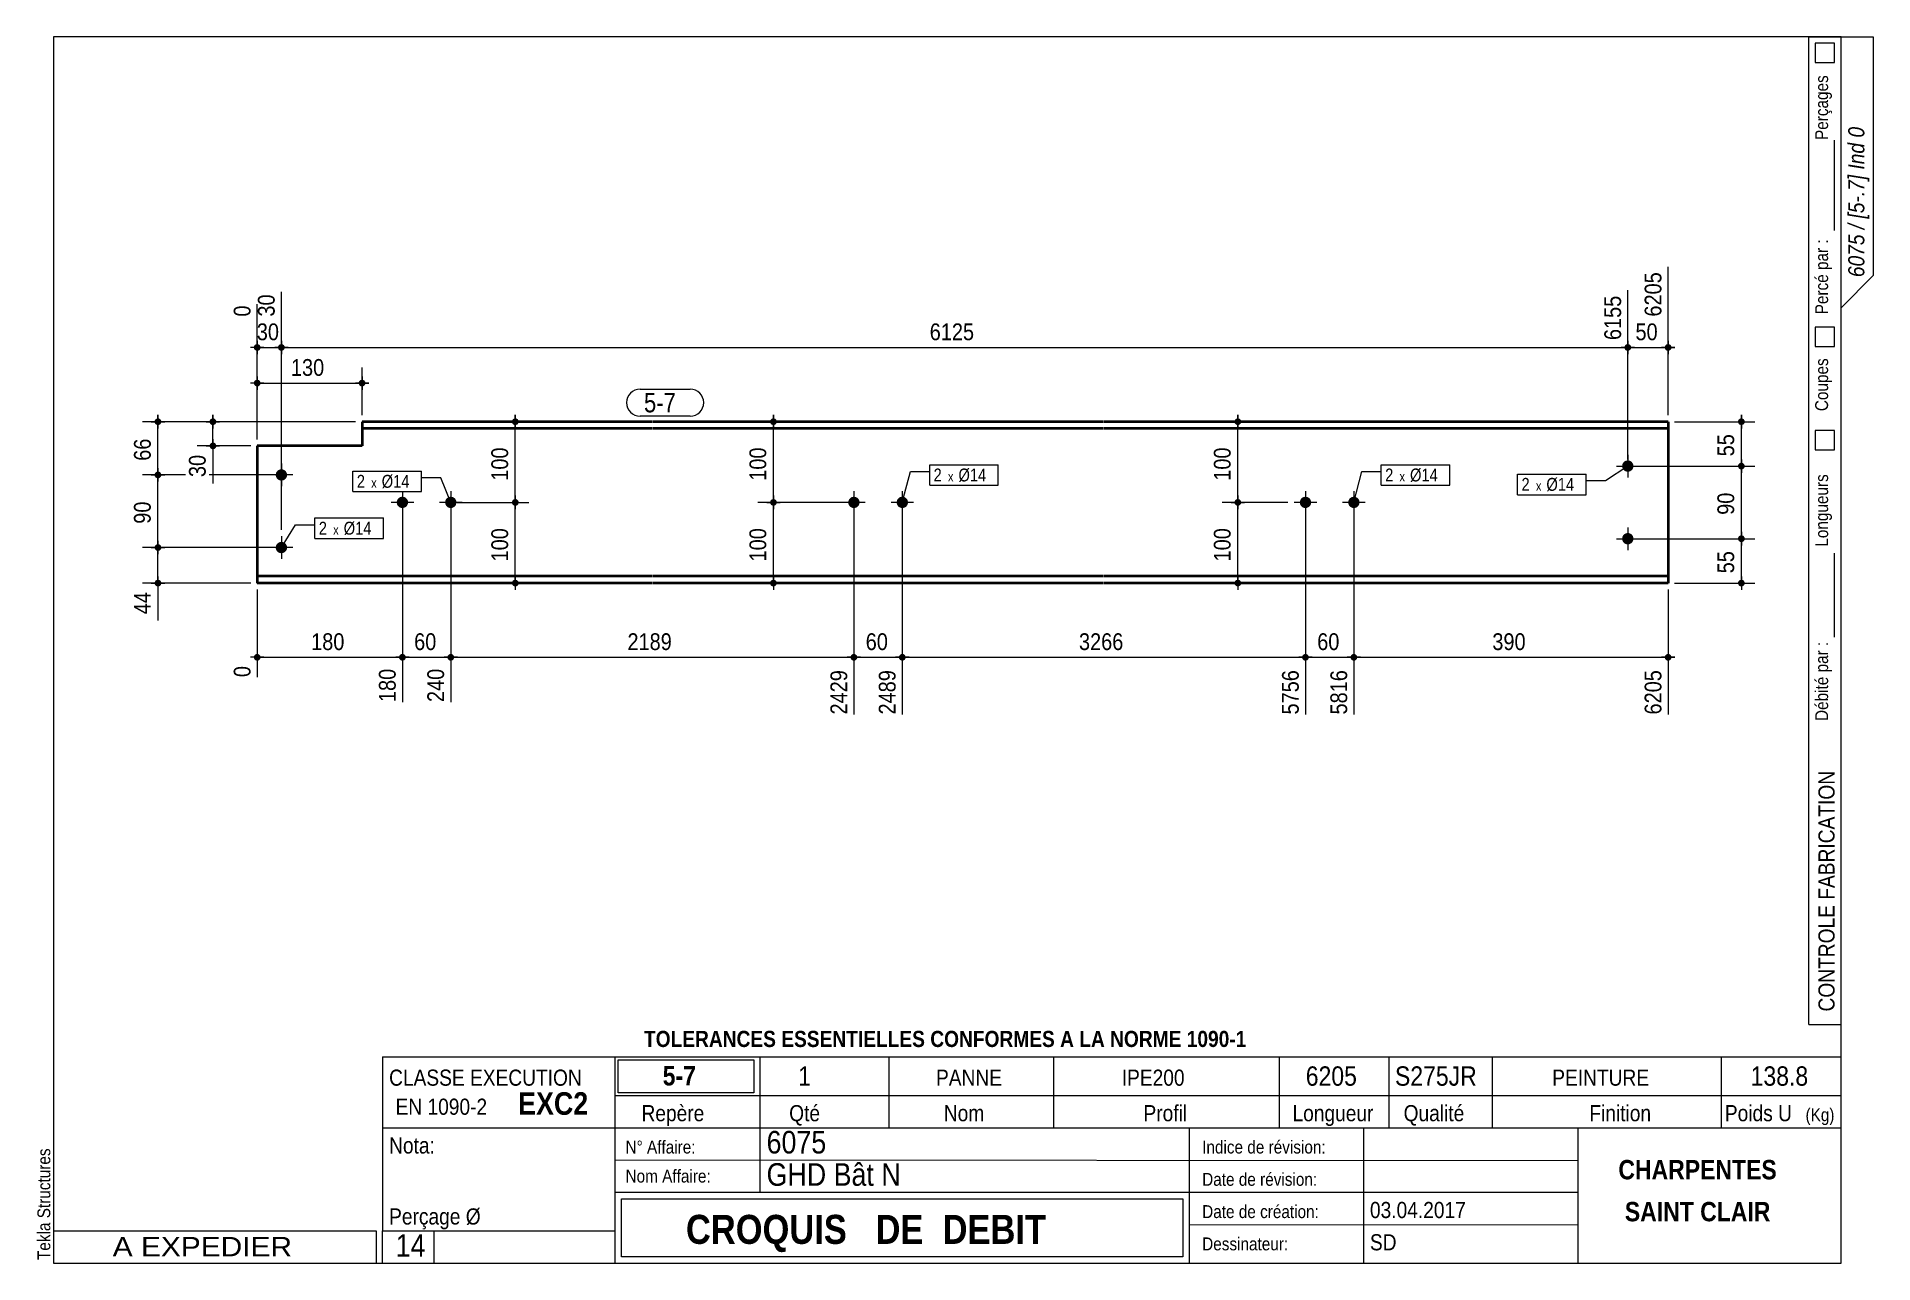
# Model space of a CAD drawing. Header units: millimetres. Extents: x 2 to 287, y 5 to 195.
import ezdxf

# ---------------------------------------------------------------- set-up
doc = ezdxf.new("R2010")
doc.units = ezdxf.units.MM
doc.linetypes.add('CACHE2', pattern=[1.190625, 0.79375, -0.396875])
for name, color, linetype, lineweight in [('Autre type objet', 1, 'Continuous', 0), ('Boulon', 7, 'Continuous', 0), ('Cache', 7, 'Continuous', 0), ('Cotation', 7, 'Continuous', 0), ('Désignation boulon', 3, 'Continuous', 0), ('Feuille dessin', 5, 'Continuous', 0), ('Piece', 2, 'Continuous', 0), ('Repère pièce', 3, 'Continuous', 0)]:
    doc.layers.add(name, color=color, linetype=linetype, lineweight=lineweight)
doc.styles.add('ARIAL', font='ARIAL.TTF')
doc.styles.add('ARIAL_BOLD', font='ARIALBD.TTF')
doc.styles.add('ARIAL_ITALIC', font='ARIALI.TTF')
doc.styles.add('ARIAL_NARROW', font='ARIAL.TTF')
doc.styles.add('COMIC_SANS_MS', font='COMIC.TTF')

# ---------------------------------------------------------------- blocks, each defined once
blk = doc.blocks.new('*A1')
at = {"layer": 'Boulon'}
for points in [[(129.08, 123.74), (129.12, 123.74), (129.16, 123.73), (129.21, 123.72), (129.25, 123.72), (129.29, 123.7), (129.33, 123.69), (129.37, 123.68), (129.41, 123.66), (129.45, 123.64), (129.48, 123.62), (129.52, 123.59), (129.56, 123.57), (129.59, 123.54), (129.62, 123.51), (129.65, 123.49), (129.68, 123.45), (129.71, 123.42), (129.74, 123.39), (129.76, 123.35), (129.78, 123.32), (129.81, 123.28), (129.83, 123.24), (129.84, 123.2), (129.86, 123.16), (129.87, 123.12), (129.88, 123.08), (129.89, 123.04), (129.9, 123), (129.91, 122.95), (129.91, 122.91), (129.91, 122.87), (129.91, 122.82), (129.91, 122.78), (129.9, 122.74), (129.89, 122.7), (129.88, 122.65), (129.87, 122.61), (129.86, 122.57), (129.84, 122.53), (129.83, 122.49), (129.81, 122.45), (129.78, 122.42), (129.76, 122.38), (129.74, 122.35), (129.71, 122.31), (129.68, 122.28), (129.65, 122.25), (129.62, 122.22), (129.59, 122.19), (129.56, 122.16), (129.52, 122.14), (129.48, 122.12), (129.45, 122.09), (129.41, 122.08), (129.37, 122.06), (129.33, 122.04), (129.29, 122.03), (129.25, 122.02), (129.21, 122.01), (129.16, 122), (129.12, 122), (129.08, 121.99), (129.03, 121.99), (128.99, 121.99), (128.95, 122), (128.91, 122), (128.86, 122.01), (128.82, 122.02), (128.78, 122.03), (128.74, 122.04), (128.7, 122.06), (128.66, 122.08), (128.62, 122.09), (128.58, 122.12), (128.55, 122.14), (128.51, 122.16), (128.48, 122.19), (128.45, 122.22), (128.42, 122.25), (128.39, 122.28), (128.36, 122.31), (128.33, 122.35), (128.31, 122.38), (128.28, 122.42), (128.26, 122.45), (128.24, 122.49), (128.23, 122.53), (128.21, 122.57), (128.2, 122.61), (128.19, 122.65), (128.18, 122.7), (128.17, 122.74), (128.16, 122.78), (128.16, 122.82), (128.16, 122.87), (128.16, 122.91), (128.16, 122.95), (128.17, 123), (128.18, 123.04), (128.19, 123.08), (128.2, 123.12), (128.21, 123.16), (128.23, 123.2), (128.24, 123.24), (128.26, 123.28), (128.28, 123.32), (128.31, 123.35), (128.33, 123.39), (128.36, 123.42), (128.39, 123.45), (128.42, 123.49), (128.45, 123.51), (128.48, 123.54), (128.51, 123.57), (128.55, 123.59), (128.58, 123.62), (128.62, 123.64), (128.66, 123.66), (128.7, 123.68), (128.74, 123.69), (128.78, 123.7), (128.82, 123.72), (128.86, 123.72), (128.91, 123.73), (128.95, 123.74), (128.99, 123.74), (129.03, 123.74)], [(136.58, 123.74), (136.62, 123.74), (136.66, 123.73), (136.71, 123.72), (136.75, 123.72), (136.79, 123.7), (136.83, 123.69), (136.87, 123.68), (136.91, 123.66), (136.95, 123.64), (136.98, 123.62), (137.02, 123.59), (137.06, 123.57), (137.09, 123.54), (137.12, 123.51), (137.15, 123.49), (137.18, 123.45), (137.21, 123.42), (137.24, 123.39), (137.26, 123.35), (137.28, 123.32), (137.31, 123.28), (137.33, 123.24), (137.34, 123.2), (137.36, 123.16), (137.37, 123.12), (137.38, 123.08), (137.39, 123.04), (137.4, 123), (137.41, 122.95), (137.41, 122.91), (137.41, 122.87), (137.41, 122.82), (137.41, 122.78), (137.4, 122.74), (137.39, 122.7), (137.38, 122.65), (137.37, 122.61), (137.36, 122.57), (137.34, 122.53), (137.33, 122.49), (137.31, 122.45), (137.28, 122.42), (137.26, 122.38), (137.24, 122.35), (137.21, 122.31), (137.18, 122.28), (137.15, 122.25), (137.12, 122.22), (137.09, 122.19), (137.06, 122.16), (137.02, 122.14), (136.98, 122.12), (136.95, 122.09), (136.91, 122.08), (136.87, 122.06), (136.83, 122.04), (136.79, 122.03), (136.75, 122.02), (136.71, 122.01), (136.66, 122), (136.62, 122), (136.58, 121.99), (136.53, 121.99), (136.49, 121.99), (136.45, 122), (136.41, 122), (136.36, 122.01), (136.32, 122.02), (136.28, 122.03), (136.24, 122.04), (136.2, 122.06), (136.16, 122.08), (136.12, 122.09), (136.08, 122.12), (136.05, 122.14), (136.01, 122.16), (135.98, 122.19), (135.95, 122.22), (135.92, 122.25), (135.89, 122.28), (135.86, 122.31), (135.83, 122.35), (135.81, 122.38), (135.78, 122.42), (135.76, 122.45), (135.74, 122.49), (135.73, 122.53), (135.71, 122.57), (135.7, 122.61), (135.69, 122.65), (135.68, 122.7), (135.67, 122.74), (135.66, 122.78), (135.66, 122.82), (135.66, 122.87), (135.66, 122.91), (135.66, 122.95), (135.67, 123), (135.68, 123.04), (135.69, 123.08), (135.7, 123.12), (135.71, 123.16), (135.73, 123.2), (135.74, 123.24), (135.76, 123.28), (135.78, 123.32), (135.81, 123.35), (135.83, 123.39), (135.86, 123.42), (135.89, 123.45), (135.92, 123.49), (135.95, 123.51), (135.98, 123.54), (136.01, 123.57), (136.05, 123.59), (136.08, 123.62), (136.12, 123.64), (136.16, 123.66), (136.2, 123.68), (136.24, 123.69), (136.28, 123.7), (136.32, 123.72), (136.36, 123.72), (136.41, 123.73), (136.45, 123.74), (136.49, 123.74), (136.53, 123.74)]]:
    blk.add_hatch(color=256, dxfattribs=at).paths.add_polyline_path(points, flags=17)
at = {"layer": 'Boulon', "linetype": 'Continuous', "lineweight": 0}
for p, q in [((130.78, 122.87), (127.28, 122.87)), ((129.03, 124.62), (129.03, 121.12)), ((138.28, 122.87), (134.78, 122.87)), ((136.53, 124.62), (136.53, 121.12))]:
    blk.add_line(p, q, dxfattribs=at)
blk = doc.blocks.new('*A2')
at = {"layer": 'Boulon'}
for points in [[(199.05, 123.74), (199.1, 123.74), (199.14, 123.73), (199.18, 123.72), (199.22, 123.72), (199.26, 123.7), (199.3, 123.69), (199.34, 123.68), (199.38, 123.66), (199.42, 123.64), (199.46, 123.62), (199.5, 123.59), (199.53, 123.57), (199.56, 123.54), (199.6, 123.51), (199.63, 123.49), (199.66, 123.45), (199.69, 123.42), (199.71, 123.39), (199.74, 123.35), (199.76, 123.32), (199.78, 123.28), (199.8, 123.24), (199.82, 123.2), (199.83, 123.16), (199.85, 123.12), (199.86, 123.08), (199.87, 123.04), (199.87, 123), (199.88, 122.95), (199.88, 122.91), (199.88, 122.87), (199.88, 122.82), (199.88, 122.78), (199.87, 122.74), (199.87, 122.7), (199.86, 122.65), (199.85, 122.61), (199.83, 122.57), (199.82, 122.53), (199.8, 122.49), (199.78, 122.45), (199.76, 122.42), (199.74, 122.38), (199.71, 122.35), (199.69, 122.31), (199.66, 122.28), (199.63, 122.25), (199.6, 122.22), (199.56, 122.19), (199.53, 122.16), (199.5, 122.14), (199.46, 122.12), (199.42, 122.09), (199.38, 122.08), (199.34, 122.06), (199.3, 122.04), (199.26, 122.03), (199.22, 122.02), (199.18, 122.01), (199.14, 122), (199.1, 122), (199.05, 121.99), (199.01, 121.99), (198.97, 121.99), (198.92, 122), (198.88, 122), (198.84, 122.01), (198.8, 122.02), (198.76, 122.03), (198.71, 122.04), (198.67, 122.06), (198.64, 122.08), (198.6, 122.09), (198.56, 122.12), (198.52, 122.14), (198.49, 122.16), (198.45, 122.19), (198.42, 122.22), (198.39, 122.25), (198.36, 122.28), (198.33, 122.31), (198.31, 122.35), (198.28, 122.38), (198.26, 122.42), (198.24, 122.45), (198.22, 122.49), (198.2, 122.53), (198.19, 122.57), (198.17, 122.61), (198.16, 122.65), (198.15, 122.7), (198.14, 122.74), (198.14, 122.78), (198.14, 122.82), (198.13, 122.87), (198.14, 122.91), (198.14, 122.95), (198.14, 123), (198.15, 123.04), (198.16, 123.08), (198.17, 123.12), (198.19, 123.16), (198.2, 123.2), (198.22, 123.24), (198.24, 123.28), (198.26, 123.32), (198.28, 123.35), (198.31, 123.39), (198.33, 123.42), (198.36, 123.45), (198.39, 123.49), (198.42, 123.51), (198.45, 123.54), (198.49, 123.57), (198.52, 123.59), (198.56, 123.62), (198.6, 123.64), (198.64, 123.66), (198.67, 123.68), (198.71, 123.69), (198.76, 123.7), (198.8, 123.72), (198.84, 123.72), (198.88, 123.73), (198.92, 123.74), (198.97, 123.74), (199.01, 123.74)], [(206.55, 123.74), (206.6, 123.74), (206.64, 123.73), (206.68, 123.72), (206.72, 123.72), (206.76, 123.7), (206.8, 123.69), (206.84, 123.68), (206.88, 123.66), (206.92, 123.64), (206.96, 123.62), (207, 123.59), (207.03, 123.57), (207.06, 123.54), (207.1, 123.51), (207.13, 123.49), (207.16, 123.45), (207.19, 123.42), (207.21, 123.39), (207.24, 123.35), (207.26, 123.32), (207.28, 123.28), (207.3, 123.24), (207.32, 123.2), (207.33, 123.16), (207.35, 123.12), (207.36, 123.08), (207.37, 123.04), (207.37, 123), (207.38, 122.95), (207.38, 122.91), (207.38, 122.87), (207.38, 122.82), (207.38, 122.78), (207.37, 122.74), (207.37, 122.7), (207.36, 122.65), (207.35, 122.61), (207.33, 122.57), (207.32, 122.53), (207.3, 122.49), (207.28, 122.45), (207.26, 122.42), (207.24, 122.38), (207.21, 122.35), (207.19, 122.31), (207.16, 122.28), (207.13, 122.25), (207.1, 122.22), (207.06, 122.19), (207.03, 122.16), (207, 122.14), (206.96, 122.12), (206.92, 122.09), (206.88, 122.08), (206.84, 122.06), (206.8, 122.04), (206.76, 122.03), (206.72, 122.02), (206.68, 122.01), (206.64, 122), (206.6, 122), (206.55, 121.99), (206.51, 121.99), (206.47, 121.99), (206.42, 122), (206.38, 122), (206.34, 122.01), (206.3, 122.02), (206.26, 122.03), (206.21, 122.04), (206.17, 122.06), (206.14, 122.08), (206.1, 122.09), (206.06, 122.12), (206.02, 122.14), (205.99, 122.16), (205.95, 122.19), (205.92, 122.22), (205.89, 122.25), (205.86, 122.28), (205.83, 122.31), (205.81, 122.35), (205.78, 122.38), (205.76, 122.42), (205.74, 122.45), (205.72, 122.49), (205.7, 122.53), (205.69, 122.57), (205.67, 122.61), (205.66, 122.65), (205.65, 122.7), (205.64, 122.74), (205.64, 122.78), (205.64, 122.82), (205.63, 122.87), (205.64, 122.91), (205.64, 122.95), (205.64, 123), (205.65, 123.04), (205.66, 123.08), (205.67, 123.12), (205.69, 123.16), (205.7, 123.2), (205.72, 123.24), (205.74, 123.28), (205.76, 123.32), (205.78, 123.35), (205.81, 123.39), (205.83, 123.42), (205.86, 123.45), (205.89, 123.49), (205.92, 123.51), (205.95, 123.54), (205.99, 123.57), (206.02, 123.59), (206.06, 123.62), (206.1, 123.64), (206.14, 123.66), (206.17, 123.68), (206.21, 123.69), (206.26, 123.7), (206.3, 123.72), (206.34, 123.72), (206.38, 123.73), (206.42, 123.74), (206.47, 123.74), (206.51, 123.74)]]:
    blk.add_hatch(color=256, dxfattribs=at).paths.add_polyline_path(points, flags=17)
at = {"layer": 'Boulon', "linetype": 'Continuous', "lineweight": 0}
for p, q in [((200.76, 122.87), (197.26, 122.87)), ((199.01, 124.62), (199.01, 121.12)), ((208.26, 122.87), (204.76, 122.87)), ((206.51, 124.62), (206.51, 121.12))]:
    blk.add_line(p, q, dxfattribs=at)
blk = doc.blocks.new('*A3')
at = {"layer": 'Boulon'}
for points in [[(59.1, 123.74), (59.15, 123.74), (59.19, 123.73), (59.23, 123.72), (59.27, 123.72), (59.31, 123.7), (59.35, 123.69), (59.39, 123.68), (59.43, 123.66), (59.47, 123.64), (59.51, 123.62), (59.55, 123.59), (59.58, 123.57), (59.61, 123.54), (59.65, 123.51), (59.68, 123.49), (59.71, 123.45), (59.74, 123.42), (59.76, 123.39), (59.79, 123.35), (59.81, 123.32), (59.83, 123.28), (59.85, 123.24), (59.87, 123.2), (59.88, 123.16), (59.9, 123.12), (59.91, 123.08), (59.92, 123.04), (59.92, 123), (59.93, 122.95), (59.93, 122.91), (59.93, 122.87), (59.93, 122.82), (59.93, 122.78), (59.92, 122.74), (59.92, 122.7), (59.91, 122.65), (59.9, 122.61), (59.88, 122.57), (59.87, 122.53), (59.85, 122.49), (59.83, 122.45), (59.81, 122.42), (59.79, 122.38), (59.76, 122.35), (59.74, 122.31), (59.71, 122.28), (59.68, 122.25), (59.65, 122.22), (59.61, 122.19), (59.58, 122.16), (59.55, 122.14), (59.51, 122.12), (59.47, 122.09), (59.43, 122.08), (59.39, 122.06), (59.35, 122.04), (59.31, 122.03), (59.27, 122.02), (59.23, 122.01), (59.19, 122), (59.15, 122), (59.1, 121.99), (59.06, 121.99), (59.02, 121.99), (58.97, 122), (58.93, 122), (58.89, 122.01), (58.85, 122.02), (58.81, 122.03), (58.76, 122.04), (58.72, 122.06), (58.69, 122.08), (58.65, 122.09), (58.61, 122.12), (58.57, 122.14), (58.54, 122.16), (58.5, 122.19), (58.47, 122.22), (58.44, 122.25), (58.41, 122.28), (58.38, 122.31), (58.36, 122.35), (58.33, 122.38), (58.31, 122.42), (58.29, 122.45), (58.27, 122.49), (58.25, 122.53), (58.24, 122.57), (58.22, 122.61), (58.21, 122.65), (58.2, 122.7), (58.19, 122.74), (58.19, 122.78), (58.19, 122.82), (58.18, 122.87), (58.19, 122.91), (58.19, 122.95), (58.19, 123), (58.2, 123.04), (58.21, 123.08), (58.22, 123.12), (58.24, 123.16), (58.25, 123.2), (58.27, 123.24), (58.29, 123.28), (58.31, 123.32), (58.33, 123.35), (58.36, 123.39), (58.38, 123.42), (58.41, 123.45), (58.44, 123.49), (58.47, 123.51), (58.5, 123.54), (58.54, 123.57), (58.57, 123.59), (58.61, 123.62), (58.65, 123.64), (58.69, 123.66), (58.72, 123.68), (58.76, 123.69), (58.81, 123.7), (58.85, 123.72), (58.89, 123.72), (58.93, 123.73), (58.97, 123.74), (59.02, 123.74), (59.06, 123.74)], [(66.6, 123.74), (66.65, 123.74), (66.69, 123.73), (66.73, 123.72), (66.77, 123.72), (66.81, 123.7), (66.85, 123.69), (66.89, 123.68), (66.93, 123.66), (66.97, 123.64), (67.01, 123.62), (67.05, 123.59), (67.08, 123.57), (67.11, 123.54), (67.15, 123.51), (67.18, 123.49), (67.21, 123.45), (67.24, 123.42), (67.26, 123.39), (67.29, 123.35), (67.31, 123.32), (67.33, 123.28), (67.35, 123.24), (67.37, 123.2), (67.38, 123.16), (67.4, 123.12), (67.41, 123.08), (67.42, 123.04), (67.42, 123), (67.43, 122.95), (67.43, 122.91), (67.43, 122.87), (67.43, 122.82), (67.43, 122.78), (67.42, 122.74), (67.42, 122.7), (67.41, 122.65), (67.4, 122.61), (67.38, 122.57), (67.37, 122.53), (67.35, 122.49), (67.33, 122.45), (67.31, 122.42), (67.29, 122.38), (67.26, 122.35), (67.24, 122.31), (67.21, 122.28), (67.18, 122.25), (67.15, 122.22), (67.11, 122.19), (67.08, 122.16), (67.05, 122.14), (67.01, 122.12), (66.97, 122.09), (66.93, 122.08), (66.89, 122.06), (66.85, 122.04), (66.81, 122.03), (66.77, 122.02), (66.73, 122.01), (66.69, 122), (66.65, 122), (66.6, 121.99), (66.56, 121.99), (66.52, 121.99), (66.47, 122), (66.43, 122), (66.39, 122.01), (66.35, 122.02), (66.31, 122.03), (66.26, 122.04), (66.22, 122.06), (66.19, 122.08), (66.15, 122.09), (66.11, 122.12), (66.07, 122.14), (66.04, 122.16), (66, 122.19), (65.97, 122.22), (65.94, 122.25), (65.91, 122.28), (65.88, 122.31), (65.86, 122.35), (65.83, 122.38), (65.81, 122.42), (65.79, 122.45), (65.77, 122.49), (65.75, 122.53), (65.74, 122.57), (65.72, 122.61), (65.71, 122.65), (65.7, 122.7), (65.69, 122.74), (65.69, 122.78), (65.69, 122.82), (65.68, 122.87), (65.69, 122.91), (65.69, 122.95), (65.69, 123), (65.7, 123.04), (65.71, 123.08), (65.72, 123.12), (65.74, 123.16), (65.75, 123.2), (65.77, 123.24), (65.79, 123.28), (65.81, 123.32), (65.83, 123.35), (65.86, 123.39), (65.88, 123.42), (65.91, 123.45), (65.94, 123.49), (65.97, 123.51), (66, 123.54), (66.04, 123.57), (66.07, 123.59), (66.11, 123.62), (66.15, 123.64), (66.19, 123.66), (66.22, 123.68), (66.26, 123.69), (66.31, 123.7), (66.35, 123.72), (66.39, 123.72), (66.43, 123.73), (66.47, 123.74), (66.52, 123.74), (66.56, 123.74)]]:
    blk.add_hatch(color=256, dxfattribs=at).paths.add_polyline_path(points, flags=17)
at = {"layer": 'Boulon', "linetype": 'Continuous', "lineweight": 0}
for p, q in [((60.81, 122.87), (57.31, 122.87)), ((59.06, 124.62), (59.06, 121.12)), ((68.31, 122.87), (64.81, 122.87)), ((66.56, 124.62), (66.56, 121.12))]:
    blk.add_line(p, q, dxfattribs=at)
blk = doc.blocks.new('*A4')
at = {"layer": 'Boulon'}
for points in [[(248.08, 128.54), (248.09, 128.58), (248.09, 128.62), (248.1, 128.66), (248.11, 128.71), (248.12, 128.75), (248.13, 128.79), (248.15, 128.83), (248.17, 128.87), (248.19, 128.91), (248.21, 128.94), (248.23, 128.98), (248.26, 129.01), (248.28, 129.05), (248.31, 129.08), (248.34, 129.11), (248.37, 129.14), (248.4, 129.17), (248.44, 129.2), (248.47, 129.22), (248.51, 129.24), (248.55, 129.26), (248.58, 129.28), (248.62, 129.3), (248.66, 129.32), (248.7, 129.33), (248.75, 129.34), (248.79, 129.35), (248.83, 129.36), (248.87, 129.36), (248.92, 129.37), (248.96, 129.37), (249, 129.37), (249.04, 129.36), (249.09, 129.36), (249.13, 129.35), (249.17, 129.34), (249.21, 129.33), (249.25, 129.32), (249.29, 129.3), (249.33, 129.28), (249.37, 129.26), (249.41, 129.24), (249.44, 129.22), (249.48, 129.2), (249.51, 129.17), (249.55, 129.14), (249.58, 129.11), (249.61, 129.08), (249.63, 129.05), (249.66, 129.01), (249.69, 128.98), (249.71, 128.94), (249.73, 128.91), (249.75, 128.87), (249.77, 128.83), (249.78, 128.79), (249.8, 128.75), (249.81, 128.71), (249.82, 128.66), (249.82, 128.62), (249.83, 128.58), (249.83, 128.54), (249.83, 128.49), (249.83, 128.45), (249.83, 128.41), (249.82, 128.36), (249.82, 128.32), (249.81, 128.28), (249.8, 128.24), (249.78, 128.2), (249.77, 128.16), (249.75, 128.12), (249.73, 128.08), (249.71, 128.04), (249.69, 128.01), (249.66, 127.97), (249.63, 127.94), (249.61, 127.91), (249.58, 127.87), (249.55, 127.84), (249.51, 127.82), (249.48, 127.79), (249.44, 127.77), (249.41, 127.74), (249.37, 127.72), (249.33, 127.7), (249.29, 127.68), (249.25, 127.67), (249.21, 127.66), (249.17, 127.64), (249.13, 127.63), (249.09, 127.63), (249.04, 127.62), (249, 127.62), (248.96, 127.62), (248.92, 127.62), (248.87, 127.62), (248.83, 127.63), (248.79, 127.63), (248.75, 127.64), (248.7, 127.66), (248.66, 127.67), (248.62, 127.68), (248.58, 127.7), (248.55, 127.72), (248.51, 127.74), (248.47, 127.77), (248.44, 127.79), (248.4, 127.82), (248.37, 127.84), (248.34, 127.87), (248.31, 127.91), (248.28, 127.94), (248.26, 127.97), (248.23, 128.01), (248.21, 128.04), (248.19, 128.08), (248.17, 128.12), (248.15, 128.16), (248.13, 128.2), (248.12, 128.24), (248.11, 128.28), (248.1, 128.32), (248.09, 128.36), (248.09, 128.41), (248.08, 128.45), (248.08, 128.49)], [(248.08, 117.29), (248.09, 117.33), (248.09, 117.37), (248.1, 117.41), (248.11, 117.46), (248.12, 117.5), (248.13, 117.54), (248.15, 117.58), (248.17, 117.62), (248.19, 117.66), (248.21, 117.69), (248.23, 117.73), (248.26, 117.76), (248.28, 117.8), (248.31, 117.83), (248.34, 117.86), (248.37, 117.89), (248.4, 117.92), (248.44, 117.95), (248.47, 117.97), (248.51, 117.99), (248.55, 118.01), (248.58, 118.03), (248.62, 118.05), (248.66, 118.07), (248.7, 118.08), (248.75, 118.09), (248.79, 118.1), (248.83, 118.11), (248.87, 118.11), (248.92, 118.12), (248.96, 118.12), (249, 118.12), (249.04, 118.11), (249.09, 118.11), (249.13, 118.1), (249.17, 118.09), (249.21, 118.08), (249.25, 118.07), (249.29, 118.05), (249.33, 118.03), (249.37, 118.01), (249.41, 117.99), (249.44, 117.97), (249.48, 117.95), (249.51, 117.92), (249.55, 117.89), (249.58, 117.86), (249.61, 117.83), (249.63, 117.8), (249.66, 117.76), (249.69, 117.73), (249.71, 117.69), (249.73, 117.66), (249.75, 117.62), (249.77, 117.58), (249.78, 117.54), (249.8, 117.5), (249.81, 117.46), (249.82, 117.41), (249.82, 117.37), (249.83, 117.33), (249.83, 117.29), (249.83, 117.24), (249.83, 117.2), (249.83, 117.16), (249.82, 117.11), (249.82, 117.07), (249.81, 117.03), (249.8, 116.99), (249.78, 116.95), (249.77, 116.91), (249.75, 116.87), (249.73, 116.83), (249.71, 116.79), (249.69, 116.76), (249.66, 116.72), (249.63, 116.69), (249.61, 116.66), (249.58, 116.62), (249.55, 116.59), (249.51, 116.57), (249.48, 116.54), (249.44, 116.52), (249.41, 116.49), (249.37, 116.47), (249.33, 116.45), (249.29, 116.43), (249.25, 116.42), (249.21, 116.41), (249.17, 116.39), (249.13, 116.38), (249.09, 116.38), (249.04, 116.37), (249, 116.37), (248.96, 116.37), (248.92, 116.37), (248.87, 116.37), (248.83, 116.38), (248.79, 116.38), (248.75, 116.39), (248.7, 116.41), (248.66, 116.42), (248.62, 116.43), (248.58, 116.45), (248.55, 116.47), (248.51, 116.49), (248.47, 116.52), (248.44, 116.54), (248.4, 116.57), (248.37, 116.59), (248.34, 116.62), (248.31, 116.66), (248.28, 116.69), (248.26, 116.72), (248.23, 116.76), (248.21, 116.79), (248.19, 116.83), (248.17, 116.87), (248.15, 116.91), (248.13, 116.95), (248.12, 116.99), (248.11, 117.03), (248.1, 117.07), (248.09, 117.11), (248.09, 117.16), (248.08, 117.2), (248.08, 117.24)]]:
    blk.add_hatch(color=256, dxfattribs=at).paths.add_polyline_path(points, flags=17)
at = {"layer": 'Boulon', "linetype": 'Continuous', "lineweight": 0}
for p, q in [((247.21, 128.49), (250.71, 128.49)), ((248.96, 130.24), (248.96, 126.74)), ((247.21, 117.24), (250.71, 117.24)), ((248.96, 118.99), (248.96, 115.49))]:
    blk.add_line(p, q, dxfattribs=at)
blk = doc.blocks.new('*A5')
at = {"layer": 'Boulon'}
for points in [[(40.35, 127.99), (40.39, 127.99), (40.44, 127.98), (40.48, 127.98), (40.52, 127.97), (40.56, 127.95), (40.6, 127.94), (40.64, 127.93), (40.68, 127.91), (40.72, 127.89), (40.76, 127.87), (40.79, 127.84), (40.83, 127.82), (40.86, 127.79), (40.9, 127.77), (40.93, 127.74), (40.96, 127.7), (40.98, 127.67), (41.01, 127.64), (41.04, 127.6), (41.06, 127.57), (41.08, 127.53), (41.1, 127.49), (41.12, 127.45), (41.13, 127.41), (41.15, 127.37), (41.16, 127.33), (41.17, 127.29), (41.17, 127.25), (41.18, 127.2), (41.18, 127.16), (41.18, 127.12), (41.18, 127.07), (41.18, 127.03), (41.17, 126.99), (41.17, 126.95), (41.16, 126.9), (41.15, 126.86), (41.13, 126.82), (41.12, 126.78), (41.1, 126.74), (41.08, 126.7), (41.06, 126.67), (41.04, 126.63), (41.01, 126.6), (40.98, 126.56), (40.96, 126.53), (40.93, 126.5), (40.9, 126.47), (40.86, 126.44), (40.83, 126.41), (40.79, 126.39), (40.76, 126.37), (40.72, 126.35), (40.68, 126.33), (40.64, 126.31), (40.6, 126.29), (40.56, 126.28), (40.52, 126.27), (40.48, 126.26), (40.44, 126.25), (40.39, 126.25), (40.35, 126.24), (40.31, 126.24), (40.26, 126.24), (40.22, 126.25), (40.18, 126.25), (40.14, 126.26), (40.1, 126.27), (40.05, 126.28), (40.01, 126.29), (39.97, 126.31), (39.93, 126.33), (39.9, 126.35), (39.86, 126.37), (39.82, 126.39), (39.79, 126.41), (39.75, 126.44), (39.72, 126.47), (39.69, 126.5), (39.66, 126.53), (39.63, 126.56), (39.61, 126.6), (39.58, 126.63), (39.56, 126.67), (39.54, 126.7), (39.52, 126.74), (39.5, 126.78), (39.48, 126.82), (39.47, 126.86), (39.46, 126.9), (39.45, 126.95), (39.44, 126.99), (39.44, 127.03), (39.43, 127.07), (39.43, 127.12), (39.43, 127.16), (39.44, 127.2), (39.44, 127.25), (39.45, 127.29), (39.46, 127.33), (39.47, 127.37), (39.48, 127.41), (39.5, 127.45), (39.52, 127.49), (39.54, 127.53), (39.56, 127.57), (39.58, 127.6), (39.61, 127.64), (39.63, 127.67), (39.66, 127.7), (39.69, 127.74), (39.72, 127.77), (39.75, 127.79), (39.79, 127.82), (39.82, 127.84), (39.86, 127.87), (39.9, 127.89), (39.93, 127.91), (39.97, 127.93), (40.01, 127.94), (40.05, 127.95), (40.1, 127.97), (40.14, 127.98), (40.18, 127.98), (40.22, 127.99), (40.26, 127.99), (40.31, 127.99)], [(40.35, 116.74), (40.39, 116.74), (40.44, 116.73), (40.48, 116.73), (40.52, 116.72), (40.56, 116.7), (40.6, 116.69), (40.64, 116.68), (40.68, 116.66), (40.72, 116.64), (40.76, 116.62), (40.79, 116.59), (40.83, 116.57), (40.86, 116.54), (40.9, 116.52), (40.93, 116.49), (40.96, 116.45), (40.98, 116.42), (41.01, 116.39), (41.04, 116.35), (41.06, 116.32), (41.08, 116.28), (41.1, 116.24), (41.12, 116.2), (41.13, 116.16), (41.15, 116.12), (41.16, 116.08), (41.17, 116.04), (41.17, 116), (41.18, 115.95), (41.18, 115.91), (41.18, 115.87), (41.18, 115.82), (41.18, 115.78), (41.17, 115.74), (41.17, 115.7), (41.16, 115.65), (41.15, 115.61), (41.13, 115.57), (41.12, 115.53), (41.1, 115.49), (41.08, 115.45), (41.06, 115.42), (41.04, 115.38), (41.01, 115.35), (40.98, 115.31), (40.96, 115.28), (40.93, 115.25), (40.9, 115.22), (40.86, 115.19), (40.83, 115.16), (40.79, 115.14), (40.76, 115.12), (40.72, 115.1), (40.68, 115.08), (40.64, 115.06), (40.6, 115.04), (40.56, 115.03), (40.52, 115.02), (40.48, 115.01), (40.44, 115), (40.39, 115), (40.35, 114.99), (40.31, 114.99), (40.26, 114.99), (40.22, 115), (40.18, 115), (40.14, 115.01), (40.1, 115.02), (40.05, 115.03), (40.01, 115.04), (39.97, 115.06), (39.93, 115.08), (39.9, 115.1), (39.86, 115.12), (39.82, 115.14), (39.79, 115.16), (39.75, 115.19), (39.72, 115.22), (39.69, 115.25), (39.66, 115.28), (39.63, 115.31), (39.61, 115.35), (39.58, 115.38), (39.56, 115.42), (39.54, 115.45), (39.52, 115.49), (39.5, 115.53), (39.48, 115.57), (39.47, 115.61), (39.46, 115.65), (39.45, 115.7), (39.44, 115.74), (39.44, 115.78), (39.43, 115.82), (39.43, 115.87), (39.43, 115.91), (39.44, 115.95), (39.44, 116), (39.45, 116.04), (39.46, 116.08), (39.47, 116.12), (39.48, 116.16), (39.5, 116.2), (39.52, 116.24), (39.54, 116.28), (39.56, 116.32), (39.58, 116.35), (39.61, 116.39), (39.63, 116.42), (39.66, 116.45), (39.69, 116.49), (39.72, 116.52), (39.75, 116.54), (39.79, 116.57), (39.82, 116.59), (39.86, 116.62), (39.9, 116.64), (39.93, 116.66), (39.97, 116.68), (40.01, 116.69), (40.05, 116.7), (40.1, 116.72), (40.14, 116.73), (40.18, 116.73), (40.22, 116.74), (40.26, 116.74), (40.31, 116.74)]]:
    blk.add_hatch(color=256, dxfattribs=at).paths.add_polyline_path(points, flags=17)
at = {"layer": 'Boulon', "linetype": 'Continuous', "lineweight": 0}
for p, q in [((40.31, 128.87), (40.31, 125.37)), ((42.06, 127.12), (38.56, 127.12)), ((40.31, 117.62), (40.31, 114.12)), ((42.06, 115.87), (38.56, 115.87))]:
    blk.add_line(p, q, dxfattribs=at)
blk = doc.blocks.new('*A6')
at = {"layer": 'Cache', "color": 7, "linetype": 'CACHE2', "lineweight": 20}
for p, q in [((97.746823, 135.367082), (52.8088, 135.367082)), ((52.8088, 134.304582), (52.8088, 135.367082)), ((167.721823, 135.367082), (97.846823, 135.367082)), ((255.208257, 135.367082), (167.821823, 135.367082))]:
    blk.add_line(p, q, dxfattribs=at)
at = {"layer": 'Piece', "color": 2, "linetype": 'Continuous', "lineweight": 40}
for p, q in [((52.8088, 135.367082), (52.8088, 135.367151)), ((97.746823, 135.367147), (52.8088, 135.367151)), ((52.8088, 135.367151), (52.8088, 134.304582)), ((97.746823, 134.304582), (52.8088, 134.304582)), ((52.8088, 134.304582), (52.8088, 131.617151)), ((167.721823, 135.367121), (97.846823, 135.367128)), ((167.721823, 134.304582), (97.846823, 134.304582)), ((255.208257, 135.367082), (167.821823, 135.36709)), ((255.208257, 134.304582), (167.821823, 134.304582)), ((255.208257, 135.367082), (255.208257, 134.304582)), ((255.208257, 134.304582), (255.208257, 110.367082)), ((52.8088, 131.617151), (36.558257, 131.617151)), ((36.558257, 131.617151), (36.558257, 110.367082)), ((97.746823, 111.429582), (36.558257, 111.429582)), ((167.721823, 111.429582), (97.846823, 111.429582)), ((255.208257, 111.429582), (167.821823, 111.429582)), ((97.746823, 110.367082), (36.558257, 110.367082)), ((167.721823, 110.367082), (97.846823, 110.367082)), ((255.208257, 110.367082), (167.821823, 110.367082))]:
    blk.add_line(p, q, dxfattribs=at)
blk = doc.blocks.new('*A7')
at = {"layer": 'Feuille dessin', "linetype": 'Continuous', "lineweight": 0}
for p, q in [((282, 195), (5, 195)), ((5, 195), (5, 5)), ((282, 5), (282, 195)), ((5, 5), (282, 5))]:
    blk.add_line(p, q, dxfattribs=at)
at = {"layer": 'Feuille dessin', "style": 'ARIAL', "width": 0.85}
blk.add_text('Tekla Structures', height=2, rotation=90, dxfattribs=at).set_placement((4.5, 5.5))
blk = doc.blocks.new('*A8')
at = {"layer": 'Autre type objet', "linetype": 'Continuous', "lineweight": 0}
for p, q in [((277, 42), (277, 195)), ((277, 195), (287, 195)), ((278, 194), (278, 191)), ((281, 194), (278, 194)), ((281, 191), (281, 194)), ((282, 42), (282, 195)), ((287, 195), (287, 158)), ((278, 191), (281, 191)), ((281, 165), (281, 179)), ((287, 158), (282, 153)), ((278, 150), (278, 147)), ((281, 150), (278, 150)), ((281, 147), (281, 150)), ((278, 147), (281, 147)), ((278, 134), (278, 131)), ((281, 134), (278, 134)), ((281, 131), (281, 134)), ((278, 131), (281, 131)), ((281, 102), (281, 115)), ((277, 42), (282, 42))]:
    blk.add_line(p, q, dxfattribs=at)
at = {"layer": 'Autre type objet', "width": 0.85}
for s, height, style, p in [('Perçages', 2, 'ARIAL', (280, 179)), ('6075 / [5-.7] Ind 0', 2.5, 'ARIAL_ITALIC', (285.619109, 157.760245)), ('Percé par :', 2, 'ARIAL', (280, 152)), ('Coupes', 2, 'ARIAL', (280, 137)), ('Longueurs', 2, 'ARIAL', (280, 116)), ('Débité par :', 2, 'ARIAL', (280, 89)), ('CONTROLE FABRICATION', 2.5, 'ARIAL', (281, 44))]:
    blk.add_text(s, height=height, rotation=90, dxfattribs=dict(at, style=style)).set_placement(p)
blk = doc.blocks.new('*A9')
at = {"layer": 'Autre type objet', "linetype": 'Continuous', "lineweight": 0}
for p, q in [((56, 37), (92, 37)), ((56, 37), (56, 10)), ((92, 37), (92, 10)), ((56, 26), (92, 26)), ((56, 10), (92, 10)), ((56, 5), (56, 10)), ((64, 5), (64, 10)), ((56, 5), (64, 5))]:
    blk.add_line(p, q, dxfattribs=at)
at = {"layer": 'Autre type objet', "width": 0.85}
for s, height, style, p in [('CLASSE EXECUTION', 2.5, 'ARIAL', (57, 32.5)), ('EXC2', 3.5, 'ARIAL_BOLD', (77, 28)), ('EN 1090-2', 2.5, 'ARIAL', (58, 28)), ('Nota:', 2.5, 'ARIAL', (57, 22)), ('Perçage Ø', 2.5, 'ARIAL', (57, 11)), ('14', 3.5, 'ARIAL_NARROW', (58.014234, 6))]:
    blk.add_text(s, height=height, dxfattribs=dict(at, style=style)).set_placement(p)
blk = doc.blocks.new('*A10')
at = {"layer": 'Autre type objet', "linetype": 'Continuous', "lineweight": 0}
for p, q in [((92, 37), (282, 37)), ((92, 37), (92, 31)), ((114.5, 31), (114.5, 37)), ((134.5, 31), (134.5, 37)), ((160, 31), (160, 37)), ((195, 31), (195, 37)), ((212, 31), (212, 37)), ((228, 31), (228, 37)), ((263.5, 31), (263.5, 37)), ((282, 31), (282, 37)), ((92.51953, 36.5), (113.5, 36.5)), ((92.51953, 31.394341), (92.51953, 36.5)), ((113.5, 36.5), (113.5, 31.394341)), ((113.5, 31.394341), (92.51953, 31.394341)), ((92, 31), (282, 31)), ((92, 31), (92, 5)), ((114.5, 16), (114.5, 31)), ((134.5, 26), (134.5, 31)), ((160, 26), (160, 31)), ((195, 26), (195, 31)), ((212, 26), (212, 31)), ((228, 26), (228, 31)), ((263.5, 26), (263.5, 31)), ((282, 5), (282, 31)), ((92, 26), (282, 26)), ((181, 26), (181, 5)), ((208, 26), (208, 5)), ((241.262466, 5), (241.262466, 26)), ((92, 21), (241.327069, 20.935451)), ((92, 16), (181, 16)), ((93, 15), (180, 15)), ((93, 6), (93, 15)), ((180, 15), (180, 6)), ((181, 16), (241.297815, 16.021151)), ((181, 11), (241.217807, 10.969512)), ((180, 6), (93, 6)), ((92, 5), (282, 5))]:
    blk.add_line(p, q, dxfattribs=at)
at = {"layer": 'Autre type objet', "width": 0.85}
for s, height, style, p in [('TOLERANCES ESSENTIELLES CONFORMES A LA NORME 1090-1', 2.5, 'ARIAL_BOLD', (96.5, 38.5)), ('5-7', 3, 'ARIAL_BOLD', (99.398273, 32.540141)), ('1', 3, 'ARIAL', (120.389893, 32.5)), ('PANNE', 2.5, 'ARIAL', (141.75415, 32.5)), ('IPE200', 2.5, 'ARIAL', (170.538574, 32.5)), ('6205', 3, 'ARIAL', (199.053223, 32.5)), ('S275JR', 3, 'ARIAL', (212.880127, 32.5)), ('PEINTURE', 2.5, 'ARIAL', (237.24646, 32.5)), ('138.8', 3, 'ARIAL', (267.997314, 32.5)), ('Repère', 2.5, 'ARIAL', (96.112978, 27)), ('Qté', 2.5, 'ARIAL', (119, 27)), ('Nom', 2.5, 'ARIAL', (142.961426, 27)), ('Profil', 2.5, 'ARIAL', (173.903564, 27)), ('Longueur', 2.5, 'ARIAL', (197, 27)), ('Qualité', 2.5, 'ARIAL', (214.218018, 27)), ('Finition', 2.5, 'ARIAL', (243, 27)), ('Poids U', 2.5, 'ARIAL', (264, 27)), ('(Kg)', 2, 'ARIAL', (276.5, 27)), ('N° Affaire:', 2, 'ARIAL', (93.640566, 22)), ('6075', 3.5, 'ARIAL', (115.5, 22)), ('Indice de révision:', 2, 'ARIAL', (183, 22)), ('GHD Bât N', 3.5, 'ARIAL', (115.5, 17)), ('CHARPENTES', 3, 'ARIAL_BOLD', (247.5, 18)), ('Nom Affaire:', 2, 'ARIAL', (93.640566, 17.5)), ('Date de révision:', 2, 'ARIAL', (183, 17)), ('03.04.2017', 2.5, 'ARIAL', (209, 12)), ('SAINT CLAIR', 3, 'ARIAL_BOLD', (248.5, 11.5)), ('CROQUIS   DE  DEBIT', 4.5, 'ARIAL_BOLD', (103, 8)), ('Date de création:', 2, 'ARIAL', (183, 12)), ('Dessinateur:', 2, 'ARIAL', (183, 7)), ('SD', 2.5, 'ARIAL', (209, 7))]:
    blk.add_text(s, height=height, dxfattribs=dict(at, style=style)).set_placement(p)
blk = doc.blocks.new('*A11')
at = {"layer": 'Autre type objet', "linetype": 'Continuous', "lineweight": 0}
for p, q in [((5, 10), (55, 10)), ((5, 10), (5, 5)), ((55, 10), (55, 5)), ((5, 5), (55, 5))]:
    blk.add_line(p, q, dxfattribs=at)
at = {"layer": 'Autre type objet', "style": 'ARIAL', "width": 1.105}
blk.add_text('A EXPEDIER', height=3, dxfattribs=at).set_placement((14.169647, 6.073465))
blk = doc.blocks.new('*A12')
at = {"layer": 'Cotation'}
for points in [[(188.5, 122.35), (188.48, 122.35), (188.45, 122.35), (188.43, 122.36), (188.4, 122.36), (188.38, 122.37), (188.35, 122.38), (188.33, 122.39), (188.31, 122.4), (188.28, 122.41), (188.26, 122.42), (188.24, 122.43), (188.22, 122.45), (188.2, 122.46), (188.18, 122.48), (188.16, 122.5), (188.14, 122.52), (188.13, 122.54), (188.11, 122.56), (188.1, 122.58), (188.08, 122.6), (188.07, 122.62), (188.06, 122.64), (188.05, 122.67), (188.04, 122.69), (188.03, 122.72), (188.02, 122.74), (188.02, 122.77), (188.01, 122.79), (188.01, 122.82), (188.01, 122.84), (188.01, 122.87), (188.01, 122.89), (188.01, 122.92), (188.01, 122.94), (188.02, 122.97), (188.02, 122.99), (188.03, 123.02), (188.04, 123.04), (188.05, 123.07), (188.06, 123.09), (188.07, 123.11), (188.08, 123.13), (188.1, 123.16), (188.11, 123.18), (188.13, 123.2), (188.14, 123.22), (188.16, 123.23), (188.18, 123.25), (188.2, 123.27), (188.22, 123.28), (188.24, 123.3), (188.26, 123.31), (188.28, 123.33), (188.31, 123.34), (188.33, 123.35), (188.35, 123.36), (188.38, 123.36), (188.4, 123.37), (188.43, 123.38), (188.45, 123.38), (188.48, 123.38), (188.5, 123.39), (188.53, 123.39), (188.55, 123.39), (188.58, 123.38), (188.6, 123.38), (188.63, 123.38), (188.65, 123.37), (188.68, 123.36), (188.7, 123.36), (188.73, 123.35), (188.75, 123.34), (188.77, 123.33), (188.8, 123.31), (188.82, 123.3), (188.84, 123.28), (188.86, 123.27), (188.88, 123.25), (188.9, 123.23), (188.91, 123.22), (188.93, 123.2), (188.95, 123.18), (188.96, 123.16), (188.97, 123.13), (188.99, 123.11), (189, 123.09), (189.01, 123.07), (189.02, 123.04), (189.03, 123.02), (189.03, 122.99), (189.04, 122.97), (189.04, 122.94), (189.05, 122.92), (189.05, 122.89), (189.05, 122.87), (189.05, 122.84), (189.05, 122.82), (189.04, 122.79), (189.04, 122.77), (189.03, 122.74), (189.03, 122.72), (189.02, 122.69), (189.01, 122.67), (189, 122.64), (188.99, 122.62), (188.97, 122.6), (188.96, 122.58), (188.95, 122.56), (188.93, 122.54), (188.91, 122.52), (188.9, 122.5), (188.88, 122.48), (188.86, 122.46), (188.84, 122.45), (188.82, 122.43), (188.8, 122.42), (188.77, 122.41), (188.75, 122.4), (188.73, 122.39), (188.7, 122.38), (188.68, 122.37), (188.65, 122.36), (188.63, 122.36), (188.6, 122.35), (188.58, 122.35), (188.55, 122.35), (188.53, 122.35)], [(188.5, 109.85), (188.48, 109.85), (188.45, 109.85), (188.43, 109.86), (188.4, 109.86), (188.38, 109.87), (188.35, 109.88), (188.33, 109.89), (188.31, 109.9), (188.28, 109.91), (188.26, 109.92), (188.24, 109.93), (188.22, 109.95), (188.2, 109.97), (188.18, 109.98), (188.16, 110), (188.14, 110.02), (188.13, 110.04), (188.11, 110.06), (188.1, 110.08), (188.08, 110.1), (188.07, 110.12), (188.06, 110.14), (188.05, 110.17), (188.04, 110.19), (188.03, 110.22), (188.02, 110.24), (188.02, 110.27), (188.01, 110.29), (188.01, 110.32), (188.01, 110.34), (188.01, 110.37), (188.01, 110.39), (188.01, 110.42), (188.01, 110.44), (188.02, 110.47), (188.02, 110.49), (188.03, 110.52), (188.04, 110.54), (188.05, 110.57), (188.06, 110.59), (188.07, 110.61), (188.08, 110.63), (188.1, 110.66), (188.11, 110.68), (188.13, 110.7), (188.14, 110.72), (188.16, 110.73), (188.18, 110.75), (188.2, 110.77), (188.22, 110.78), (188.24, 110.8), (188.26, 110.81), (188.28, 110.83), (188.31, 110.84), (188.33, 110.85), (188.35, 110.86), (188.38, 110.86), (188.4, 110.87), (188.43, 110.88), (188.45, 110.88), (188.48, 110.88), (188.5, 110.89), (188.53, 110.89), (188.55, 110.89), (188.58, 110.88), (188.6, 110.88), (188.63, 110.88), (188.65, 110.87), (188.68, 110.86), (188.7, 110.86), (188.73, 110.85), (188.75, 110.84), (188.77, 110.83), (188.8, 110.81), (188.82, 110.8), (188.84, 110.78), (188.86, 110.77), (188.88, 110.75), (188.9, 110.73), (188.91, 110.72), (188.93, 110.7), (188.95, 110.68), (188.96, 110.66), (188.97, 110.63), (188.99, 110.61), (189, 110.59), (189.01, 110.57), (189.02, 110.54), (189.03, 110.52), (189.03, 110.49), (189.04, 110.47), (189.04, 110.44), (189.05, 110.42), (189.05, 110.39), (189.05, 110.37), (189.05, 110.34), (189.05, 110.32), (189.04, 110.29), (189.04, 110.27), (189.03, 110.24), (189.03, 110.22), (189.02, 110.19), (189.01, 110.17), (189, 110.14), (188.99, 110.12), (188.97, 110.1), (188.96, 110.08), (188.95, 110.06), (188.93, 110.04), (188.91, 110.02), (188.9, 110), (188.88, 109.98), (188.86, 109.97), (188.84, 109.95), (188.82, 109.93), (188.8, 109.92), (188.77, 109.91), (188.75, 109.9), (188.73, 109.89), (188.7, 109.88), (188.68, 109.87), (188.65, 109.86), (188.63, 109.86), (188.6, 109.85), (188.58, 109.85), (188.55, 109.85), (188.53, 109.85)]]:
    blk.add_hatch(color=256, dxfattribs=at).paths.add_polyline_path(points, flags=17)
at = {"layer": 'Cotation', "linetype": 'Continuous', "lineweight": 0}
for p, q in [((196.26, 122.87), (186.11, 122.87)), ((187.49, 122.87), (189.57, 122.87)), ((188.53, 123.91), (188.53, 121.83)), ((188.53, 122.87), (188.53, 123.91)), ((188.53, 110.37), (188.53, 122.87)), ((188.53, 111.41), (188.53, 109.33)), ((194.72, 110.37), (186.11, 110.37)), ((187.49, 110.37), (189.57, 110.37)), ((188.53, 110.37), (188.53, 109.33))]:
    blk.add_line(p, q, dxfattribs=at)
at = {"layer": 'Cotation'}
for p in [(188.53, 122.87), (188.53, 110.37)]:
    blk.add_point(p, dxfattribs=at)
at = {"layer": 'Cotation', "style": 'ARIAL', "width": 0.85}
blk.add_text('100', height=2.6, rotation=90.0002, dxfattribs=at).set_placement((187.41, 113.72))
blk = doc.blocks.new('*A13')
at = {"layer": 'Cotation'}
for points in [[(188.5, 134.85), (188.48, 134.85), (188.45, 134.85), (188.43, 134.86), (188.4, 134.86), (188.38, 134.87), (188.35, 134.88), (188.33, 134.89), (188.31, 134.9), (188.28, 134.91), (188.26, 134.92), (188.24, 134.93), (188.22, 134.95), (188.2, 134.97), (188.18, 134.98), (188.16, 135), (188.14, 135.02), (188.13, 135.04), (188.11, 135.06), (188.1, 135.08), (188.08, 135.1), (188.07, 135.12), (188.06, 135.14), (188.05, 135.17), (188.04, 135.19), (188.03, 135.22), (188.02, 135.24), (188.02, 135.27), (188.01, 135.29), (188.01, 135.32), (188.01, 135.34), (188.01, 135.37), (188.01, 135.39), (188.01, 135.42), (188.01, 135.44), (188.02, 135.47), (188.02, 135.49), (188.03, 135.52), (188.04, 135.54), (188.05, 135.57), (188.06, 135.59), (188.07, 135.61), (188.08, 135.63), (188.1, 135.66), (188.11, 135.68), (188.13, 135.7), (188.14, 135.72), (188.16, 135.73), (188.18, 135.75), (188.2, 135.77), (188.22, 135.78), (188.24, 135.8), (188.26, 135.81), (188.28, 135.83), (188.31, 135.84), (188.33, 135.85), (188.35, 135.86), (188.38, 135.86), (188.4, 135.87), (188.43, 135.88), (188.45, 135.88), (188.48, 135.88), (188.5, 135.89), (188.53, 135.89), (188.55, 135.89), (188.58, 135.88), (188.6, 135.88), (188.63, 135.88), (188.65, 135.87), (188.68, 135.86), (188.7, 135.86), (188.73, 135.85), (188.75, 135.84), (188.77, 135.83), (188.8, 135.81), (188.82, 135.8), (188.84, 135.78), (188.86, 135.77), (188.88, 135.75), (188.9, 135.73), (188.91, 135.72), (188.93, 135.7), (188.95, 135.68), (188.96, 135.66), (188.97, 135.63), (188.99, 135.61), (189, 135.59), (189.01, 135.57), (189.02, 135.54), (189.03, 135.52), (189.03, 135.49), (189.04, 135.47), (189.04, 135.44), (189.05, 135.42), (189.05, 135.39), (189.05, 135.37), (189.05, 135.34), (189.05, 135.32), (189.04, 135.29), (189.04, 135.27), (189.03, 135.24), (189.03, 135.22), (189.02, 135.19), (189.01, 135.17), (189, 135.14), (188.99, 135.12), (188.97, 135.1), (188.96, 135.08), (188.95, 135.06), (188.93, 135.04), (188.91, 135.02), (188.9, 135), (188.88, 134.98), (188.86, 134.97), (188.84, 134.95), (188.82, 134.93), (188.8, 134.92), (188.77, 134.91), (188.75, 134.9), (188.73, 134.89), (188.7, 134.88), (188.68, 134.87), (188.65, 134.86), (188.63, 134.86), (188.6, 134.85), (188.58, 134.85), (188.55, 134.85), (188.53, 134.85)], [(188.5, 122.35), (188.48, 122.35), (188.45, 122.35), (188.43, 122.36), (188.4, 122.36), (188.38, 122.37), (188.35, 122.38), (188.33, 122.39), (188.31, 122.4), (188.28, 122.41), (188.26, 122.42), (188.24, 122.43), (188.22, 122.45), (188.2, 122.46), (188.18, 122.48), (188.16, 122.5), (188.14, 122.52), (188.13, 122.54), (188.11, 122.56), (188.1, 122.58), (188.08, 122.6), (188.07, 122.62), (188.06, 122.64), (188.05, 122.67), (188.04, 122.69), (188.03, 122.72), (188.02, 122.74), (188.02, 122.77), (188.01, 122.79), (188.01, 122.82), (188.01, 122.84), (188.01, 122.87), (188.01, 122.89), (188.01, 122.92), (188.01, 122.94), (188.02, 122.97), (188.02, 122.99), (188.03, 123.02), (188.04, 123.04), (188.05, 123.07), (188.06, 123.09), (188.07, 123.11), (188.08, 123.13), (188.1, 123.16), (188.11, 123.18), (188.13, 123.2), (188.14, 123.22), (188.16, 123.23), (188.18, 123.25), (188.2, 123.27), (188.22, 123.28), (188.24, 123.3), (188.26, 123.31), (188.28, 123.33), (188.31, 123.34), (188.33, 123.35), (188.35, 123.36), (188.38, 123.36), (188.4, 123.37), (188.43, 123.38), (188.45, 123.38), (188.48, 123.38), (188.5, 123.39), (188.53, 123.39), (188.55, 123.39), (188.58, 123.38), (188.6, 123.38), (188.63, 123.38), (188.65, 123.37), (188.68, 123.36), (188.7, 123.36), (188.73, 123.35), (188.75, 123.34), (188.77, 123.33), (188.8, 123.31), (188.82, 123.3), (188.84, 123.28), (188.86, 123.27), (188.88, 123.25), (188.9, 123.23), (188.91, 123.22), (188.93, 123.2), (188.95, 123.18), (188.96, 123.16), (188.97, 123.13), (188.99, 123.11), (189, 123.09), (189.01, 123.07), (189.02, 123.04), (189.03, 123.02), (189.03, 122.99), (189.04, 122.97), (189.04, 122.94), (189.05, 122.92), (189.05, 122.89), (189.05, 122.87), (189.05, 122.84), (189.05, 122.82), (189.04, 122.79), (189.04, 122.77), (189.03, 122.74), (189.03, 122.72), (189.02, 122.69), (189.01, 122.67), (189, 122.64), (188.99, 122.62), (188.97, 122.6), (188.96, 122.58), (188.95, 122.56), (188.93, 122.54), (188.91, 122.52), (188.9, 122.5), (188.88, 122.48), (188.86, 122.46), (188.84, 122.45), (188.82, 122.43), (188.8, 122.42), (188.77, 122.41), (188.75, 122.4), (188.73, 122.39), (188.7, 122.38), (188.68, 122.37), (188.65, 122.36), (188.63, 122.36), (188.6, 122.35), (188.58, 122.35), (188.55, 122.35), (188.53, 122.35)]]:
    blk.add_hatch(color=256, dxfattribs=at).paths.add_polyline_path(points, flags=17)
at = {"layer": 'Cotation', "linetype": 'Continuous', "lineweight": 0}
for p, q in [((196.26, 135.37), (186.11, 135.37)), ((187.49, 135.37), (189.57, 135.37)), ((188.53, 136.41), (188.53, 134.33)), ((188.53, 135.37), (188.53, 136.41)), ((188.53, 122.87), (188.53, 135.37)), ((196.26, 122.87), (186.11, 122.87)), ((187.49, 122.87), (189.57, 122.87)), ((188.53, 123.91), (188.53, 121.83)), ((188.53, 122.87), (188.53, 121.83))]:
    blk.add_line(p, q, dxfattribs=at)
at = {"layer": 'Cotation'}
for p in [(188.53, 135.37), (188.53, 122.87)]:
    blk.add_point(p, dxfattribs=at)
at = {"layer": 'Cotation', "style": 'ARIAL', "width": 0.85}
blk.add_text('100', height=2.6, rotation=90.0002, dxfattribs=at).set_placement((187.41, 126.22))
blk = doc.blocks.new('*A14')
at = {"layer": 'Cotation'}
for points in [[(36.53, 146.35), (36.51, 146.35), (36.48, 146.35), (36.46, 146.36), (36.43, 146.36), (36.41, 146.37), (36.38, 146.38), (36.36, 146.39), (36.34, 146.4), (36.31, 146.41), (36.29, 146.42), (36.27, 146.43), (36.25, 146.45), (36.23, 146.47), (36.21, 146.48), (36.19, 146.5), (36.17, 146.52), (36.16, 146.54), (36.14, 146.56), (36.13, 146.58), (36.11, 146.6), (36.1, 146.62), (36.09, 146.64), (36.08, 146.67), (36.07, 146.69), (36.06, 146.72), (36.05, 146.74), (36.05, 146.77), (36.04, 146.79), (36.04, 146.82), (36.04, 146.84), (36.04, 146.87), (36.04, 146.89), (36.04, 146.92), (36.04, 146.94), (36.05, 146.97), (36.05, 146.99), (36.06, 147.02), (36.07, 147.04), (36.08, 147.07), (36.09, 147.09), (36.1, 147.11), (36.11, 147.13), (36.13, 147.16), (36.14, 147.18), (36.16, 147.2), (36.17, 147.22), (36.19, 147.23), (36.21, 147.25), (36.23, 147.27), (36.25, 147.28), (36.27, 147.3), (36.29, 147.31), (36.31, 147.33), (36.34, 147.34), (36.36, 147.35), (36.38, 147.36), (36.41, 147.36), (36.43, 147.37), (36.46, 147.38), (36.48, 147.38), (36.51, 147.38), (36.53, 147.39), (36.56, 147.39), (36.58, 147.39), (36.61, 147.38), (36.63, 147.38), (36.66, 147.38), (36.68, 147.37), (36.71, 147.36), (36.73, 147.36), (36.76, 147.35), (36.78, 147.34), (36.8, 147.33), (36.83, 147.31), (36.85, 147.3), (36.87, 147.28), (36.89, 147.27), (36.91, 147.25), (36.93, 147.23), (36.94, 147.22), (36.96, 147.2), (36.98, 147.18), (36.99, 147.16), (37, 147.13), (37.02, 147.11), (37.03, 147.09), (37.04, 147.07), (37.05, 147.04), (37.06, 147.02), (37.06, 146.99), (37.07, 146.97), (37.07, 146.94), (37.08, 146.92), (37.08, 146.89), (37.08, 146.87), (37.08, 146.84), (37.08, 146.82), (37.07, 146.79), (37.07, 146.77), (37.06, 146.74), (37.06, 146.72), (37.05, 146.69), (37.04, 146.67), (37.03, 146.64), (37.02, 146.62), (37, 146.6), (36.99, 146.58), (36.98, 146.56), (36.96, 146.54), (36.94, 146.52), (36.93, 146.5), (36.91, 146.48), (36.89, 146.47), (36.87, 146.45), (36.85, 146.43), (36.83, 146.42), (36.8, 146.41), (36.78, 146.4), (36.76, 146.39), (36.73, 146.38), (36.71, 146.37), (36.68, 146.36), (36.66, 146.36), (36.63, 146.35), (36.61, 146.35), (36.58, 146.35), (36.56, 146.35)], [(40.28, 146.35), (40.26, 146.35), (40.23, 146.35), (40.21, 146.36), (40.18, 146.36), (40.16, 146.37), (40.13, 146.38), (40.11, 146.39), (40.09, 146.4), (40.06, 146.41), (40.04, 146.42), (40.02, 146.43), (40, 146.45), (39.98, 146.47), (39.96, 146.48), (39.94, 146.5), (39.92, 146.52), (39.91, 146.54), (39.89, 146.56), (39.88, 146.58), (39.86, 146.6), (39.85, 146.62), (39.84, 146.64), (39.83, 146.67), (39.82, 146.69), (39.81, 146.72), (39.8, 146.74), (39.8, 146.77), (39.79, 146.79), (39.79, 146.82), (39.79, 146.84), (39.79, 146.87), (39.79, 146.89), (39.79, 146.92), (39.79, 146.94), (39.8, 146.97), (39.8, 146.99), (39.81, 147.02), (39.82, 147.04), (39.83, 147.07), (39.84, 147.09), (39.85, 147.11), (39.86, 147.13), (39.88, 147.16), (39.89, 147.18), (39.91, 147.2), (39.92, 147.22), (39.94, 147.23), (39.96, 147.25), (39.98, 147.27), (40, 147.28), (40.02, 147.3), (40.04, 147.31), (40.06, 147.33), (40.09, 147.34), (40.11, 147.35), (40.13, 147.36), (40.16, 147.36), (40.18, 147.37), (40.21, 147.38), (40.23, 147.38), (40.26, 147.38), (40.28, 147.39), (40.31, 147.39), (40.33, 147.39), (40.36, 147.38), (40.38, 147.38), (40.41, 147.38), (40.43, 147.37), (40.46, 147.36), (40.48, 147.36), (40.51, 147.35), (40.53, 147.34), (40.55, 147.33), (40.58, 147.31), (40.6, 147.3), (40.62, 147.28), (40.64, 147.27), (40.66, 147.25), (40.68, 147.23), (40.69, 147.22), (40.71, 147.2), (40.73, 147.18), (40.74, 147.16), (40.75, 147.13), (40.77, 147.11), (40.78, 147.09), (40.79, 147.07), (40.8, 147.04), (40.81, 147.02), (40.81, 146.99), (40.82, 146.97), (40.82, 146.94), (40.83, 146.92), (40.83, 146.89), (40.83, 146.87), (40.83, 146.84), (40.83, 146.82), (40.82, 146.79), (40.82, 146.77), (40.81, 146.74), (40.81, 146.72), (40.8, 146.69), (40.79, 146.67), (40.78, 146.64), (40.77, 146.62), (40.75, 146.6), (40.74, 146.58), (40.73, 146.56), (40.71, 146.54), (40.69, 146.52), (40.68, 146.5), (40.66, 146.48), (40.64, 146.47), (40.62, 146.45), (40.6, 146.43), (40.58, 146.42), (40.55, 146.41), (40.53, 146.4), (40.51, 146.39), (40.48, 146.38), (40.46, 146.37), (40.43, 146.36), (40.41, 146.36), (40.38, 146.35), (40.36, 146.35), (40.33, 146.35), (40.31, 146.35)]]:
    blk.add_hatch(color=256, dxfattribs=at).paths.add_polyline_path(points, flags=17)
at = {"layer": 'Cotation', "linetype": 'Continuous', "lineweight": 0}
for p, q in [((40.31, 118.62), (40.31, 155.5)), ((36.56, 132.62), (36.56, 153.58)), ((37.6, 146.87), (35.52, 146.87)), ((36.56, 146.87), (35.52, 146.87)), ((36.56, 147.91), (36.56, 145.83)), ((36.56, 146.87), (40.31, 146.87)), ((41.35, 146.87), (39.27, 146.87)), ((40.31, 147.91), (40.31, 145.83)), ((40.31, 146.87), (41.35, 146.87))]:
    blk.add_line(p, q, dxfattribs=at)
at = {"layer": 'Cotation'}
for p in [(36.56, 146.87), (40.31, 146.87)]:
    blk.add_point(p, dxfattribs=at)
at = {"layer": 'Cotation', "style": 'ARIAL', "width": 0.85}
for s, p in [('30', (39.27, 151.65)), ('0', (35.52, 151.65))]:
    blk.add_text(s, height=2.6, rotation=90.0002, dxfattribs=at).set_placement(p)
blk.add_text('30', height=2.6, dxfattribs=at).set_placement((36.5, 147.99))
blk = doc.blocks.new('*A15')
at = {"layer": 'Cotation'}
for points in [[(40.28, 146.35), (40.26, 146.35), (40.23, 146.35), (40.21, 146.36), (40.18, 146.36), (40.16, 146.37), (40.13, 146.38), (40.11, 146.39), (40.09, 146.4), (40.06, 146.41), (40.04, 146.42), (40.02, 146.43), (40, 146.45), (39.98, 146.47), (39.96, 146.48), (39.94, 146.5), (39.92, 146.52), (39.91, 146.54), (39.89, 146.56), (39.88, 146.58), (39.86, 146.6), (39.85, 146.62), (39.84, 146.64), (39.83, 146.67), (39.82, 146.69), (39.81, 146.72), (39.8, 146.74), (39.8, 146.77), (39.79, 146.79), (39.79, 146.82), (39.79, 146.84), (39.79, 146.87), (39.79, 146.89), (39.79, 146.92), (39.79, 146.94), (39.8, 146.97), (39.8, 146.99), (39.81, 147.02), (39.82, 147.04), (39.83, 147.07), (39.84, 147.09), (39.85, 147.11), (39.86, 147.13), (39.88, 147.16), (39.89, 147.18), (39.91, 147.2), (39.92, 147.22), (39.94, 147.23), (39.96, 147.25), (39.98, 147.27), (40, 147.28), (40.02, 147.3), (40.04, 147.31), (40.06, 147.33), (40.09, 147.34), (40.11, 147.35), (40.13, 147.36), (40.16, 147.36), (40.18, 147.37), (40.21, 147.38), (40.23, 147.38), (40.26, 147.38), (40.28, 147.39), (40.31, 147.39), (40.33, 147.39), (40.36, 147.38), (40.38, 147.38), (40.41, 147.38), (40.43, 147.37), (40.46, 147.36), (40.48, 147.36), (40.51, 147.35), (40.53, 147.34), (40.55, 147.33), (40.58, 147.31), (40.6, 147.3), (40.62, 147.28), (40.64, 147.27), (40.66, 147.25), (40.68, 147.23), (40.69, 147.22), (40.71, 147.2), (40.73, 147.18), (40.74, 147.16), (40.75, 147.13), (40.77, 147.11), (40.78, 147.09), (40.79, 147.07), (40.8, 147.04), (40.81, 147.02), (40.81, 146.99), (40.82, 146.97), (40.82, 146.94), (40.83, 146.92), (40.83, 146.89), (40.83, 146.87), (40.83, 146.84), (40.83, 146.82), (40.82, 146.79), (40.82, 146.77), (40.81, 146.74), (40.81, 146.72), (40.8, 146.69), (40.79, 146.67), (40.78, 146.64), (40.77, 146.62), (40.75, 146.6), (40.74, 146.58), (40.73, 146.56), (40.71, 146.54), (40.69, 146.52), (40.68, 146.5), (40.66, 146.48), (40.64, 146.47), (40.62, 146.45), (40.6, 146.43), (40.58, 146.42), (40.55, 146.41), (40.53, 146.4), (40.51, 146.39), (40.48, 146.38), (40.46, 146.37), (40.43, 146.36), (40.41, 146.36), (40.38, 146.35), (40.36, 146.35), (40.33, 146.35), (40.31, 146.35)], [(248.93, 146.35), (248.91, 146.35), (248.88, 146.35), (248.86, 146.36), (248.83, 146.36), (248.81, 146.37), (248.78, 146.38), (248.76, 146.39), (248.74, 146.4), (248.71, 146.41), (248.69, 146.42), (248.67, 146.43), (248.65, 146.45), (248.63, 146.47), (248.61, 146.48), (248.59, 146.5), (248.57, 146.52), (248.56, 146.54), (248.54, 146.56), (248.53, 146.58), (248.51, 146.6), (248.5, 146.62), (248.49, 146.64), (248.48, 146.67), (248.47, 146.69), (248.46, 146.72), (248.45, 146.74), (248.45, 146.77), (248.44, 146.79), (248.44, 146.82), (248.44, 146.84), (248.44, 146.87), (248.44, 146.89), (248.44, 146.92), (248.44, 146.94), (248.45, 146.97), (248.45, 146.99), (248.46, 147.02), (248.47, 147.04), (248.48, 147.07), (248.49, 147.09), (248.5, 147.11), (248.51, 147.13), (248.53, 147.16), (248.54, 147.18), (248.56, 147.2), (248.57, 147.22), (248.59, 147.23), (248.61, 147.25), (248.63, 147.27), (248.65, 147.28), (248.67, 147.3), (248.69, 147.31), (248.71, 147.33), (248.74, 147.34), (248.76, 147.35), (248.78, 147.36), (248.81, 147.36), (248.83, 147.37), (248.86, 147.38), (248.88, 147.38), (248.91, 147.38), (248.93, 147.39), (248.96, 147.39), (248.98, 147.39), (249.01, 147.38), (249.03, 147.38), (249.06, 147.38), (249.08, 147.37), (249.11, 147.36), (249.13, 147.36), (249.16, 147.35), (249.18, 147.34), (249.2, 147.33), (249.23, 147.31), (249.25, 147.3), (249.27, 147.28), (249.29, 147.27), (249.31, 147.25), (249.33, 147.23), (249.34, 147.22), (249.36, 147.2), (249.38, 147.18), (249.39, 147.16), (249.4, 147.13), (249.42, 147.11), (249.43, 147.09), (249.44, 147.07), (249.45, 147.04), (249.46, 147.02), (249.46, 146.99), (249.47, 146.97), (249.47, 146.94), (249.48, 146.92), (249.48, 146.89), (249.48, 146.87), (249.48, 146.84), (249.48, 146.82), (249.47, 146.79), (249.47, 146.77), (249.46, 146.74), (249.46, 146.72), (249.45, 146.69), (249.44, 146.67), (249.43, 146.64), (249.42, 146.62), (249.4, 146.6), (249.39, 146.58), (249.38, 146.56), (249.36, 146.54), (249.34, 146.52), (249.33, 146.5), (249.31, 146.48), (249.29, 146.47), (249.27, 146.45), (249.25, 146.43), (249.23, 146.42), (249.2, 146.41), (249.18, 146.4), (249.16, 146.39), (249.13, 146.38), (249.11, 146.37), (249.08, 146.36), (249.06, 146.36), (249.03, 146.35), (249.01, 146.35), (248.98, 146.35), (248.96, 146.35)]]:
    blk.add_hatch(color=256, dxfattribs=at).paths.add_polyline_path(points, flags=17)
at = {"layer": 'Cotation', "linetype": 'Continuous', "lineweight": 0}
for p, q in [((40.31, 151.11), (40.31, 155.5)), ((248.96, 129.49), (248.96, 155.72)), ((41.35, 146.87), (39.27, 146.87)), ((40.31, 146.87), (39.27, 146.87)), ((40.31, 118.62), (40.31, 147.47)), ((40.31, 147.47), (40.31, 145.83)), ((40.31, 146.87), (248.96, 146.87)), ((250, 146.87), (247.92, 146.87)), ((248.96, 147.91), (248.96, 145.83)), ((248.96, 146.87), (250, 146.87))]:
    blk.add_line(p, q, dxfattribs=at)
at = {"layer": 'Cotation'}
for p in [(40.31, 146.87), (248.96, 146.87)]:
    blk.add_point(p, dxfattribs=at)
at = {"layer": 'Cotation', "style": 'ARIAL', "width": 0.85}
blk.add_text('6155', height=2.6, rotation=90.0002, dxfattribs=at).set_placement((247.92, 148.01))
blk.add_text('6125', height=2.6, dxfattribs=at).set_placement((140.78, 147.99))
blk = doc.blocks.new('*A16')
at = {"layer": 'Cotation'}
for points in [[(248.93, 146.35), (248.91, 146.35), (248.88, 146.35), (248.86, 146.36), (248.83, 146.36), (248.81, 146.37), (248.78, 146.38), (248.76, 146.39), (248.74, 146.4), (248.71, 146.41), (248.69, 146.42), (248.67, 146.43), (248.65, 146.45), (248.63, 146.47), (248.61, 146.48), (248.59, 146.5), (248.57, 146.52), (248.56, 146.54), (248.54, 146.56), (248.53, 146.58), (248.51, 146.6), (248.5, 146.62), (248.49, 146.64), (248.48, 146.67), (248.47, 146.69), (248.46, 146.72), (248.45, 146.74), (248.45, 146.77), (248.44, 146.79), (248.44, 146.82), (248.44, 146.84), (248.44, 146.87), (248.44, 146.89), (248.44, 146.92), (248.44, 146.94), (248.45, 146.97), (248.45, 146.99), (248.46, 147.02), (248.47, 147.04), (248.48, 147.07), (248.49, 147.09), (248.5, 147.11), (248.51, 147.13), (248.53, 147.16), (248.54, 147.18), (248.56, 147.2), (248.57, 147.22), (248.59, 147.23), (248.61, 147.25), (248.63, 147.27), (248.65, 147.28), (248.67, 147.3), (248.69, 147.31), (248.71, 147.33), (248.74, 147.34), (248.76, 147.35), (248.78, 147.36), (248.81, 147.36), (248.83, 147.37), (248.86, 147.38), (248.88, 147.38), (248.91, 147.38), (248.93, 147.39), (248.96, 147.39), (248.98, 147.39), (249.01, 147.38), (249.03, 147.38), (249.06, 147.38), (249.08, 147.37), (249.11, 147.36), (249.13, 147.36), (249.16, 147.35), (249.18, 147.34), (249.2, 147.33), (249.23, 147.31), (249.25, 147.3), (249.27, 147.28), (249.29, 147.27), (249.31, 147.25), (249.33, 147.23), (249.34, 147.22), (249.36, 147.2), (249.38, 147.18), (249.39, 147.16), (249.4, 147.13), (249.42, 147.11), (249.43, 147.09), (249.44, 147.07), (249.45, 147.04), (249.46, 147.02), (249.46, 146.99), (249.47, 146.97), (249.47, 146.94), (249.48, 146.92), (249.48, 146.89), (249.48, 146.87), (249.48, 146.84), (249.48, 146.82), (249.47, 146.79), (249.47, 146.77), (249.46, 146.74), (249.46, 146.72), (249.45, 146.69), (249.44, 146.67), (249.43, 146.64), (249.42, 146.62), (249.4, 146.6), (249.39, 146.58), (249.38, 146.56), (249.36, 146.54), (249.34, 146.52), (249.33, 146.5), (249.31, 146.48), (249.29, 146.47), (249.27, 146.45), (249.25, 146.43), (249.23, 146.42), (249.2, 146.41), (249.18, 146.4), (249.16, 146.39), (249.13, 146.38), (249.11, 146.37), (249.08, 146.36), (249.06, 146.36), (249.03, 146.35), (249.01, 146.35), (248.98, 146.35), (248.96, 146.35)], [(255.18, 146.35), (255.16, 146.35), (255.13, 146.35), (255.11, 146.36), (255.08, 146.36), (255.06, 146.37), (255.03, 146.38), (255.01, 146.39), (254.99, 146.4), (254.96, 146.41), (254.94, 146.42), (254.92, 146.43), (254.9, 146.45), (254.88, 146.47), (254.86, 146.48), (254.84, 146.5), (254.82, 146.52), (254.81, 146.54), (254.79, 146.56), (254.78, 146.58), (254.76, 146.6), (254.75, 146.62), (254.74, 146.64), (254.73, 146.67), (254.72, 146.69), (254.71, 146.72), (254.7, 146.74), (254.7, 146.77), (254.69, 146.79), (254.69, 146.82), (254.69, 146.84), (254.69, 146.87), (254.69, 146.89), (254.69, 146.92), (254.69, 146.94), (254.7, 146.97), (254.7, 146.99), (254.71, 147.02), (254.72, 147.04), (254.73, 147.07), (254.74, 147.09), (254.75, 147.11), (254.76, 147.13), (254.78, 147.16), (254.79, 147.18), (254.81, 147.2), (254.82, 147.22), (254.84, 147.23), (254.86, 147.25), (254.88, 147.27), (254.9, 147.28), (254.92, 147.3), (254.94, 147.31), (254.96, 147.33), (254.99, 147.34), (255.01, 147.35), (255.03, 147.36), (255.06, 147.36), (255.08, 147.37), (255.11, 147.38), (255.13, 147.38), (255.16, 147.38), (255.18, 147.39), (255.21, 147.39), (255.23, 147.39), (255.26, 147.38), (255.28, 147.38), (255.31, 147.38), (255.33, 147.37), (255.36, 147.36), (255.38, 147.36), (255.41, 147.35), (255.43, 147.34), (255.45, 147.33), (255.48, 147.31), (255.5, 147.3), (255.52, 147.28), (255.54, 147.27), (255.56, 147.25), (255.58, 147.23), (255.59, 147.22), (255.61, 147.2), (255.63, 147.18), (255.64, 147.16), (255.65, 147.13), (255.67, 147.11), (255.68, 147.09), (255.69, 147.07), (255.7, 147.04), (255.71, 147.02), (255.71, 146.99), (255.72, 146.97), (255.72, 146.94), (255.73, 146.92), (255.73, 146.89), (255.73, 146.87), (255.73, 146.84), (255.73, 146.82), (255.72, 146.79), (255.72, 146.77), (255.71, 146.74), (255.71, 146.72), (255.7, 146.69), (255.69, 146.67), (255.68, 146.64), (255.67, 146.62), (255.65, 146.6), (255.64, 146.58), (255.63, 146.56), (255.61, 146.54), (255.59, 146.52), (255.58, 146.5), (255.56, 146.48), (255.54, 146.47), (255.52, 146.45), (255.5, 146.43), (255.48, 146.42), (255.45, 146.41), (255.43, 146.4), (255.41, 146.39), (255.38, 146.38), (255.36, 146.37), (255.33, 146.36), (255.31, 146.36), (255.28, 146.35), (255.26, 146.35), (255.23, 146.35), (255.21, 146.35)]]:
    blk.add_hatch(color=256, dxfattribs=at).paths.add_polyline_path(points, flags=17)
at = {"layer": 'Cotation', "linetype": 'Continuous', "lineweight": 0}
for p, q in [((255.21, 136.37), (255.21, 159.36)), ((248.96, 129.49), (248.96, 155.72)), ((250, 146.87), (247.92, 146.87)), ((248.96, 146.87), (247.92, 146.87)), ((248.96, 147.91), (248.96, 145.83)), ((248.96, 146.87), (255.21, 146.87)), ((256.25, 146.87), (254.17, 146.87)), ((255.21, 147.91), (255.21, 145.83)), ((255.21, 146.87), (256.25, 146.87))]:
    blk.add_line(p, q, dxfattribs=at)
at = {"layer": 'Cotation'}
for p in [(248.96, 146.87), (255.21, 146.87)]:
    blk.add_point(p, dxfattribs=at)
at = {"layer": 'Cotation', "style": 'ARIAL', "width": 0.85}
blk.add_text('6205', height=2.6, rotation=90.0002, dxfattribs=at).set_placement((254.17, 151.65))
blk.add_text('50', height=2.6, dxfattribs=at).set_placement((250.15, 147.99))
blk = doc.blocks.new('*A17')
at = {"layer": 'Cotation'}
for points in [[(36.53, 140.83), (36.51, 140.83), (36.48, 140.83), (36.46, 140.84), (36.43, 140.84), (36.41, 140.85), (36.38, 140.86), (36.36, 140.87), (36.34, 140.88), (36.31, 140.89), (36.29, 140.9), (36.27, 140.92), (36.25, 140.93), (36.23, 140.95), (36.21, 140.96), (36.19, 140.98), (36.17, 141), (36.16, 141.02), (36.14, 141.04), (36.13, 141.06), (36.11, 141.08), (36.1, 141.1), (36.09, 141.13), (36.08, 141.15), (36.07, 141.17), (36.06, 141.2), (36.05, 141.22), (36.05, 141.25), (36.04, 141.27), (36.04, 141.3), (36.04, 141.32), (36.04, 141.35), (36.04, 141.37), (36.04, 141.4), (36.04, 141.42), (36.05, 141.45), (36.05, 141.47), (36.06, 141.5), (36.07, 141.52), (36.08, 141.55), (36.09, 141.57), (36.1, 141.59), (36.11, 141.61), (36.13, 141.64), (36.14, 141.66), (36.16, 141.68), (36.17, 141.7), (36.19, 141.72), (36.21, 141.73), (36.23, 141.75), (36.25, 141.77), (36.27, 141.78), (36.29, 141.79), (36.31, 141.81), (36.34, 141.82), (36.36, 141.83), (36.38, 141.84), (36.41, 141.85), (36.43, 141.85), (36.46, 141.86), (36.48, 141.86), (36.51, 141.87), (36.53, 141.87), (36.56, 141.87), (36.58, 141.87), (36.61, 141.87), (36.63, 141.86), (36.66, 141.86), (36.68, 141.85), (36.71, 141.85), (36.73, 141.84), (36.76, 141.83), (36.78, 141.82), (36.8, 141.81), (36.83, 141.79), (36.85, 141.78), (36.87, 141.77), (36.89, 141.75), (36.91, 141.73), (36.93, 141.72), (36.94, 141.7), (36.96, 141.68), (36.98, 141.66), (36.99, 141.64), (37, 141.61), (37.02, 141.59), (37.03, 141.57), (37.04, 141.55), (37.05, 141.52), (37.06, 141.5), (37.06, 141.47), (37.07, 141.45), (37.07, 141.42), (37.08, 141.4), (37.08, 141.37), (37.08, 141.35), (37.08, 141.32), (37.08, 141.3), (37.07, 141.27), (37.07, 141.25), (37.06, 141.22), (37.06, 141.2), (37.05, 141.17), (37.04, 141.15), (37.03, 141.13), (37.02, 141.1), (37, 141.08), (36.99, 141.06), (36.98, 141.04), (36.96, 141.02), (36.94, 141), (36.93, 140.98), (36.91, 140.96), (36.89, 140.95), (36.87, 140.93), (36.85, 140.92), (36.83, 140.9), (36.8, 140.89), (36.78, 140.88), (36.76, 140.87), (36.73, 140.86), (36.71, 140.85), (36.68, 140.84), (36.66, 140.84), (36.63, 140.83), (36.61, 140.83), (36.58, 140.83), (36.56, 140.83)], [(52.78, 140.83), (52.76, 140.83), (52.73, 140.83), (52.71, 140.84), (52.68, 140.84), (52.66, 140.85), (52.63, 140.86), (52.61, 140.87), (52.59, 140.88), (52.56, 140.89), (52.54, 140.9), (52.52, 140.92), (52.5, 140.93), (52.48, 140.95), (52.46, 140.96), (52.44, 140.98), (52.42, 141), (52.41, 141.02), (52.39, 141.04), (52.38, 141.06), (52.36, 141.08), (52.35, 141.1), (52.34, 141.13), (52.33, 141.15), (52.32, 141.17), (52.31, 141.2), (52.3, 141.22), (52.3, 141.25), (52.29, 141.27), (52.29, 141.3), (52.29, 141.32), (52.29, 141.35), (52.29, 141.37), (52.29, 141.4), (52.29, 141.42), (52.3, 141.45), (52.3, 141.47), (52.31, 141.5), (52.32, 141.52), (52.33, 141.55), (52.34, 141.57), (52.35, 141.59), (52.36, 141.61), (52.38, 141.64), (52.39, 141.66), (52.41, 141.68), (52.42, 141.7), (52.44, 141.72), (52.46, 141.73), (52.48, 141.75), (52.5, 141.77), (52.52, 141.78), (52.54, 141.79), (52.56, 141.81), (52.59, 141.82), (52.61, 141.83), (52.63, 141.84), (52.66, 141.85), (52.68, 141.85), (52.71, 141.86), (52.73, 141.86), (52.76, 141.87), (52.78, 141.87), (52.81, 141.87), (52.83, 141.87), (52.86, 141.87), (52.89, 141.86), (52.91, 141.86), (52.94, 141.85), (52.96, 141.85), (52.98, 141.84), (53.01, 141.83), (53.03, 141.82), (53.05, 141.81), (53.08, 141.79), (53.1, 141.78), (53.12, 141.77), (53.14, 141.75), (53.16, 141.73), (53.18, 141.72), (53.19, 141.7), (53.21, 141.68), (53.23, 141.66), (53.24, 141.64), (53.25, 141.61), (53.27, 141.59), (53.28, 141.57), (53.29, 141.55), (53.3, 141.52), (53.31, 141.5), (53.31, 141.47), (53.32, 141.45), (53.32, 141.42), (53.33, 141.4), (53.33, 141.37), (53.33, 141.35), (53.33, 141.32), (53.33, 141.3), (53.32, 141.27), (53.32, 141.25), (53.31, 141.22), (53.31, 141.2), (53.3, 141.17), (53.29, 141.15), (53.28, 141.13), (53.27, 141.1), (53.25, 141.08), (53.24, 141.06), (53.23, 141.04), (53.21, 141.02), (53.19, 141), (53.18, 140.98), (53.16, 140.96), (53.14, 140.95), (53.12, 140.93), (53.1, 140.92), (53.08, 140.9), (53.05, 140.89), (53.03, 140.88), (53.01, 140.87), (52.98, 140.86), (52.96, 140.85), (52.94, 140.84), (52.91, 140.84), (52.89, 140.83), (52.86, 140.83), (52.83, 140.83), (52.81, 140.83)]]:
    blk.add_hatch(color=256, dxfattribs=at).paths.add_polyline_path(points, flags=17)
at = {"layer": 'Cotation', "linetype": 'Continuous', "lineweight": 0}
for p, q in [((36.56, 132.62), (36.56, 143.77)), ((36.56, 142.39), (36.56, 140.31)), ((52.81, 136.37), (52.81, 143.77)), ((52.81, 142.39), (52.81, 140.31)), ((37.6, 141.35), (35.52, 141.35)), ((36.56, 141.35), (35.52, 141.35)), ((36.56, 141.35), (52.81, 141.35)), ((53.85, 141.35), (51.77, 141.35)), ((52.81, 141.35), (53.85, 141.35))]:
    blk.add_line(p, q, dxfattribs=at)
at = {"layer": 'Cotation'}
for p in [(36.56, 141.35), (52.81, 141.35)]:
    blk.add_point(p, dxfattribs=at)
at = {"layer": 'Cotation', "style": 'ARIAL', "width": 0.85}
blk.add_text('130', height=2.6, dxfattribs=at).set_placement((41.79, 142.47))
blk = doc.blocks.new('*A18')
at = {"layer": 'Cotation'}
for points in [[(36.53, 98.35), (36.51, 98.35), (36.48, 98.35), (36.46, 98.36), (36.43, 98.36), (36.41, 98.37), (36.38, 98.38), (36.36, 98.39), (36.34, 98.4), (36.31, 98.41), (36.29, 98.42), (36.27, 98.43), (36.25, 98.45), (36.23, 98.47), (36.21, 98.48), (36.19, 98.5), (36.17, 98.52), (36.16, 98.54), (36.14, 98.56), (36.13, 98.58), (36.11, 98.6), (36.1, 98.62), (36.09, 98.64), (36.08, 98.67), (36.07, 98.69), (36.06, 98.72), (36.05, 98.74), (36.05, 98.77), (36.04, 98.79), (36.04, 98.82), (36.04, 98.84), (36.04, 98.87), (36.04, 98.89), (36.04, 98.92), (36.04, 98.94), (36.05, 98.97), (36.05, 98.99), (36.06, 99.02), (36.07, 99.04), (36.08, 99.07), (36.09, 99.09), (36.1, 99.11), (36.11, 99.13), (36.13, 99.16), (36.14, 99.18), (36.16, 99.2), (36.17, 99.22), (36.19, 99.23), (36.21, 99.25), (36.23, 99.27), (36.25, 99.28), (36.27, 99.3), (36.29, 99.31), (36.31, 99.33), (36.34, 99.34), (36.36, 99.35), (36.38, 99.36), (36.41, 99.36), (36.43, 99.37), (36.46, 99.38), (36.48, 99.38), (36.51, 99.38), (36.53, 99.39), (36.56, 99.39), (36.58, 99.39), (36.61, 99.38), (36.63, 99.38), (36.66, 99.38), (36.68, 99.37), (36.71, 99.36), (36.73, 99.36), (36.76, 99.35), (36.78, 99.34), (36.8, 99.33), (36.83, 99.31), (36.85, 99.3), (36.87, 99.28), (36.89, 99.27), (36.91, 99.25), (36.93, 99.23), (36.94, 99.22), (36.96, 99.2), (36.98, 99.18), (36.99, 99.16), (37, 99.13), (37.02, 99.11), (37.03, 99.09), (37.04, 99.07), (37.05, 99.04), (37.06, 99.02), (37.06, 98.99), (37.07, 98.97), (37.07, 98.94), (37.08, 98.92), (37.08, 98.89), (37.08, 98.87), (37.08, 98.84), (37.08, 98.82), (37.07, 98.79), (37.07, 98.77), (37.06, 98.74), (37.06, 98.72), (37.05, 98.69), (37.04, 98.67), (37.03, 98.64), (37.02, 98.62), (37, 98.6), (36.99, 98.58), (36.98, 98.56), (36.96, 98.54), (36.94, 98.52), (36.93, 98.5), (36.91, 98.48), (36.89, 98.47), (36.87, 98.45), (36.85, 98.43), (36.83, 98.42), (36.8, 98.41), (36.78, 98.4), (36.76, 98.39), (36.73, 98.38), (36.71, 98.37), (36.68, 98.36), (36.66, 98.36), (36.63, 98.35), (36.61, 98.35), (36.58, 98.35), (36.56, 98.35)], [(59.03, 98.35), (59.01, 98.35), (58.98, 98.35), (58.96, 98.36), (58.93, 98.36), (58.91, 98.37), (58.88, 98.38), (58.86, 98.39), (58.84, 98.4), (58.81, 98.41), (58.79, 98.42), (58.77, 98.43), (58.75, 98.45), (58.73, 98.47), (58.71, 98.48), (58.69, 98.5), (58.67, 98.52), (58.66, 98.54), (58.64, 98.56), (58.63, 98.58), (58.61, 98.6), (58.6, 98.62), (58.59, 98.64), (58.58, 98.67), (58.57, 98.69), (58.56, 98.72), (58.55, 98.74), (58.55, 98.77), (58.54, 98.79), (58.54, 98.82), (58.54, 98.84), (58.54, 98.87), (58.54, 98.89), (58.54, 98.92), (58.54, 98.94), (58.55, 98.97), (58.55, 98.99), (58.56, 99.02), (58.57, 99.04), (58.58, 99.07), (58.59, 99.09), (58.6, 99.11), (58.61, 99.13), (58.63, 99.16), (58.64, 99.18), (58.66, 99.2), (58.67, 99.22), (58.69, 99.23), (58.71, 99.25), (58.73, 99.27), (58.75, 99.28), (58.77, 99.3), (58.79, 99.31), (58.81, 99.33), (58.84, 99.34), (58.86, 99.35), (58.88, 99.36), (58.91, 99.36), (58.93, 99.37), (58.96, 99.38), (58.98, 99.38), (59.01, 99.38), (59.03, 99.39), (59.06, 99.39), (59.08, 99.39), (59.11, 99.38), (59.14, 99.38), (59.16, 99.38), (59.19, 99.37), (59.21, 99.36), (59.23, 99.36), (59.26, 99.35), (59.28, 99.34), (59.3, 99.33), (59.33, 99.31), (59.35, 99.3), (59.37, 99.28), (59.39, 99.27), (59.41, 99.25), (59.43, 99.23), (59.44, 99.22), (59.46, 99.2), (59.48, 99.18), (59.49, 99.16), (59.51, 99.13), (59.52, 99.11), (59.53, 99.09), (59.54, 99.07), (59.55, 99.04), (59.56, 99.02), (59.56, 98.99), (59.57, 98.97), (59.57, 98.94), (59.58, 98.92), (59.58, 98.89), (59.58, 98.87), (59.58, 98.84), (59.58, 98.82), (59.57, 98.79), (59.57, 98.77), (59.56, 98.74), (59.56, 98.72), (59.55, 98.69), (59.54, 98.67), (59.53, 98.64), (59.52, 98.62), (59.51, 98.6), (59.49, 98.58), (59.48, 98.56), (59.46, 98.54), (59.44, 98.52), (59.43, 98.5), (59.41, 98.48), (59.39, 98.47), (59.37, 98.45), (59.35, 98.43), (59.33, 98.42), (59.3, 98.41), (59.28, 98.4), (59.26, 98.39), (59.23, 98.38), (59.21, 98.37), (59.19, 98.36), (59.16, 98.36), (59.14, 98.35), (59.11, 98.35), (59.08, 98.35), (59.06, 98.35)]]:
    blk.add_hatch(color=256, dxfattribs=at).paths.add_polyline_path(points, flags=17)
at = {"layer": 'Cotation', "linetype": 'Continuous', "lineweight": 0}
for p, q in [((59.06, 121.87), (59.06, 91.94)), ((36.56, 109.37), (36.56, 95.8)), ((36.56, 99.91), (36.56, 97.83)), ((59.06, 99.91), (59.06, 97.83)), ((37.6, 98.87), (35.52, 98.87)), ((36.56, 98.87), (35.52, 98.87)), ((36.56, 98.87), (59.06, 98.87)), ((60.1, 98.87), (58.02, 98.87)), ((59.06, 98.87), (60.1, 98.87))]:
    blk.add_line(p, q, dxfattribs=at)
at = {"layer": 'Cotation'}
for p in [(36.56, 98.87), (59.06, 98.87)]:
    blk.add_point(p, dxfattribs=at)
at = {"layer": 'Cotation', "style": 'ARIAL', "width": 0.85}
blk.add_text('180', height=2.6, dxfattribs=at).set_placement((44.92, 99.99))
for s, p in [('0', (35.52, 95.8)), ('180', (58.02, 91.94))]:
    blk.add_text(s, height=2.6, rotation=90.0002, dxfattribs=at).set_placement(p)
blk = doc.blocks.new('*A19')
at = {"layer": 'Cotation'}
for points in [[(59.03, 98.35), (59.01, 98.35), (58.98, 98.35), (58.96, 98.36), (58.93, 98.36), (58.91, 98.37), (58.88, 98.38), (58.86, 98.39), (58.84, 98.4), (58.81, 98.41), (58.79, 98.42), (58.77, 98.43), (58.75, 98.45), (58.73, 98.47), (58.71, 98.48), (58.69, 98.5), (58.67, 98.52), (58.66, 98.54), (58.64, 98.56), (58.63, 98.58), (58.61, 98.6), (58.6, 98.62), (58.59, 98.64), (58.58, 98.67), (58.57, 98.69), (58.56, 98.72), (58.55, 98.74), (58.55, 98.77), (58.54, 98.79), (58.54, 98.82), (58.54, 98.84), (58.54, 98.87), (58.54, 98.89), (58.54, 98.92), (58.54, 98.94), (58.55, 98.97), (58.55, 98.99), (58.56, 99.02), (58.57, 99.04), (58.58, 99.07), (58.59, 99.09), (58.6, 99.11), (58.61, 99.13), (58.63, 99.16), (58.64, 99.18), (58.66, 99.2), (58.67, 99.22), (58.69, 99.23), (58.71, 99.25), (58.73, 99.27), (58.75, 99.28), (58.77, 99.3), (58.79, 99.31), (58.81, 99.33), (58.84, 99.34), (58.86, 99.35), (58.88, 99.36), (58.91, 99.36), (58.93, 99.37), (58.96, 99.38), (58.98, 99.38), (59.01, 99.38), (59.03, 99.39), (59.06, 99.39), (59.08, 99.39), (59.11, 99.38), (59.14, 99.38), (59.16, 99.38), (59.19, 99.37), (59.21, 99.36), (59.23, 99.36), (59.26, 99.35), (59.28, 99.34), (59.3, 99.33), (59.33, 99.31), (59.35, 99.3), (59.37, 99.28), (59.39, 99.27), (59.41, 99.25), (59.43, 99.23), (59.44, 99.22), (59.46, 99.2), (59.48, 99.18), (59.49, 99.16), (59.51, 99.13), (59.52, 99.11), (59.53, 99.09), (59.54, 99.07), (59.55, 99.04), (59.56, 99.02), (59.56, 98.99), (59.57, 98.97), (59.57, 98.94), (59.58, 98.92), (59.58, 98.89), (59.58, 98.87), (59.58, 98.84), (59.58, 98.82), (59.57, 98.79), (59.57, 98.77), (59.56, 98.74), (59.56, 98.72), (59.55, 98.69), (59.54, 98.67), (59.53, 98.64), (59.52, 98.62), (59.51, 98.6), (59.49, 98.58), (59.48, 98.56), (59.46, 98.54), (59.44, 98.52), (59.43, 98.5), (59.41, 98.48), (59.39, 98.47), (59.37, 98.45), (59.35, 98.43), (59.33, 98.42), (59.3, 98.41), (59.28, 98.4), (59.26, 98.39), (59.23, 98.38), (59.21, 98.37), (59.19, 98.36), (59.16, 98.36), (59.14, 98.35), (59.11, 98.35), (59.08, 98.35), (59.06, 98.35)], [(66.53, 98.35), (66.51, 98.35), (66.48, 98.35), (66.46, 98.36), (66.43, 98.36), (66.41, 98.37), (66.38, 98.38), (66.36, 98.39), (66.34, 98.4), (66.31, 98.41), (66.29, 98.42), (66.27, 98.43), (66.25, 98.45), (66.23, 98.47), (66.21, 98.48), (66.19, 98.5), (66.17, 98.52), (66.16, 98.54), (66.14, 98.56), (66.13, 98.58), (66.11, 98.6), (66.1, 98.62), (66.09, 98.64), (66.08, 98.67), (66.07, 98.69), (66.06, 98.72), (66.05, 98.74), (66.05, 98.77), (66.04, 98.79), (66.04, 98.82), (66.04, 98.84), (66.04, 98.87), (66.04, 98.89), (66.04, 98.92), (66.04, 98.94), (66.05, 98.97), (66.05, 98.99), (66.06, 99.02), (66.07, 99.04), (66.08, 99.07), (66.09, 99.09), (66.1, 99.11), (66.11, 99.13), (66.13, 99.16), (66.14, 99.18), (66.16, 99.2), (66.17, 99.22), (66.19, 99.23), (66.21, 99.25), (66.23, 99.27), (66.25, 99.28), (66.27, 99.3), (66.29, 99.31), (66.31, 99.33), (66.34, 99.34), (66.36, 99.35), (66.38, 99.36), (66.41, 99.36), (66.43, 99.37), (66.46, 99.38), (66.48, 99.38), (66.51, 99.38), (66.53, 99.39), (66.56, 99.39), (66.58, 99.39), (66.61, 99.38), (66.64, 99.38), (66.66, 99.38), (66.69, 99.37), (66.71, 99.36), (66.73, 99.36), (66.76, 99.35), (66.78, 99.34), (66.8, 99.33), (66.83, 99.31), (66.85, 99.3), (66.87, 99.28), (66.89, 99.27), (66.91, 99.25), (66.93, 99.23), (66.94, 99.22), (66.96, 99.2), (66.98, 99.18), (66.99, 99.16), (67.01, 99.13), (67.02, 99.11), (67.03, 99.09), (67.04, 99.07), (67.05, 99.04), (67.06, 99.02), (67.06, 98.99), (67.07, 98.97), (67.07, 98.94), (67.08, 98.92), (67.08, 98.89), (67.08, 98.87), (67.08, 98.84), (67.08, 98.82), (67.07, 98.79), (67.07, 98.77), (67.06, 98.74), (67.06, 98.72), (67.05, 98.69), (67.04, 98.67), (67.03, 98.64), (67.02, 98.62), (67.01, 98.6), (66.99, 98.58), (66.98, 98.56), (66.96, 98.54), (66.94, 98.52), (66.93, 98.5), (66.91, 98.48), (66.89, 98.47), (66.87, 98.45), (66.85, 98.43), (66.83, 98.42), (66.8, 98.41), (66.78, 98.4), (66.76, 98.39), (66.73, 98.38), (66.71, 98.37), (66.69, 98.36), (66.66, 98.36), (66.64, 98.35), (66.61, 98.35), (66.58, 98.35), (66.56, 98.35)]]:
    blk.add_hatch(color=256, dxfattribs=at).paths.add_polyline_path(points, flags=17)
at = {"layer": 'Cotation', "linetype": 'Continuous', "lineweight": 0}
for p, q in [((59.06, 121.87), (59.06, 91.94)), ((66.56, 121.87), (66.56, 91.94)), ((59.06, 99.91), (59.06, 97.83)), ((66.56, 99.91), (66.56, 97.83)), ((60.1, 98.87), (58.02, 98.87)), ((59.06, 98.87), (58.02, 98.87)), ((59.06, 98.87), (66.56, 98.87)), ((67.6, 98.87), (65.52, 98.87)), ((66.56, 98.87), (67.6, 98.87))]:
    blk.add_line(p, q, dxfattribs=at)
at = {"layer": 'Cotation'}
for p in [(59.06, 98.87), (66.56, 98.87)]:
    blk.add_point(p, dxfattribs=at)
at = {"layer": 'Cotation', "style": 'ARIAL', "width": 0.85}
blk.add_text('60', height=2.6, dxfattribs=at).set_placement((60.88, 99.99))
blk.add_text('240', height=2.6, rotation=90.0002, dxfattribs=at).set_placement((65.52, 91.94))
blk = doc.blocks.new('*A20')
at = {"layer": 'Cotation'}
for points in [[(66.53, 98.35), (66.51, 98.35), (66.48, 98.35), (66.46, 98.36), (66.43, 98.36), (66.41, 98.37), (66.38, 98.38), (66.36, 98.39), (66.34, 98.4), (66.31, 98.41), (66.29, 98.42), (66.27, 98.43), (66.25, 98.45), (66.23, 98.47), (66.21, 98.48), (66.19, 98.5), (66.17, 98.52), (66.16, 98.54), (66.14, 98.56), (66.13, 98.58), (66.11, 98.6), (66.1, 98.62), (66.09, 98.64), (66.08, 98.67), (66.07, 98.69), (66.06, 98.72), (66.05, 98.74), (66.05, 98.77), (66.04, 98.79), (66.04, 98.82), (66.04, 98.84), (66.04, 98.87), (66.04, 98.89), (66.04, 98.92), (66.04, 98.94), (66.05, 98.97), (66.05, 98.99), (66.06, 99.02), (66.07, 99.04), (66.08, 99.07), (66.09, 99.09), (66.1, 99.11), (66.11, 99.13), (66.13, 99.16), (66.14, 99.18), (66.16, 99.2), (66.17, 99.22), (66.19, 99.23), (66.21, 99.25), (66.23, 99.27), (66.25, 99.28), (66.27, 99.3), (66.29, 99.31), (66.31, 99.33), (66.34, 99.34), (66.36, 99.35), (66.38, 99.36), (66.41, 99.36), (66.43, 99.37), (66.46, 99.38), (66.48, 99.38), (66.51, 99.38), (66.53, 99.39), (66.56, 99.39), (66.58, 99.39), (66.61, 99.38), (66.64, 99.38), (66.66, 99.38), (66.69, 99.37), (66.71, 99.36), (66.73, 99.36), (66.76, 99.35), (66.78, 99.34), (66.8, 99.33), (66.83, 99.31), (66.85, 99.3), (66.87, 99.28), (66.89, 99.27), (66.91, 99.25), (66.93, 99.23), (66.94, 99.22), (66.96, 99.2), (66.98, 99.18), (66.99, 99.16), (67.01, 99.13), (67.02, 99.11), (67.03, 99.09), (67.04, 99.07), (67.05, 99.04), (67.06, 99.02), (67.06, 98.99), (67.07, 98.97), (67.07, 98.94), (67.08, 98.92), (67.08, 98.89), (67.08, 98.87), (67.08, 98.84), (67.08, 98.82), (67.07, 98.79), (67.07, 98.77), (67.06, 98.74), (67.06, 98.72), (67.05, 98.69), (67.04, 98.67), (67.03, 98.64), (67.02, 98.62), (67.01, 98.6), (66.99, 98.58), (66.98, 98.56), (66.96, 98.54), (66.94, 98.52), (66.93, 98.5), (66.91, 98.48), (66.89, 98.47), (66.87, 98.45), (66.85, 98.43), (66.83, 98.42), (66.8, 98.41), (66.78, 98.4), (66.76, 98.39), (66.73, 98.38), (66.71, 98.37), (66.69, 98.36), (66.66, 98.36), (66.64, 98.35), (66.61, 98.35), (66.58, 98.35), (66.56, 98.35)], [(129.01, 98.35), (128.98, 98.35), (128.96, 98.35), (128.93, 98.36), (128.91, 98.36), (128.88, 98.37), (128.86, 98.38), (128.84, 98.39), (128.81, 98.4), (128.79, 98.41), (128.77, 98.42), (128.75, 98.43), (128.72, 98.45), (128.7, 98.47), (128.69, 98.48), (128.67, 98.5), (128.65, 98.52), (128.63, 98.54), (128.62, 98.56), (128.6, 98.58), (128.59, 98.6), (128.58, 98.62), (128.56, 98.64), (128.55, 98.67), (128.54, 98.69), (128.54, 98.72), (128.53, 98.74), (128.52, 98.77), (128.52, 98.79), (128.52, 98.82), (128.51, 98.84), (128.51, 98.87), (128.51, 98.89), (128.52, 98.92), (128.52, 98.94), (128.52, 98.97), (128.53, 98.99), (128.54, 99.02), (128.54, 99.04), (128.55, 99.07), (128.56, 99.09), (128.58, 99.11), (128.59, 99.13), (128.6, 99.16), (128.62, 99.18), (128.63, 99.2), (128.65, 99.22), (128.67, 99.23), (128.69, 99.25), (128.7, 99.27), (128.72, 99.28), (128.75, 99.3), (128.77, 99.31), (128.79, 99.33), (128.81, 99.34), (128.84, 99.35), (128.86, 99.36), (128.88, 99.36), (128.91, 99.37), (128.93, 99.38), (128.96, 99.38), (128.98, 99.38), (129.01, 99.39), (129.03, 99.39), (129.06, 99.39), (129.09, 99.38), (129.11, 99.38), (129.14, 99.38), (129.16, 99.37), (129.19, 99.36), (129.21, 99.36), (129.23, 99.35), (129.26, 99.34), (129.28, 99.33), (129.3, 99.31), (129.32, 99.3), (129.34, 99.28), (129.36, 99.27), (129.38, 99.25), (129.4, 99.23), (129.42, 99.22), (129.44, 99.2), (129.45, 99.18), (129.47, 99.16), (129.48, 99.13), (129.49, 99.11), (129.5, 99.09), (129.51, 99.07), (129.52, 99.04), (129.53, 99.02), (129.54, 98.99), (129.54, 98.97), (129.55, 98.94), (129.55, 98.92), (129.55, 98.89), (129.55, 98.87), (129.55, 98.84), (129.55, 98.82), (129.55, 98.79), (129.54, 98.77), (129.54, 98.74), (129.53, 98.72), (129.52, 98.69), (129.51, 98.67), (129.5, 98.64), (129.49, 98.62), (129.48, 98.6), (129.47, 98.58), (129.45, 98.56), (129.44, 98.54), (129.42, 98.52), (129.4, 98.5), (129.38, 98.48), (129.36, 98.47), (129.34, 98.45), (129.32, 98.43), (129.3, 98.42), (129.28, 98.41), (129.26, 98.4), (129.23, 98.39), (129.21, 98.38), (129.19, 98.37), (129.16, 98.36), (129.14, 98.36), (129.11, 98.35), (129.09, 98.35), (129.06, 98.35), (129.03, 98.35)]]:
    blk.add_hatch(color=256, dxfattribs=at).paths.add_polyline_path(points, flags=17)
at = {"layer": 'Cotation', "linetype": 'Continuous', "lineweight": 0}
for p, q in [((66.56, 121.87), (66.56, 91.94)), ((129.03, 121.87), (129.03, 90.01)), ((66.56, 99.91), (66.56, 97.83)), ((129.03, 99.91), (129.03, 97.83)), ((67.6, 98.87), (65.52, 98.87)), ((66.56, 98.87), (65.52, 98.87)), ((66.56, 98.87), (129.03, 98.87)), ((130.07, 98.87), (127.99, 98.87)), ((129.03, 98.87), (130.07, 98.87))]:
    blk.add_line(p, q, dxfattribs=at)
at = {"layer": 'Cotation'}
for p in [(66.56, 98.87), (129.03, 98.87)]:
    blk.add_point(p, dxfattribs=at)
at = {"layer": 'Cotation', "style": 'ARIAL', "width": 0.85}
blk.add_text('2189', height=2.6, dxfattribs=at).set_placement((93.94, 99.99))
blk.add_text('2429', height=2.6, rotation=90.0002, dxfattribs=at).set_placement((127.99, 90.01))
blk = doc.blocks.new('*A21')
at = {"layer": 'Cotation'}
for points in [[(129.01, 98.35), (128.98, 98.35), (128.96, 98.35), (128.93, 98.36), (128.91, 98.36), (128.88, 98.37), (128.86, 98.38), (128.84, 98.39), (128.81, 98.4), (128.79, 98.41), (128.77, 98.42), (128.75, 98.43), (128.72, 98.45), (128.7, 98.47), (128.69, 98.48), (128.67, 98.5), (128.65, 98.52), (128.63, 98.54), (128.62, 98.56), (128.6, 98.58), (128.59, 98.6), (128.58, 98.62), (128.56, 98.64), (128.55, 98.67), (128.54, 98.69), (128.54, 98.72), (128.53, 98.74), (128.52, 98.77), (128.52, 98.79), (128.52, 98.82), (128.51, 98.84), (128.51, 98.87), (128.51, 98.89), (128.52, 98.92), (128.52, 98.94), (128.52, 98.97), (128.53, 98.99), (128.54, 99.02), (128.54, 99.04), (128.55, 99.07), (128.56, 99.09), (128.58, 99.11), (128.59, 99.13), (128.6, 99.16), (128.62, 99.18), (128.63, 99.2), (128.65, 99.22), (128.67, 99.23), (128.69, 99.25), (128.7, 99.27), (128.72, 99.28), (128.75, 99.3), (128.77, 99.31), (128.79, 99.33), (128.81, 99.34), (128.84, 99.35), (128.86, 99.36), (128.88, 99.36), (128.91, 99.37), (128.93, 99.38), (128.96, 99.38), (128.98, 99.38), (129.01, 99.39), (129.03, 99.39), (129.06, 99.39), (129.09, 99.38), (129.11, 99.38), (129.14, 99.38), (129.16, 99.37), (129.19, 99.36), (129.21, 99.36), (129.23, 99.35), (129.26, 99.34), (129.28, 99.33), (129.3, 99.31), (129.32, 99.3), (129.34, 99.28), (129.36, 99.27), (129.38, 99.25), (129.4, 99.23), (129.42, 99.22), (129.44, 99.2), (129.45, 99.18), (129.47, 99.16), (129.48, 99.13), (129.49, 99.11), (129.5, 99.09), (129.51, 99.07), (129.52, 99.04), (129.53, 99.02), (129.54, 98.99), (129.54, 98.97), (129.55, 98.94), (129.55, 98.92), (129.55, 98.89), (129.55, 98.87), (129.55, 98.84), (129.55, 98.82), (129.55, 98.79), (129.54, 98.77), (129.54, 98.74), (129.53, 98.72), (129.52, 98.69), (129.51, 98.67), (129.5, 98.64), (129.49, 98.62), (129.48, 98.6), (129.47, 98.58), (129.45, 98.56), (129.44, 98.54), (129.42, 98.52), (129.4, 98.5), (129.38, 98.48), (129.36, 98.47), (129.34, 98.45), (129.32, 98.43), (129.3, 98.42), (129.28, 98.41), (129.26, 98.4), (129.23, 98.39), (129.21, 98.38), (129.19, 98.37), (129.16, 98.36), (129.14, 98.36), (129.11, 98.35), (129.09, 98.35), (129.06, 98.35), (129.03, 98.35)], [(136.51, 98.35), (136.48, 98.35), (136.46, 98.35), (136.43, 98.36), (136.41, 98.36), (136.38, 98.37), (136.36, 98.38), (136.34, 98.39), (136.31, 98.4), (136.29, 98.41), (136.27, 98.42), (136.25, 98.43), (136.22, 98.45), (136.2, 98.47), (136.19, 98.48), (136.17, 98.5), (136.15, 98.52), (136.13, 98.54), (136.12, 98.56), (136.1, 98.58), (136.09, 98.6), (136.08, 98.62), (136.06, 98.64), (136.05, 98.67), (136.04, 98.69), (136.04, 98.72), (136.03, 98.74), (136.02, 98.77), (136.02, 98.79), (136.02, 98.82), (136.01, 98.84), (136.01, 98.87), (136.01, 98.89), (136.02, 98.92), (136.02, 98.94), (136.02, 98.97), (136.03, 98.99), (136.04, 99.02), (136.04, 99.04), (136.05, 99.07), (136.06, 99.09), (136.08, 99.11), (136.09, 99.13), (136.1, 99.16), (136.12, 99.18), (136.13, 99.2), (136.15, 99.22), (136.17, 99.23), (136.19, 99.25), (136.2, 99.27), (136.22, 99.28), (136.25, 99.3), (136.27, 99.31), (136.29, 99.33), (136.31, 99.34), (136.34, 99.35), (136.36, 99.36), (136.38, 99.36), (136.41, 99.37), (136.43, 99.38), (136.46, 99.38), (136.48, 99.38), (136.51, 99.39), (136.53, 99.39), (136.56, 99.39), (136.59, 99.38), (136.61, 99.38), (136.64, 99.38), (136.66, 99.37), (136.69, 99.36), (136.71, 99.36), (136.73, 99.35), (136.76, 99.34), (136.78, 99.33), (136.8, 99.31), (136.82, 99.3), (136.84, 99.28), (136.86, 99.27), (136.88, 99.25), (136.9, 99.23), (136.92, 99.22), (136.94, 99.2), (136.95, 99.18), (136.97, 99.16), (136.98, 99.13), (136.99, 99.11), (137, 99.09), (137.01, 99.07), (137.02, 99.04), (137.03, 99.02), (137.04, 98.99), (137.04, 98.97), (137.05, 98.94), (137.05, 98.92), (137.05, 98.89), (137.05, 98.87), (137.05, 98.84), (137.05, 98.82), (137.05, 98.79), (137.04, 98.77), (137.04, 98.74), (137.03, 98.72), (137.02, 98.69), (137.01, 98.67), (137, 98.64), (136.99, 98.62), (136.98, 98.6), (136.97, 98.58), (136.95, 98.56), (136.94, 98.54), (136.92, 98.52), (136.9, 98.5), (136.88, 98.48), (136.86, 98.47), (136.84, 98.45), (136.82, 98.43), (136.8, 98.42), (136.78, 98.41), (136.76, 98.4), (136.73, 98.39), (136.71, 98.38), (136.69, 98.37), (136.66, 98.36), (136.64, 98.36), (136.61, 98.35), (136.59, 98.35), (136.56, 98.35), (136.53, 98.35)]]:
    blk.add_hatch(color=256, dxfattribs=at).paths.add_polyline_path(points, flags=17)
at = {"layer": 'Cotation', "linetype": 'Continuous', "lineweight": 0}
for p, q in [((129.03, 121.87), (129.03, 90.01)), ((136.53, 121.87), (136.53, 90.01)), ((129.03, 99.91), (129.03, 97.83)), ((136.53, 99.91), (136.53, 97.83)), ((130.07, 98.87), (127.99, 98.87)), ((129.03, 98.87), (127.99, 98.87)), ((129.03, 98.87), (136.53, 98.87)), ((137.57, 98.87), (135.49, 98.87)), ((136.53, 98.87), (137.57, 98.87))]:
    blk.add_line(p, q, dxfattribs=at)
at = {"layer": 'Cotation'}
for p in [(129.03, 98.87), (136.53, 98.87)]:
    blk.add_point(p, dxfattribs=at)
at = {"layer": 'Cotation', "style": 'ARIAL', "width": 0.85}
blk.add_text('60', height=2.6, dxfattribs=at).set_placement((130.86, 99.99))
blk.add_text('2489', height=2.6, rotation=90.0002, dxfattribs=at).set_placement((135.49, 90.01))
blk = doc.blocks.new('*A22')
at = {"layer": 'Cotation'}
for points in [[(136.51, 98.35), (136.48, 98.35), (136.46, 98.35), (136.43, 98.36), (136.41, 98.36), (136.38, 98.37), (136.36, 98.38), (136.34, 98.39), (136.31, 98.4), (136.29, 98.41), (136.27, 98.42), (136.25, 98.43), (136.22, 98.45), (136.2, 98.47), (136.19, 98.48), (136.17, 98.5), (136.15, 98.52), (136.13, 98.54), (136.12, 98.56), (136.1, 98.58), (136.09, 98.6), (136.08, 98.62), (136.06, 98.64), (136.05, 98.67), (136.04, 98.69), (136.04, 98.72), (136.03, 98.74), (136.02, 98.77), (136.02, 98.79), (136.02, 98.82), (136.01, 98.84), (136.01, 98.87), (136.01, 98.89), (136.02, 98.92), (136.02, 98.94), (136.02, 98.97), (136.03, 98.99), (136.04, 99.02), (136.04, 99.04), (136.05, 99.07), (136.06, 99.09), (136.08, 99.11), (136.09, 99.13), (136.1, 99.16), (136.12, 99.18), (136.13, 99.2), (136.15, 99.22), (136.17, 99.23), (136.19, 99.25), (136.2, 99.27), (136.22, 99.28), (136.25, 99.3), (136.27, 99.31), (136.29, 99.33), (136.31, 99.34), (136.34, 99.35), (136.36, 99.36), (136.38, 99.36), (136.41, 99.37), (136.43, 99.38), (136.46, 99.38), (136.48, 99.38), (136.51, 99.39), (136.53, 99.39), (136.56, 99.39), (136.59, 99.38), (136.61, 99.38), (136.64, 99.38), (136.66, 99.37), (136.69, 99.36), (136.71, 99.36), (136.73, 99.35), (136.76, 99.34), (136.78, 99.33), (136.8, 99.31), (136.82, 99.3), (136.84, 99.28), (136.86, 99.27), (136.88, 99.25), (136.9, 99.23), (136.92, 99.22), (136.94, 99.2), (136.95, 99.18), (136.97, 99.16), (136.98, 99.13), (136.99, 99.11), (137, 99.09), (137.01, 99.07), (137.02, 99.04), (137.03, 99.02), (137.04, 98.99), (137.04, 98.97), (137.05, 98.94), (137.05, 98.92), (137.05, 98.89), (137.05, 98.87), (137.05, 98.84), (137.05, 98.82), (137.05, 98.79), (137.04, 98.77), (137.04, 98.74), (137.03, 98.72), (137.02, 98.69), (137.01, 98.67), (137, 98.64), (136.99, 98.62), (136.98, 98.6), (136.97, 98.58), (136.95, 98.56), (136.94, 98.54), (136.92, 98.52), (136.9, 98.5), (136.88, 98.48), (136.86, 98.47), (136.84, 98.45), (136.82, 98.43), (136.8, 98.42), (136.78, 98.41), (136.76, 98.4), (136.73, 98.39), (136.71, 98.38), (136.69, 98.37), (136.66, 98.36), (136.64, 98.36), (136.61, 98.35), (136.59, 98.35), (136.56, 98.35), (136.53, 98.35)], [(198.98, 98.35), (198.96, 98.35), (198.93, 98.35), (198.91, 98.36), (198.88, 98.36), (198.86, 98.37), (198.83, 98.38), (198.81, 98.39), (198.79, 98.4), (198.76, 98.41), (198.74, 98.42), (198.72, 98.43), (198.7, 98.45), (198.68, 98.47), (198.66, 98.48), (198.64, 98.5), (198.62, 98.52), (198.61, 98.54), (198.59, 98.56), (198.58, 98.58), (198.56, 98.6), (198.55, 98.62), (198.54, 98.64), (198.53, 98.67), (198.52, 98.69), (198.51, 98.72), (198.5, 98.74), (198.5, 98.77), (198.49, 98.79), (198.49, 98.82), (198.49, 98.84), (198.49, 98.87), (198.49, 98.89), (198.49, 98.92), (198.49, 98.94), (198.5, 98.97), (198.5, 98.99), (198.51, 99.02), (198.52, 99.04), (198.53, 99.07), (198.54, 99.09), (198.55, 99.11), (198.56, 99.13), (198.58, 99.16), (198.59, 99.18), (198.61, 99.2), (198.62, 99.22), (198.64, 99.23), (198.66, 99.25), (198.68, 99.27), (198.7, 99.28), (198.72, 99.3), (198.74, 99.31), (198.76, 99.33), (198.79, 99.34), (198.81, 99.35), (198.83, 99.36), (198.86, 99.36), (198.88, 99.37), (198.91, 99.38), (198.93, 99.38), (198.96, 99.38), (198.98, 99.39), (199.01, 99.39), (199.03, 99.39), (199.06, 99.38), (199.09, 99.38), (199.11, 99.38), (199.14, 99.37), (199.16, 99.36), (199.18, 99.36), (199.21, 99.35), (199.23, 99.34), (199.25, 99.33), (199.28, 99.31), (199.3, 99.3), (199.32, 99.28), (199.34, 99.27), (199.36, 99.25), (199.38, 99.23), (199.39, 99.22), (199.41, 99.2), (199.43, 99.18), (199.44, 99.16), (199.46, 99.13), (199.47, 99.11), (199.48, 99.09), (199.49, 99.07), (199.5, 99.04), (199.51, 99.02), (199.51, 98.99), (199.52, 98.97), (199.52, 98.94), (199.53, 98.92), (199.53, 98.89), (199.53, 98.87), (199.53, 98.84), (199.53, 98.82), (199.52, 98.79), (199.52, 98.77), (199.51, 98.74), (199.51, 98.72), (199.5, 98.69), (199.49, 98.67), (199.48, 98.64), (199.47, 98.62), (199.46, 98.6), (199.44, 98.58), (199.43, 98.56), (199.41, 98.54), (199.39, 98.52), (199.38, 98.5), (199.36, 98.48), (199.34, 98.47), (199.32, 98.45), (199.3, 98.43), (199.28, 98.42), (199.25, 98.41), (199.23, 98.4), (199.21, 98.39), (199.18, 98.38), (199.16, 98.37), (199.14, 98.36), (199.11, 98.36), (199.09, 98.35), (199.06, 98.35), (199.03, 98.35), (199.01, 98.35)]]:
    blk.add_hatch(color=256, dxfattribs=at).paths.add_polyline_path(points, flags=17)
at = {"layer": 'Cotation', "linetype": 'Continuous', "lineweight": 0}
for p, q in [((136.53, 121.87), (136.53, 90.01)), ((199.01, 121.87), (199.01, 90.01)), ((136.53, 99.91), (136.53, 97.83)), ((199.01, 99.91), (199.01, 97.83)), ((137.57, 98.87), (135.49, 98.87)), ((136.53, 98.87), (135.49, 98.87)), ((136.53, 98.87), (199.01, 98.87)), ((200.05, 98.87), (197.97, 98.87)), ((199.01, 98.87), (200.05, 98.87))]:
    blk.add_line(p, q, dxfattribs=at)
at = {"layer": 'Cotation'}
for p in [(136.53, 98.87), (199.01, 98.87)]:
    blk.add_point(p, dxfattribs=at)
at = {"layer": 'Cotation', "style": 'ARIAL', "width": 0.85}
blk.add_text('3266', height=2.6, dxfattribs=at).set_placement((163.91, 99.99))
blk.add_text('5756', height=2.6, rotation=90.0002, dxfattribs=at).set_placement((197.97, 90.01))
blk = doc.blocks.new('*A23')
at = {"layer": 'Cotation'}
for points in [[(198.98, 98.35), (198.96, 98.35), (198.93, 98.35), (198.91, 98.36), (198.88, 98.36), (198.86, 98.37), (198.83, 98.38), (198.81, 98.39), (198.79, 98.4), (198.76, 98.41), (198.74, 98.42), (198.72, 98.43), (198.7, 98.45), (198.68, 98.47), (198.66, 98.48), (198.64, 98.5), (198.62, 98.52), (198.61, 98.54), (198.59, 98.56), (198.58, 98.58), (198.56, 98.6), (198.55, 98.62), (198.54, 98.64), (198.53, 98.67), (198.52, 98.69), (198.51, 98.72), (198.5, 98.74), (198.5, 98.77), (198.49, 98.79), (198.49, 98.82), (198.49, 98.84), (198.49, 98.87), (198.49, 98.89), (198.49, 98.92), (198.49, 98.94), (198.5, 98.97), (198.5, 98.99), (198.51, 99.02), (198.52, 99.04), (198.53, 99.07), (198.54, 99.09), (198.55, 99.11), (198.56, 99.13), (198.58, 99.16), (198.59, 99.18), (198.61, 99.2), (198.62, 99.22), (198.64, 99.23), (198.66, 99.25), (198.68, 99.27), (198.7, 99.28), (198.72, 99.3), (198.74, 99.31), (198.76, 99.33), (198.79, 99.34), (198.81, 99.35), (198.83, 99.36), (198.86, 99.36), (198.88, 99.37), (198.91, 99.38), (198.93, 99.38), (198.96, 99.38), (198.98, 99.39), (199.01, 99.39), (199.03, 99.39), (199.06, 99.38), (199.09, 99.38), (199.11, 99.38), (199.14, 99.37), (199.16, 99.36), (199.18, 99.36), (199.21, 99.35), (199.23, 99.34), (199.25, 99.33), (199.28, 99.31), (199.3, 99.3), (199.32, 99.28), (199.34, 99.27), (199.36, 99.25), (199.38, 99.23), (199.39, 99.22), (199.41, 99.2), (199.43, 99.18), (199.44, 99.16), (199.46, 99.13), (199.47, 99.11), (199.48, 99.09), (199.49, 99.07), (199.5, 99.04), (199.51, 99.02), (199.51, 98.99), (199.52, 98.97), (199.52, 98.94), (199.53, 98.92), (199.53, 98.89), (199.53, 98.87), (199.53, 98.84), (199.53, 98.82), (199.52, 98.79), (199.52, 98.77), (199.51, 98.74), (199.51, 98.72), (199.5, 98.69), (199.49, 98.67), (199.48, 98.64), (199.47, 98.62), (199.46, 98.6), (199.44, 98.58), (199.43, 98.56), (199.41, 98.54), (199.39, 98.52), (199.38, 98.5), (199.36, 98.48), (199.34, 98.47), (199.32, 98.45), (199.3, 98.43), (199.28, 98.42), (199.25, 98.41), (199.23, 98.4), (199.21, 98.39), (199.18, 98.38), (199.16, 98.37), (199.14, 98.36), (199.11, 98.36), (199.09, 98.35), (199.06, 98.35), (199.03, 98.35), (199.01, 98.35)], [(206.48, 98.35), (206.46, 98.35), (206.43, 98.35), (206.41, 98.36), (206.38, 98.36), (206.36, 98.37), (206.33, 98.38), (206.31, 98.39), (206.29, 98.4), (206.26, 98.41), (206.24, 98.42), (206.22, 98.43), (206.2, 98.45), (206.18, 98.47), (206.16, 98.48), (206.14, 98.5), (206.12, 98.52), (206.11, 98.54), (206.09, 98.56), (206.08, 98.58), (206.06, 98.6), (206.05, 98.62), (206.04, 98.64), (206.03, 98.67), (206.02, 98.69), (206.01, 98.72), (206, 98.74), (206, 98.77), (205.99, 98.79), (205.99, 98.82), (205.99, 98.84), (205.99, 98.87), (205.99, 98.89), (205.99, 98.92), (205.99, 98.94), (206, 98.97), (206, 98.99), (206.01, 99.02), (206.02, 99.04), (206.03, 99.07), (206.04, 99.09), (206.05, 99.11), (206.06, 99.13), (206.08, 99.16), (206.09, 99.18), (206.11, 99.2), (206.12, 99.22), (206.14, 99.23), (206.16, 99.25), (206.18, 99.27), (206.2, 99.28), (206.22, 99.3), (206.24, 99.31), (206.26, 99.33), (206.29, 99.34), (206.31, 99.35), (206.33, 99.36), (206.36, 99.36), (206.38, 99.37), (206.41, 99.38), (206.43, 99.38), (206.46, 99.38), (206.48, 99.39), (206.51, 99.39), (206.53, 99.39), (206.56, 99.38), (206.59, 99.38), (206.61, 99.38), (206.64, 99.37), (206.66, 99.36), (206.68, 99.36), (206.71, 99.35), (206.73, 99.34), (206.75, 99.33), (206.78, 99.31), (206.8, 99.3), (206.82, 99.28), (206.84, 99.27), (206.86, 99.25), (206.88, 99.23), (206.89, 99.22), (206.91, 99.2), (206.93, 99.18), (206.94, 99.16), (206.96, 99.13), (206.97, 99.11), (206.98, 99.09), (206.99, 99.07), (207, 99.04), (207.01, 99.02), (207.01, 98.99), (207.02, 98.97), (207.02, 98.94), (207.03, 98.92), (207.03, 98.89), (207.03, 98.87), (207.03, 98.84), (207.03, 98.82), (207.02, 98.79), (207.02, 98.77), (207.01, 98.74), (207.01, 98.72), (207, 98.69), (206.99, 98.67), (206.98, 98.64), (206.97, 98.62), (206.96, 98.6), (206.94, 98.58), (206.93, 98.56), (206.91, 98.54), (206.89, 98.52), (206.88, 98.5), (206.86, 98.48), (206.84, 98.47), (206.82, 98.45), (206.8, 98.43), (206.78, 98.42), (206.75, 98.41), (206.73, 98.4), (206.71, 98.39), (206.68, 98.38), (206.66, 98.37), (206.64, 98.36), (206.61, 98.36), (206.59, 98.35), (206.56, 98.35), (206.53, 98.35), (206.51, 98.35)]]:
    blk.add_hatch(color=256, dxfattribs=at).paths.add_polyline_path(points, flags=17)
at = {"layer": 'Cotation', "linetype": 'Continuous', "lineweight": 0}
for p, q in [((199.01, 121.87), (199.01, 90.01)), ((206.51, 121.87), (206.51, 90.01)), ((199.01, 99.91), (199.01, 97.83)), ((206.51, 99.91), (206.51, 97.83)), ((200.05, 98.87), (197.97, 98.87)), ((199.01, 98.87), (197.97, 98.87)), ((199.01, 98.87), (206.51, 98.87)), ((207.55, 98.87), (205.47, 98.87)), ((206.51, 98.87), (207.55, 98.87))]:
    blk.add_line(p, q, dxfattribs=at)
at = {"layer": 'Cotation'}
for p in [(199.01, 98.87), (206.51, 98.87)]:
    blk.add_point(p, dxfattribs=at)
at = {"layer": 'Cotation', "style": 'ARIAL', "width": 0.85}
blk.add_text('60', height=2.6, dxfattribs=at).set_placement((200.83, 99.99))
blk.add_text('5816', height=2.6, rotation=90.0002, dxfattribs=at).set_placement((205.47, 90.01))
blk = doc.blocks.new('*A24')
at = {"layer": 'Cotation'}
for points in [[(206.48, 98.35), (206.46, 98.35), (206.43, 98.35), (206.41, 98.36), (206.38, 98.36), (206.36, 98.37), (206.33, 98.38), (206.31, 98.39), (206.29, 98.4), (206.26, 98.41), (206.24, 98.42), (206.22, 98.43), (206.2, 98.45), (206.18, 98.47), (206.16, 98.48), (206.14, 98.5), (206.12, 98.52), (206.11, 98.54), (206.09, 98.56), (206.08, 98.58), (206.06, 98.6), (206.05, 98.62), (206.04, 98.64), (206.03, 98.67), (206.02, 98.69), (206.01, 98.72), (206, 98.74), (206, 98.77), (205.99, 98.79), (205.99, 98.82), (205.99, 98.84), (205.99, 98.87), (205.99, 98.89), (205.99, 98.92), (205.99, 98.94), (206, 98.97), (206, 98.99), (206.01, 99.02), (206.02, 99.04), (206.03, 99.07), (206.04, 99.09), (206.05, 99.11), (206.06, 99.13), (206.08, 99.16), (206.09, 99.18), (206.11, 99.2), (206.12, 99.22), (206.14, 99.23), (206.16, 99.25), (206.18, 99.27), (206.2, 99.28), (206.22, 99.3), (206.24, 99.31), (206.26, 99.33), (206.29, 99.34), (206.31, 99.35), (206.33, 99.36), (206.36, 99.36), (206.38, 99.37), (206.41, 99.38), (206.43, 99.38), (206.46, 99.38), (206.48, 99.39), (206.51, 99.39), (206.53, 99.39), (206.56, 99.38), (206.59, 99.38), (206.61, 99.38), (206.64, 99.37), (206.66, 99.36), (206.68, 99.36), (206.71, 99.35), (206.73, 99.34), (206.75, 99.33), (206.78, 99.31), (206.8, 99.3), (206.82, 99.28), (206.84, 99.27), (206.86, 99.25), (206.88, 99.23), (206.89, 99.22), (206.91, 99.2), (206.93, 99.18), (206.94, 99.16), (206.96, 99.13), (206.97, 99.11), (206.98, 99.09), (206.99, 99.07), (207, 99.04), (207.01, 99.02), (207.01, 98.99), (207.02, 98.97), (207.02, 98.94), (207.03, 98.92), (207.03, 98.89), (207.03, 98.87), (207.03, 98.84), (207.03, 98.82), (207.02, 98.79), (207.02, 98.77), (207.01, 98.74), (207.01, 98.72), (207, 98.69), (206.99, 98.67), (206.98, 98.64), (206.97, 98.62), (206.96, 98.6), (206.94, 98.58), (206.93, 98.56), (206.91, 98.54), (206.89, 98.52), (206.88, 98.5), (206.86, 98.48), (206.84, 98.47), (206.82, 98.45), (206.8, 98.43), (206.78, 98.42), (206.75, 98.41), (206.73, 98.4), (206.71, 98.39), (206.68, 98.38), (206.66, 98.37), (206.64, 98.36), (206.61, 98.36), (206.59, 98.35), (206.56, 98.35), (206.53, 98.35), (206.51, 98.35)], [(255.18, 98.35), (255.16, 98.35), (255.13, 98.35), (255.11, 98.36), (255.08, 98.36), (255.06, 98.37), (255.03, 98.38), (255.01, 98.39), (254.99, 98.4), (254.96, 98.41), (254.94, 98.42), (254.92, 98.43), (254.9, 98.45), (254.88, 98.47), (254.86, 98.48), (254.84, 98.5), (254.82, 98.52), (254.81, 98.54), (254.79, 98.56), (254.78, 98.58), (254.76, 98.6), (254.75, 98.62), (254.74, 98.64), (254.73, 98.67), (254.72, 98.69), (254.71, 98.72), (254.7, 98.74), (254.7, 98.77), (254.69, 98.79), (254.69, 98.82), (254.69, 98.84), (254.69, 98.87), (254.69, 98.89), (254.69, 98.92), (254.69, 98.94), (254.7, 98.97), (254.7, 98.99), (254.71, 99.02), (254.72, 99.04), (254.73, 99.07), (254.74, 99.09), (254.75, 99.11), (254.76, 99.13), (254.78, 99.16), (254.79, 99.18), (254.81, 99.2), (254.82, 99.22), (254.84, 99.23), (254.86, 99.25), (254.88, 99.27), (254.9, 99.28), (254.92, 99.3), (254.94, 99.31), (254.96, 99.33), (254.99, 99.34), (255.01, 99.35), (255.03, 99.36), (255.06, 99.36), (255.08, 99.37), (255.11, 99.38), (255.13, 99.38), (255.16, 99.38), (255.18, 99.39), (255.21, 99.39), (255.23, 99.39), (255.26, 99.38), (255.28, 99.38), (255.31, 99.38), (255.33, 99.37), (255.36, 99.36), (255.38, 99.36), (255.41, 99.35), (255.43, 99.34), (255.45, 99.33), (255.48, 99.31), (255.5, 99.3), (255.52, 99.28), (255.54, 99.27), (255.56, 99.25), (255.58, 99.23), (255.59, 99.22), (255.61, 99.2), (255.63, 99.18), (255.64, 99.16), (255.65, 99.13), (255.67, 99.11), (255.68, 99.09), (255.69, 99.07), (255.7, 99.04), (255.71, 99.02), (255.71, 98.99), (255.72, 98.97), (255.72, 98.94), (255.73, 98.92), (255.73, 98.89), (255.73, 98.87), (255.73, 98.84), (255.73, 98.82), (255.72, 98.79), (255.72, 98.77), (255.71, 98.74), (255.71, 98.72), (255.7, 98.69), (255.69, 98.67), (255.68, 98.64), (255.67, 98.62), (255.65, 98.6), (255.64, 98.58), (255.63, 98.56), (255.61, 98.54), (255.59, 98.52), (255.58, 98.5), (255.56, 98.48), (255.54, 98.47), (255.52, 98.45), (255.5, 98.43), (255.48, 98.42), (255.45, 98.41), (255.43, 98.4), (255.41, 98.39), (255.38, 98.38), (255.36, 98.37), (255.33, 98.36), (255.31, 98.36), (255.28, 98.35), (255.26, 98.35), (255.23, 98.35), (255.21, 98.35)]]:
    blk.add_hatch(color=256, dxfattribs=at).paths.add_polyline_path(points, flags=17)
at = {"layer": 'Cotation', "linetype": 'Continuous', "lineweight": 0}
for p, q in [((206.51, 121.87), (206.51, 90.01)), ((255.21, 109.37), (255.21, 90.01)), ((206.51, 99.91), (206.51, 97.83)), ((255.21, 99.91), (255.21, 97.83)), ((207.55, 98.87), (205.47, 98.87)), ((206.51, 98.87), (205.47, 98.87)), ((206.51, 98.87), (255.21, 98.87)), ((256.25, 98.87), (254.17, 98.87)), ((255.21, 98.87), (256.25, 98.87))]:
    blk.add_line(p, q, dxfattribs=at)
at = {"layer": 'Cotation'}
for p in [(206.51, 98.87), (255.21, 98.87)]:
    blk.add_point(p, dxfattribs=at)
at = {"layer": 'Cotation', "style": 'ARIAL', "width": 0.85}
blk.add_text('390', height=2.6, dxfattribs=at).set_placement((227.97, 99.99))
blk.add_text('6205', height=2.6, rotation=90.0002, dxfattribs=at).set_placement((254.17, 90.01))
blk = doc.blocks.new('*A25')
at = {"layer": 'Cotation'}
for points in [[(76.53, 122.35), (76.51, 122.35), (76.48, 122.35), (76.46, 122.36), (76.43, 122.36), (76.41, 122.37), (76.38, 122.38), (76.36, 122.39), (76.34, 122.4), (76.31, 122.41), (76.29, 122.42), (76.27, 122.43), (76.25, 122.45), (76.23, 122.46), (76.21, 122.48), (76.19, 122.5), (76.17, 122.52), (76.16, 122.54), (76.14, 122.56), (76.13, 122.58), (76.11, 122.6), (76.1, 122.62), (76.09, 122.64), (76.08, 122.67), (76.07, 122.69), (76.06, 122.72), (76.05, 122.74), (76.05, 122.77), (76.04, 122.79), (76.04, 122.82), (76.04, 122.84), (76.04, 122.87), (76.04, 122.89), (76.04, 122.92), (76.04, 122.94), (76.05, 122.97), (76.05, 122.99), (76.06, 123.02), (76.07, 123.04), (76.08, 123.07), (76.09, 123.09), (76.1, 123.11), (76.11, 123.13), (76.13, 123.16), (76.14, 123.18), (76.16, 123.2), (76.17, 123.22), (76.19, 123.23), (76.21, 123.25), (76.23, 123.27), (76.25, 123.28), (76.27, 123.3), (76.29, 123.31), (76.31, 123.33), (76.34, 123.34), (76.36, 123.35), (76.38, 123.36), (76.41, 123.36), (76.43, 123.37), (76.46, 123.38), (76.48, 123.38), (76.51, 123.38), (76.53, 123.39), (76.56, 123.39), (76.58, 123.39), (76.61, 123.38), (76.64, 123.38), (76.66, 123.38), (76.69, 123.37), (76.71, 123.36), (76.73, 123.36), (76.76, 123.35), (76.78, 123.34), (76.8, 123.33), (76.83, 123.31), (76.85, 123.3), (76.87, 123.28), (76.89, 123.27), (76.91, 123.25), (76.93, 123.23), (76.94, 123.22), (76.96, 123.2), (76.98, 123.18), (76.99, 123.16), (77.01, 123.13), (77.02, 123.11), (77.03, 123.09), (77.04, 123.07), (77.05, 123.04), (77.06, 123.02), (77.06, 122.99), (77.07, 122.97), (77.07, 122.94), (77.08, 122.92), (77.08, 122.89), (77.08, 122.87), (77.08, 122.84), (77.08, 122.82), (77.07, 122.79), (77.07, 122.77), (77.06, 122.74), (77.06, 122.72), (77.05, 122.69), (77.04, 122.67), (77.03, 122.64), (77.02, 122.62), (77.01, 122.6), (76.99, 122.58), (76.98, 122.56), (76.96, 122.54), (76.94, 122.52), (76.93, 122.5), (76.91, 122.48), (76.89, 122.46), (76.87, 122.45), (76.85, 122.43), (76.83, 122.42), (76.8, 122.41), (76.78, 122.4), (76.76, 122.39), (76.73, 122.38), (76.71, 122.37), (76.69, 122.36), (76.66, 122.36), (76.64, 122.35), (76.61, 122.35), (76.58, 122.35), (76.56, 122.35)], [(76.53, 109.85), (76.51, 109.85), (76.48, 109.85), (76.46, 109.86), (76.43, 109.86), (76.41, 109.87), (76.38, 109.88), (76.36, 109.89), (76.34, 109.9), (76.31, 109.91), (76.29, 109.92), (76.27, 109.93), (76.25, 109.95), (76.23, 109.97), (76.21, 109.98), (76.19, 110), (76.17, 110.02), (76.16, 110.04), (76.14, 110.06), (76.13, 110.08), (76.11, 110.1), (76.1, 110.12), (76.09, 110.14), (76.08, 110.17), (76.07, 110.19), (76.06, 110.22), (76.05, 110.24), (76.05, 110.27), (76.04, 110.29), (76.04, 110.32), (76.04, 110.34), (76.04, 110.37), (76.04, 110.39), (76.04, 110.42), (76.04, 110.44), (76.05, 110.47), (76.05, 110.49), (76.06, 110.52), (76.07, 110.54), (76.08, 110.57), (76.09, 110.59), (76.1, 110.61), (76.11, 110.63), (76.13, 110.66), (76.14, 110.68), (76.16, 110.7), (76.17, 110.72), (76.19, 110.73), (76.21, 110.75), (76.23, 110.77), (76.25, 110.78), (76.27, 110.8), (76.29, 110.81), (76.31, 110.83), (76.34, 110.84), (76.36, 110.85), (76.38, 110.86), (76.41, 110.86), (76.43, 110.87), (76.46, 110.88), (76.48, 110.88), (76.51, 110.88), (76.53, 110.89), (76.56, 110.89), (76.58, 110.89), (76.61, 110.88), (76.64, 110.88), (76.66, 110.88), (76.69, 110.87), (76.71, 110.86), (76.73, 110.86), (76.76, 110.85), (76.78, 110.84), (76.8, 110.83), (76.83, 110.81), (76.85, 110.8), (76.87, 110.78), (76.89, 110.77), (76.91, 110.75), (76.93, 110.73), (76.94, 110.72), (76.96, 110.7), (76.98, 110.68), (76.99, 110.66), (77.01, 110.63), (77.02, 110.61), (77.03, 110.59), (77.04, 110.57), (77.05, 110.54), (77.06, 110.52), (77.06, 110.49), (77.07, 110.47), (77.07, 110.44), (77.08, 110.42), (77.08, 110.39), (77.08, 110.37), (77.08, 110.34), (77.08, 110.32), (77.07, 110.29), (77.07, 110.27), (77.06, 110.24), (77.06, 110.22), (77.05, 110.19), (77.04, 110.17), (77.03, 110.14), (77.02, 110.12), (77.01, 110.1), (76.99, 110.08), (76.98, 110.06), (76.96, 110.04), (76.94, 110.02), (76.93, 110), (76.91, 109.98), (76.89, 109.97), (76.87, 109.95), (76.85, 109.93), (76.83, 109.92), (76.8, 109.91), (76.78, 109.9), (76.76, 109.89), (76.73, 109.88), (76.71, 109.87), (76.69, 109.86), (76.66, 109.86), (76.64, 109.85), (76.61, 109.85), (76.58, 109.85), (76.56, 109.85)]]:
    blk.add_hatch(color=256, dxfattribs=at).paths.add_polyline_path(points, flags=17)
at = {"layer": 'Cotation', "linetype": 'Continuous', "lineweight": 0}
for p, q in [((67.56, 122.87), (78.64, 122.87)), ((75.52, 122.87), (77.6, 122.87)), ((76.56, 123.91), (76.56, 121.83)), ((76.56, 122.87), (76.56, 123.91)), ((76.56, 110.37), (76.56, 122.87)), ((76.56, 111.41), (76.56, 109.33)), ((67.56, 110.37), (78.64, 110.37)), ((75.52, 110.37), (77.6, 110.37)), ((76.56, 110.37), (76.56, 109.33))]:
    blk.add_line(p, q, dxfattribs=at)
at = {"layer": 'Cotation'}
for p in [(76.56, 122.87), (76.56, 110.37)]:
    blk.add_point(p, dxfattribs=at)
at = {"layer": 'Cotation', "style": 'ARIAL', "width": 0.85}
blk.add_text('100', height=2.6, rotation=90.0002, dxfattribs=at).set_placement((75.44, 113.72))
blk = doc.blocks.new('*A26')
at = {"layer": 'Cotation'}
for points in [[(76.53, 134.85), (76.51, 134.85), (76.48, 134.85), (76.46, 134.86), (76.43, 134.86), (76.41, 134.87), (76.38, 134.88), (76.36, 134.89), (76.34, 134.9), (76.31, 134.91), (76.29, 134.92), (76.27, 134.93), (76.25, 134.95), (76.23, 134.97), (76.21, 134.98), (76.19, 135), (76.17, 135.02), (76.16, 135.04), (76.14, 135.06), (76.13, 135.08), (76.11, 135.1), (76.1, 135.12), (76.09, 135.14), (76.08, 135.17), (76.07, 135.19), (76.06, 135.22), (76.05, 135.24), (76.05, 135.27), (76.04, 135.29), (76.04, 135.32), (76.04, 135.34), (76.04, 135.37), (76.04, 135.39), (76.04, 135.42), (76.04, 135.44), (76.05, 135.47), (76.05, 135.49), (76.06, 135.52), (76.07, 135.54), (76.08, 135.57), (76.09, 135.59), (76.1, 135.61), (76.11, 135.63), (76.13, 135.66), (76.14, 135.68), (76.16, 135.7), (76.17, 135.72), (76.19, 135.73), (76.21, 135.75), (76.23, 135.77), (76.25, 135.78), (76.27, 135.8), (76.29, 135.81), (76.31, 135.83), (76.34, 135.84), (76.36, 135.85), (76.38, 135.86), (76.41, 135.86), (76.43, 135.87), (76.46, 135.88), (76.48, 135.88), (76.51, 135.88), (76.53, 135.89), (76.56, 135.89), (76.58, 135.89), (76.61, 135.88), (76.64, 135.88), (76.66, 135.88), (76.69, 135.87), (76.71, 135.86), (76.73, 135.86), (76.76, 135.85), (76.78, 135.84), (76.8, 135.83), (76.83, 135.81), (76.85, 135.8), (76.87, 135.78), (76.89, 135.77), (76.91, 135.75), (76.93, 135.73), (76.94, 135.72), (76.96, 135.7), (76.98, 135.68), (76.99, 135.66), (77.01, 135.63), (77.02, 135.61), (77.03, 135.59), (77.04, 135.57), (77.05, 135.54), (77.06, 135.52), (77.06, 135.49), (77.07, 135.47), (77.07, 135.44), (77.08, 135.42), (77.08, 135.39), (77.08, 135.37), (77.08, 135.34), (77.08, 135.32), (77.07, 135.29), (77.07, 135.27), (77.06, 135.24), (77.06, 135.22), (77.05, 135.19), (77.04, 135.17), (77.03, 135.14), (77.02, 135.12), (77.01, 135.1), (76.99, 135.08), (76.98, 135.06), (76.96, 135.04), (76.94, 135.02), (76.93, 135), (76.91, 134.98), (76.89, 134.97), (76.87, 134.95), (76.85, 134.93), (76.83, 134.92), (76.8, 134.91), (76.78, 134.9), (76.76, 134.89), (76.73, 134.88), (76.71, 134.87), (76.69, 134.86), (76.66, 134.86), (76.64, 134.85), (76.61, 134.85), (76.58, 134.85), (76.56, 134.85)], [(76.53, 122.35), (76.51, 122.35), (76.48, 122.35), (76.46, 122.36), (76.43, 122.36), (76.41, 122.37), (76.38, 122.38), (76.36, 122.39), (76.34, 122.4), (76.31, 122.41), (76.29, 122.42), (76.27, 122.43), (76.25, 122.45), (76.23, 122.46), (76.21, 122.48), (76.19, 122.5), (76.17, 122.52), (76.16, 122.54), (76.14, 122.56), (76.13, 122.58), (76.11, 122.6), (76.1, 122.62), (76.09, 122.64), (76.08, 122.67), (76.07, 122.69), (76.06, 122.72), (76.05, 122.74), (76.05, 122.77), (76.04, 122.79), (76.04, 122.82), (76.04, 122.84), (76.04, 122.87), (76.04, 122.89), (76.04, 122.92), (76.04, 122.94), (76.05, 122.97), (76.05, 122.99), (76.06, 123.02), (76.07, 123.04), (76.08, 123.07), (76.09, 123.09), (76.1, 123.11), (76.11, 123.13), (76.13, 123.16), (76.14, 123.18), (76.16, 123.2), (76.17, 123.22), (76.19, 123.23), (76.21, 123.25), (76.23, 123.27), (76.25, 123.28), (76.27, 123.3), (76.29, 123.31), (76.31, 123.33), (76.34, 123.34), (76.36, 123.35), (76.38, 123.36), (76.41, 123.36), (76.43, 123.37), (76.46, 123.38), (76.48, 123.38), (76.51, 123.38), (76.53, 123.39), (76.56, 123.39), (76.58, 123.39), (76.61, 123.38), (76.64, 123.38), (76.66, 123.38), (76.69, 123.37), (76.71, 123.36), (76.73, 123.36), (76.76, 123.35), (76.78, 123.34), (76.8, 123.33), (76.83, 123.31), (76.85, 123.3), (76.87, 123.28), (76.89, 123.27), (76.91, 123.25), (76.93, 123.23), (76.94, 123.22), (76.96, 123.2), (76.98, 123.18), (76.99, 123.16), (77.01, 123.13), (77.02, 123.11), (77.03, 123.09), (77.04, 123.07), (77.05, 123.04), (77.06, 123.02), (77.06, 122.99), (77.07, 122.97), (77.07, 122.94), (77.08, 122.92), (77.08, 122.89), (77.08, 122.87), (77.08, 122.84), (77.08, 122.82), (77.07, 122.79), (77.07, 122.77), (77.06, 122.74), (77.06, 122.72), (77.05, 122.69), (77.04, 122.67), (77.03, 122.64), (77.02, 122.62), (77.01, 122.6), (76.99, 122.58), (76.98, 122.56), (76.96, 122.54), (76.94, 122.52), (76.93, 122.5), (76.91, 122.48), (76.89, 122.46), (76.87, 122.45), (76.85, 122.43), (76.83, 122.42), (76.8, 122.41), (76.78, 122.4), (76.76, 122.39), (76.73, 122.38), (76.71, 122.37), (76.69, 122.36), (76.66, 122.36), (76.64, 122.35), (76.61, 122.35), (76.58, 122.35), (76.56, 122.35)]]:
    blk.add_hatch(color=256, dxfattribs=at).paths.add_polyline_path(points, flags=17)
at = {"layer": 'Cotation', "linetype": 'Continuous', "lineweight": 0}
for p, q in [((67.56, 135.37), (78.64, 135.37)), ((75.52, 135.37), (77.6, 135.37)), ((76.56, 136.41), (76.56, 134.33)), ((76.56, 135.37), (76.56, 136.41)), ((76.56, 122.87), (76.56, 135.37)), ((67.56, 122.87), (78.64, 122.87)), ((75.52, 122.87), (77.6, 122.87)), ((76.56, 123.91), (76.56, 121.83)), ((76.56, 122.87), (76.56, 121.83))]:
    blk.add_line(p, q, dxfattribs=at)
at = {"layer": 'Cotation'}
for p in [(76.56, 135.37), (76.56, 122.87)]:
    blk.add_point(p, dxfattribs=at)
at = {"layer": 'Cotation', "style": 'ARIAL', "width": 0.85}
blk.add_text('100', height=2.6, rotation=90.0002, dxfattribs=at).set_placement((75.44, 126.22))
blk = doc.blocks.new('*A27')
at = {"layer": 'Cotation'}
for points in [[(116.53, 122.35), (116.51, 122.35), (116.48, 122.35), (116.46, 122.36), (116.43, 122.36), (116.41, 122.37), (116.38, 122.38), (116.36, 122.39), (116.34, 122.4), (116.31, 122.41), (116.29, 122.42), (116.27, 122.43), (116.25, 122.45), (116.23, 122.46), (116.21, 122.48), (116.19, 122.5), (116.17, 122.52), (116.16, 122.54), (116.14, 122.56), (116.13, 122.58), (116.11, 122.6), (116.1, 122.62), (116.09, 122.64), (116.08, 122.67), (116.07, 122.69), (116.06, 122.72), (116.05, 122.74), (116.05, 122.77), (116.04, 122.79), (116.04, 122.82), (116.04, 122.84), (116.04, 122.87), (116.04, 122.89), (116.04, 122.92), (116.04, 122.94), (116.05, 122.97), (116.05, 122.99), (116.06, 123.02), (116.07, 123.04), (116.08, 123.07), (116.09, 123.09), (116.1, 123.11), (116.11, 123.13), (116.13, 123.16), (116.14, 123.18), (116.16, 123.2), (116.17, 123.22), (116.19, 123.23), (116.21, 123.25), (116.23, 123.27), (116.25, 123.28), (116.27, 123.3), (116.29, 123.31), (116.31, 123.33), (116.34, 123.34), (116.36, 123.35), (116.38, 123.36), (116.41, 123.36), (116.43, 123.37), (116.46, 123.38), (116.48, 123.38), (116.51, 123.38), (116.53, 123.39), (116.56, 123.39), (116.58, 123.39), (116.61, 123.38), (116.63, 123.38), (116.66, 123.38), (116.68, 123.37), (116.71, 123.36), (116.73, 123.36), (116.76, 123.35), (116.78, 123.34), (116.8, 123.33), (116.83, 123.31), (116.85, 123.3), (116.87, 123.28), (116.89, 123.27), (116.91, 123.25), (116.93, 123.23), (116.94, 123.22), (116.96, 123.2), (116.98, 123.18), (116.99, 123.16), (117, 123.13), (117.02, 123.11), (117.03, 123.09), (117.04, 123.07), (117.05, 123.04), (117.06, 123.02), (117.06, 122.99), (117.07, 122.97), (117.07, 122.94), (117.08, 122.92), (117.08, 122.89), (117.08, 122.87), (117.08, 122.84), (117.08, 122.82), (117.07, 122.79), (117.07, 122.77), (117.06, 122.74), (117.06, 122.72), (117.05, 122.69), (117.04, 122.67), (117.03, 122.64), (117.02, 122.62), (117, 122.6), (116.99, 122.58), (116.98, 122.56), (116.96, 122.54), (116.94, 122.52), (116.93, 122.5), (116.91, 122.48), (116.89, 122.46), (116.87, 122.45), (116.85, 122.43), (116.83, 122.42), (116.8, 122.41), (116.78, 122.4), (116.76, 122.39), (116.73, 122.38), (116.71, 122.37), (116.68, 122.36), (116.66, 122.36), (116.63, 122.35), (116.61, 122.35), (116.58, 122.35), (116.56, 122.35)], [(116.53, 109.85), (116.51, 109.85), (116.48, 109.85), (116.46, 109.86), (116.43, 109.86), (116.41, 109.87), (116.38, 109.88), (116.36, 109.89), (116.34, 109.9), (116.31, 109.91), (116.29, 109.92), (116.27, 109.93), (116.25, 109.95), (116.23, 109.97), (116.21, 109.98), (116.19, 110), (116.17, 110.02), (116.16, 110.04), (116.14, 110.06), (116.13, 110.08), (116.11, 110.1), (116.1, 110.12), (116.09, 110.14), (116.08, 110.17), (116.07, 110.19), (116.06, 110.22), (116.05, 110.24), (116.05, 110.27), (116.04, 110.29), (116.04, 110.32), (116.04, 110.34), (116.04, 110.37), (116.04, 110.39), (116.04, 110.42), (116.04, 110.44), (116.05, 110.47), (116.05, 110.49), (116.06, 110.52), (116.07, 110.54), (116.08, 110.57), (116.09, 110.59), (116.1, 110.61), (116.11, 110.63), (116.13, 110.66), (116.14, 110.68), (116.16, 110.7), (116.17, 110.72), (116.19, 110.73), (116.21, 110.75), (116.23, 110.77), (116.25, 110.78), (116.27, 110.8), (116.29, 110.81), (116.31, 110.83), (116.34, 110.84), (116.36, 110.85), (116.38, 110.86), (116.41, 110.86), (116.43, 110.87), (116.46, 110.88), (116.48, 110.88), (116.51, 110.88), (116.53, 110.89), (116.56, 110.89), (116.58, 110.89), (116.61, 110.88), (116.63, 110.88), (116.66, 110.88), (116.68, 110.87), (116.71, 110.86), (116.73, 110.86), (116.76, 110.85), (116.78, 110.84), (116.8, 110.83), (116.83, 110.81), (116.85, 110.8), (116.87, 110.78), (116.89, 110.77), (116.91, 110.75), (116.93, 110.73), (116.94, 110.72), (116.96, 110.7), (116.98, 110.68), (116.99, 110.66), (117, 110.63), (117.02, 110.61), (117.03, 110.59), (117.04, 110.57), (117.05, 110.54), (117.06, 110.52), (117.06, 110.49), (117.07, 110.47), (117.07, 110.44), (117.08, 110.42), (117.08, 110.39), (117.08, 110.37), (117.08, 110.34), (117.08, 110.32), (117.07, 110.29), (117.07, 110.27), (117.06, 110.24), (117.06, 110.22), (117.05, 110.19), (117.04, 110.17), (117.03, 110.14), (117.02, 110.12), (117, 110.1), (116.99, 110.08), (116.98, 110.06), (116.96, 110.04), (116.94, 110.02), (116.93, 110), (116.91, 109.98), (116.89, 109.97), (116.87, 109.95), (116.85, 109.93), (116.83, 109.92), (116.8, 109.91), (116.78, 109.9), (116.76, 109.89), (116.73, 109.88), (116.71, 109.87), (116.68, 109.86), (116.66, 109.86), (116.63, 109.85), (116.61, 109.85), (116.58, 109.85), (116.56, 109.85)]]:
    blk.add_hatch(color=256, dxfattribs=at).paths.add_polyline_path(points, flags=17)
at = {"layer": 'Cotation', "linetype": 'Continuous', "lineweight": 0}
for p, q in [((128.03, 122.87), (114.14, 122.87)), ((115.52, 122.87), (117.6, 122.87)), ((116.56, 123.91), (116.56, 121.83)), ((116.56, 122.87), (116.56, 123.91)), ((116.56, 110.37), (116.56, 122.87)), ((116.56, 111.41), (116.56, 109.33)), ((128.03, 110.37), (114.14, 110.37)), ((115.52, 110.37), (117.6, 110.37)), ((116.56, 110.37), (116.56, 109.33))]:
    blk.add_line(p, q, dxfattribs=at)
at = {"layer": 'Cotation'}
for p in [(116.56, 122.87), (116.56, 110.37)]:
    blk.add_point(p, dxfattribs=at)
at = {"layer": 'Cotation', "style": 'ARIAL', "width": 0.85}
blk.add_text('100', height=2.6, rotation=90.0002, dxfattribs=at).set_placement((115.44, 113.72))
blk = doc.blocks.new('*A28')
at = {"layer": 'Cotation'}
for points in [[(116.53, 134.85), (116.51, 134.85), (116.48, 134.85), (116.46, 134.86), (116.43, 134.86), (116.41, 134.87), (116.38, 134.88), (116.36, 134.89), (116.34, 134.9), (116.31, 134.91), (116.29, 134.92), (116.27, 134.93), (116.25, 134.95), (116.23, 134.97), (116.21, 134.98), (116.19, 135), (116.17, 135.02), (116.16, 135.04), (116.14, 135.06), (116.13, 135.08), (116.11, 135.1), (116.1, 135.12), (116.09, 135.14), (116.08, 135.17), (116.07, 135.19), (116.06, 135.22), (116.05, 135.24), (116.05, 135.27), (116.04, 135.29), (116.04, 135.32), (116.04, 135.34), (116.04, 135.37), (116.04, 135.39), (116.04, 135.42), (116.04, 135.44), (116.05, 135.47), (116.05, 135.49), (116.06, 135.52), (116.07, 135.54), (116.08, 135.57), (116.09, 135.59), (116.1, 135.61), (116.11, 135.63), (116.13, 135.66), (116.14, 135.68), (116.16, 135.7), (116.17, 135.72), (116.19, 135.73), (116.21, 135.75), (116.23, 135.77), (116.25, 135.78), (116.27, 135.8), (116.29, 135.81), (116.31, 135.83), (116.34, 135.84), (116.36, 135.85), (116.38, 135.86), (116.41, 135.86), (116.43, 135.87), (116.46, 135.88), (116.48, 135.88), (116.51, 135.88), (116.53, 135.89), (116.56, 135.89), (116.58, 135.89), (116.61, 135.88), (116.63, 135.88), (116.66, 135.88), (116.68, 135.87), (116.71, 135.86), (116.73, 135.86), (116.76, 135.85), (116.78, 135.84), (116.8, 135.83), (116.83, 135.81), (116.85, 135.8), (116.87, 135.78), (116.89, 135.77), (116.91, 135.75), (116.93, 135.73), (116.94, 135.72), (116.96, 135.7), (116.98, 135.68), (116.99, 135.66), (117, 135.63), (117.02, 135.61), (117.03, 135.59), (117.04, 135.57), (117.05, 135.54), (117.06, 135.52), (117.06, 135.49), (117.07, 135.47), (117.07, 135.44), (117.08, 135.42), (117.08, 135.39), (117.08, 135.37), (117.08, 135.34), (117.08, 135.32), (117.07, 135.29), (117.07, 135.27), (117.06, 135.24), (117.06, 135.22), (117.05, 135.19), (117.04, 135.17), (117.03, 135.14), (117.02, 135.12), (117, 135.1), (116.99, 135.08), (116.98, 135.06), (116.96, 135.04), (116.94, 135.02), (116.93, 135), (116.91, 134.98), (116.89, 134.97), (116.87, 134.95), (116.85, 134.93), (116.83, 134.92), (116.8, 134.91), (116.78, 134.9), (116.76, 134.89), (116.73, 134.88), (116.71, 134.87), (116.68, 134.86), (116.66, 134.86), (116.63, 134.85), (116.61, 134.85), (116.58, 134.85), (116.56, 134.85)], [(116.53, 122.35), (116.51, 122.35), (116.48, 122.35), (116.46, 122.36), (116.43, 122.36), (116.41, 122.37), (116.38, 122.38), (116.36, 122.39), (116.34, 122.4), (116.31, 122.41), (116.29, 122.42), (116.27, 122.43), (116.25, 122.45), (116.23, 122.46), (116.21, 122.48), (116.19, 122.5), (116.17, 122.52), (116.16, 122.54), (116.14, 122.56), (116.13, 122.58), (116.11, 122.6), (116.1, 122.62), (116.09, 122.64), (116.08, 122.67), (116.07, 122.69), (116.06, 122.72), (116.05, 122.74), (116.05, 122.77), (116.04, 122.79), (116.04, 122.82), (116.04, 122.84), (116.04, 122.87), (116.04, 122.89), (116.04, 122.92), (116.04, 122.94), (116.05, 122.97), (116.05, 122.99), (116.06, 123.02), (116.07, 123.04), (116.08, 123.07), (116.09, 123.09), (116.1, 123.11), (116.11, 123.13), (116.13, 123.16), (116.14, 123.18), (116.16, 123.2), (116.17, 123.22), (116.19, 123.23), (116.21, 123.25), (116.23, 123.27), (116.25, 123.28), (116.27, 123.3), (116.29, 123.31), (116.31, 123.33), (116.34, 123.34), (116.36, 123.35), (116.38, 123.36), (116.41, 123.36), (116.43, 123.37), (116.46, 123.38), (116.48, 123.38), (116.51, 123.38), (116.53, 123.39), (116.56, 123.39), (116.58, 123.39), (116.61, 123.38), (116.63, 123.38), (116.66, 123.38), (116.68, 123.37), (116.71, 123.36), (116.73, 123.36), (116.76, 123.35), (116.78, 123.34), (116.8, 123.33), (116.83, 123.31), (116.85, 123.3), (116.87, 123.28), (116.89, 123.27), (116.91, 123.25), (116.93, 123.23), (116.94, 123.22), (116.96, 123.2), (116.98, 123.18), (116.99, 123.16), (117, 123.13), (117.02, 123.11), (117.03, 123.09), (117.04, 123.07), (117.05, 123.04), (117.06, 123.02), (117.06, 122.99), (117.07, 122.97), (117.07, 122.94), (117.08, 122.92), (117.08, 122.89), (117.08, 122.87), (117.08, 122.84), (117.08, 122.82), (117.07, 122.79), (117.07, 122.77), (117.06, 122.74), (117.06, 122.72), (117.05, 122.69), (117.04, 122.67), (117.03, 122.64), (117.02, 122.62), (117, 122.6), (116.99, 122.58), (116.98, 122.56), (116.96, 122.54), (116.94, 122.52), (116.93, 122.5), (116.91, 122.48), (116.89, 122.46), (116.87, 122.45), (116.85, 122.43), (116.83, 122.42), (116.8, 122.41), (116.78, 122.4), (116.76, 122.39), (116.73, 122.38), (116.71, 122.37), (116.68, 122.36), (116.66, 122.36), (116.63, 122.35), (116.61, 122.35), (116.58, 122.35), (116.56, 122.35)]]:
    blk.add_hatch(color=256, dxfattribs=at).paths.add_polyline_path(points, flags=17)
at = {"layer": 'Cotation', "linetype": 'Continuous', "lineweight": 0}
for p, q in [((128.03, 135.37), (114.14, 135.37)), ((115.52, 135.37), (117.6, 135.37)), ((116.56, 136.41), (116.56, 134.33)), ((116.56, 135.37), (116.56, 136.41)), ((116.56, 122.87), (116.56, 135.37)), ((128.03, 122.87), (114.14, 122.87)), ((115.52, 122.87), (117.6, 122.87)), ((116.56, 123.91), (116.56, 121.83)), ((116.56, 122.87), (116.56, 121.83))]:
    blk.add_line(p, q, dxfattribs=at)
at = {"layer": 'Cotation'}
for p in [(116.56, 135.37), (116.56, 122.87)]:
    blk.add_point(p, dxfattribs=at)
at = {"layer": 'Cotation', "style": 'ARIAL', "width": 0.85}
blk.add_text('100', height=2.6, rotation=90.0002, dxfattribs=at).set_placement((115.44, 126.22))
blk = doc.blocks.new('*A29')
at = {"layer": 'Cotation'}
for points in [[(29.68, 134.85), (29.65, 134.85), (29.63, 134.85), (29.6, 134.86), (29.58, 134.86), (29.55, 134.87), (29.53, 134.88), (29.5, 134.89), (29.48, 134.9), (29.46, 134.91), (29.43, 134.92), (29.41, 134.93), (29.39, 134.95), (29.37, 134.97), (29.35, 134.98), (29.33, 135), (29.32, 135.02), (29.3, 135.04), (29.28, 135.06), (29.27, 135.08), (29.26, 135.1), (29.24, 135.12), (29.23, 135.14), (29.22, 135.17), (29.21, 135.19), (29.2, 135.22), (29.2, 135.24), (29.19, 135.27), (29.19, 135.29), (29.18, 135.32), (29.18, 135.34), (29.18, 135.37), (29.18, 135.39), (29.18, 135.42), (29.19, 135.44), (29.19, 135.47), (29.2, 135.49), (29.2, 135.52), (29.21, 135.54), (29.22, 135.57), (29.23, 135.59), (29.24, 135.61), (29.26, 135.63), (29.27, 135.66), (29.28, 135.68), (29.3, 135.7), (29.32, 135.72), (29.33, 135.73), (29.35, 135.75), (29.37, 135.77), (29.39, 135.78), (29.41, 135.8), (29.43, 135.81), (29.46, 135.83), (29.48, 135.84), (29.5, 135.85), (29.53, 135.86), (29.55, 135.86), (29.58, 135.87), (29.6, 135.88), (29.63, 135.88), (29.65, 135.88), (29.68, 135.89), (29.7, 135.89), (29.73, 135.89), (29.75, 135.88), (29.78, 135.88), (29.8, 135.88), (29.83, 135.87), (29.85, 135.86), (29.88, 135.86), (29.9, 135.85), (29.92, 135.84), (29.95, 135.83), (29.97, 135.81), (29.99, 135.8), (30.01, 135.78), (30.03, 135.77), (30.05, 135.75), (30.07, 135.73), (30.09, 135.72), (30.1, 135.7), (30.12, 135.68), (30.13, 135.66), (30.15, 135.63), (30.16, 135.61), (30.17, 135.59), (30.18, 135.57), (30.19, 135.54), (30.2, 135.52), (30.21, 135.49), (30.21, 135.47), (30.22, 135.44), (30.22, 135.42), (30.22, 135.39), (30.22, 135.37), (30.22, 135.34), (30.22, 135.32), (30.22, 135.29), (30.21, 135.27), (30.21, 135.24), (30.2, 135.22), (30.19, 135.19), (30.18, 135.17), (30.17, 135.14), (30.16, 135.12), (30.15, 135.1), (30.13, 135.08), (30.12, 135.06), (30.1, 135.04), (30.09, 135.02), (30.07, 135), (30.05, 134.98), (30.03, 134.97), (30.01, 134.95), (29.99, 134.93), (29.97, 134.92), (29.95, 134.91), (29.92, 134.9), (29.9, 134.89), (29.88, 134.88), (29.85, 134.87), (29.83, 134.86), (29.8, 134.86), (29.78, 134.85), (29.75, 134.85), (29.73, 134.85), (29.7, 134.85)], [(29.68, 131.1), (29.65, 131.1), (29.63, 131.1), (29.6, 131.11), (29.58, 131.11), (29.55, 131.12), (29.53, 131.13), (29.5, 131.14), (29.48, 131.15), (29.46, 131.16), (29.43, 131.17), (29.41, 131.18), (29.39, 131.2), (29.37, 131.22), (29.35, 131.23), (29.33, 131.25), (29.32, 131.27), (29.3, 131.29), (29.28, 131.31), (29.27, 131.33), (29.26, 131.35), (29.24, 131.37), (29.23, 131.39), (29.22, 131.42), (29.21, 131.44), (29.2, 131.47), (29.2, 131.49), (29.19, 131.52), (29.19, 131.54), (29.18, 131.57), (29.18, 131.59), (29.18, 131.62), (29.18, 131.64), (29.18, 131.67), (29.19, 131.69), (29.19, 131.72), (29.2, 131.74), (29.2, 131.77), (29.21, 131.79), (29.22, 131.82), (29.23, 131.84), (29.24, 131.86), (29.26, 131.88), (29.27, 131.91), (29.28, 131.93), (29.3, 131.95), (29.32, 131.97), (29.33, 131.98), (29.35, 132), (29.37, 132.02), (29.39, 132.03), (29.41, 132.05), (29.43, 132.06), (29.46, 132.08), (29.48, 132.09), (29.5, 132.1), (29.53, 132.11), (29.55, 132.11), (29.58, 132.12), (29.6, 132.13), (29.63, 132.13), (29.65, 132.13), (29.68, 132.14), (29.7, 132.14), (29.73, 132.14), (29.75, 132.13), (29.78, 132.13), (29.8, 132.13), (29.83, 132.12), (29.85, 132.11), (29.88, 132.11), (29.9, 132.1), (29.92, 132.09), (29.95, 132.08), (29.97, 132.06), (29.99, 132.05), (30.01, 132.03), (30.03, 132.02), (30.05, 132), (30.07, 131.98), (30.09, 131.97), (30.1, 131.95), (30.12, 131.93), (30.13, 131.91), (30.15, 131.88), (30.16, 131.86), (30.17, 131.84), (30.18, 131.82), (30.19, 131.79), (30.2, 131.77), (30.21, 131.74), (30.21, 131.72), (30.22, 131.69), (30.22, 131.67), (30.22, 131.64), (30.22, 131.62), (30.22, 131.59), (30.22, 131.57), (30.22, 131.54), (30.21, 131.52), (30.21, 131.49), (30.2, 131.47), (30.19, 131.44), (30.18, 131.42), (30.17, 131.39), (30.16, 131.37), (30.15, 131.35), (30.13, 131.33), (30.12, 131.31), (30.1, 131.29), (30.09, 131.27), (30.07, 131.25), (30.05, 131.23), (30.03, 131.22), (30.01, 131.2), (29.99, 131.18), (29.97, 131.17), (29.95, 131.16), (29.92, 131.15), (29.9, 131.14), (29.88, 131.13), (29.85, 131.12), (29.83, 131.11), (29.8, 131.11), (29.78, 131.1), (29.75, 131.1), (29.73, 131.1), (29.7, 131.1)]]:
    blk.add_hatch(color=256, dxfattribs=at).paths.add_polyline_path(points, flags=17)
at = {"layer": 'Cotation', "linetype": 'Continuous', "lineweight": 0}
for p, q in [((51.81, 135.37), (27.28, 135.37)), ((28.66, 135.37), (30.74, 135.37)), ((29.7, 136.41), (29.7, 134.33)), ((29.7, 135.37), (29.7, 136.41)), ((29.7, 131.62), (29.7, 135.37)), ((35.56, 131.62), (27.28, 131.62)), ((28.66, 131.62), (30.74, 131.62)), ((29.7, 132.66), (29.7, 130.58)), ((29.7, 131.62), (29.7, 125.81)), ((29.7, 131.62), (29.7, 125.81))]:
    blk.add_line(p, q, dxfattribs=at)
at = {"layer": 'Cotation'}
for p in [(29.7, 135.37), (29.7, 131.62)]:
    blk.add_point(p, dxfattribs=at)
at = {"layer": 'Cotation', "style": 'ARIAL', "width": 0.85}
blk.add_text('30', height=2.6, rotation=90.0002, dxfattribs=at).set_placement((28.58, 126.79))
blk = doc.blocks.new('*A30')
at = {"layer": 'Cotation'}
for points in [[(21.16, 115.35), (21.13, 115.35), (21.11, 115.35), (21.08, 115.36), (21.06, 115.36), (21.03, 115.37), (21.01, 115.38), (20.98, 115.39), (20.96, 115.4), (20.94, 115.41), (20.92, 115.42), (20.9, 115.43), (20.87, 115.45), (20.85, 115.47), (20.83, 115.48), (20.82, 115.5), (20.8, 115.52), (20.78, 115.54), (20.77, 115.56), (20.75, 115.58), (20.74, 115.6), (20.73, 115.62), (20.71, 115.64), (20.7, 115.67), (20.69, 115.69), (20.69, 115.72), (20.68, 115.74), (20.67, 115.77), (20.67, 115.79), (20.67, 115.82), (20.66, 115.84), (20.66, 115.87), (20.66, 115.89), (20.67, 115.92), (20.67, 115.94), (20.67, 115.97), (20.68, 115.99), (20.69, 116.02), (20.69, 116.04), (20.7, 116.07), (20.71, 116.09), (20.73, 116.11), (20.74, 116.13), (20.75, 116.16), (20.77, 116.18), (20.78, 116.2), (20.8, 116.22), (20.82, 116.23), (20.83, 116.25), (20.85, 116.27), (20.87, 116.28), (20.9, 116.3), (20.92, 116.31), (20.94, 116.33), (20.96, 116.34), (20.98, 116.35), (21.01, 116.36), (21.03, 116.36), (21.06, 116.37), (21.08, 116.38), (21.11, 116.38), (21.13, 116.38), (21.16, 116.39), (21.18, 116.39), (21.21, 116.39), (21.23, 116.38), (21.26, 116.38), (21.29, 116.38), (21.31, 116.37), (21.33, 116.36), (21.36, 116.36), (21.38, 116.35), (21.41, 116.34), (21.43, 116.33), (21.45, 116.31), (21.47, 116.3), (21.49, 116.28), (21.51, 116.27), (21.53, 116.25), (21.55, 116.23), (21.57, 116.22), (21.59, 116.2), (21.6, 116.18), (21.62, 116.16), (21.63, 116.13), (21.64, 116.11), (21.65, 116.09), (21.66, 116.07), (21.67, 116.04), (21.68, 116.02), (21.69, 115.99), (21.69, 115.97), (21.7, 115.94), (21.7, 115.92), (21.7, 115.89), (21.7, 115.87), (21.7, 115.84), (21.7, 115.82), (21.7, 115.79), (21.69, 115.77), (21.69, 115.74), (21.68, 115.72), (21.67, 115.69), (21.66, 115.67), (21.65, 115.64), (21.64, 115.62), (21.63, 115.6), (21.62, 115.58), (21.6, 115.56), (21.59, 115.54), (21.57, 115.52), (21.55, 115.5), (21.53, 115.48), (21.51, 115.47), (21.49, 115.45), (21.47, 115.43), (21.45, 115.42), (21.43, 115.41), (21.41, 115.4), (21.38, 115.39), (21.36, 115.38), (21.33, 115.37), (21.31, 115.36), (21.29, 115.36), (21.26, 115.35), (21.23, 115.35), (21.21, 115.35), (21.18, 115.35)], [(21.16, 109.85), (21.13, 109.85), (21.11, 109.85), (21.08, 109.86), (21.06, 109.86), (21.03, 109.87), (21.01, 109.88), (20.98, 109.89), (20.96, 109.9), (20.94, 109.91), (20.92, 109.92), (20.9, 109.93), (20.87, 109.95), (20.85, 109.97), (20.83, 109.98), (20.82, 110), (20.8, 110.02), (20.78, 110.04), (20.77, 110.06), (20.75, 110.08), (20.74, 110.1), (20.73, 110.12), (20.71, 110.14), (20.7, 110.17), (20.69, 110.19), (20.69, 110.22), (20.68, 110.24), (20.67, 110.27), (20.67, 110.29), (20.67, 110.32), (20.66, 110.34), (20.66, 110.37), (20.66, 110.39), (20.67, 110.42), (20.67, 110.44), (20.67, 110.47), (20.68, 110.49), (20.69, 110.52), (20.69, 110.54), (20.7, 110.57), (20.71, 110.59), (20.73, 110.61), (20.74, 110.63), (20.75, 110.66), (20.77, 110.68), (20.78, 110.7), (20.8, 110.72), (20.82, 110.73), (20.83, 110.75), (20.85, 110.77), (20.87, 110.78), (20.9, 110.8), (20.92, 110.81), (20.94, 110.83), (20.96, 110.84), (20.98, 110.85), (21.01, 110.86), (21.03, 110.86), (21.06, 110.87), (21.08, 110.88), (21.11, 110.88), (21.13, 110.88), (21.16, 110.89), (21.18, 110.89), (21.21, 110.89), (21.23, 110.88), (21.26, 110.88), (21.29, 110.88), (21.31, 110.87), (21.33, 110.86), (21.36, 110.86), (21.38, 110.85), (21.41, 110.84), (21.43, 110.83), (21.45, 110.81), (21.47, 110.8), (21.49, 110.78), (21.51, 110.77), (21.53, 110.75), (21.55, 110.73), (21.57, 110.72), (21.59, 110.7), (21.6, 110.68), (21.62, 110.66), (21.63, 110.63), (21.64, 110.61), (21.65, 110.59), (21.66, 110.57), (21.67, 110.54), (21.68, 110.52), (21.69, 110.49), (21.69, 110.47), (21.7, 110.44), (21.7, 110.42), (21.7, 110.39), (21.7, 110.37), (21.7, 110.34), (21.7, 110.32), (21.7, 110.29), (21.69, 110.27), (21.69, 110.24), (21.68, 110.22), (21.67, 110.19), (21.66, 110.17), (21.65, 110.14), (21.64, 110.12), (21.63, 110.1), (21.62, 110.08), (21.6, 110.06), (21.59, 110.04), (21.57, 110.02), (21.55, 110), (21.53, 109.98), (21.51, 109.97), (21.49, 109.95), (21.47, 109.93), (21.45, 109.92), (21.43, 109.91), (21.41, 109.9), (21.38, 109.89), (21.36, 109.88), (21.33, 109.87), (21.31, 109.86), (21.29, 109.86), (21.26, 109.85), (21.23, 109.85), (21.21, 109.85), (21.18, 109.85)]]:
    blk.add_hatch(color=256, dxfattribs=at).paths.add_polyline_path(points, flags=17)
at = {"layer": 'Cotation', "linetype": 'Continuous', "lineweight": 0}
for p, q in [((21.18, 116.91), (21.18, 114.83)), ((21.18, 115.87), (21.18, 116.91)), ((39.29, 115.87), (18.76, 115.87)), ((20.14, 115.87), (22.22, 115.87)), ((21.18, 110.37), (21.18, 115.87)), ((21.18, 111.41), (21.18, 109.33)), ((35.56, 110.37), (18.76, 110.37)), ((20.14, 110.37), (22.22, 110.37)), ((21.18, 110.37), (21.18, 104.56)), ((21.18, 110.37), (21.18, 104.56))]:
    blk.add_line(p, q, dxfattribs=at)
at = {"layer": 'Cotation'}
for p in [(21.18, 115.87), (21.18, 110.37)]:
    blk.add_point(p, dxfattribs=at)
at = {"layer": 'Cotation', "style": 'ARIAL', "width": 0.85}
blk.add_text('44', height=2.6, rotation=90.0002, dxfattribs=at).set_placement((20.06, 105.54))
blk = doc.blocks.new('*A31')
at = {"layer": 'Cotation'}
for points in [[(21.16, 126.6), (21.13, 126.6), (21.11, 126.6), (21.08, 126.61), (21.06, 126.61), (21.03, 126.62), (21.01, 126.63), (20.98, 126.64), (20.96, 126.65), (20.94, 126.66), (20.92, 126.67), (20.9, 126.68), (20.87, 126.7), (20.85, 126.72), (20.83, 126.73), (20.82, 126.75), (20.8, 126.77), (20.78, 126.79), (20.77, 126.81), (20.75, 126.83), (20.74, 126.85), (20.73, 126.87), (20.71, 126.89), (20.7, 126.92), (20.69, 126.94), (20.69, 126.97), (20.68, 126.99), (20.67, 127.02), (20.67, 127.04), (20.67, 127.07), (20.66, 127.09), (20.66, 127.12), (20.66, 127.14), (20.67, 127.17), (20.67, 127.19), (20.67, 127.22), (20.68, 127.24), (20.69, 127.27), (20.69, 127.29), (20.7, 127.32), (20.71, 127.34), (20.73, 127.36), (20.74, 127.38), (20.75, 127.41), (20.77, 127.43), (20.78, 127.45), (20.8, 127.47), (20.82, 127.48), (20.83, 127.5), (20.85, 127.52), (20.87, 127.53), (20.9, 127.55), (20.92, 127.56), (20.94, 127.58), (20.96, 127.59), (20.98, 127.6), (21.01, 127.61), (21.03, 127.61), (21.06, 127.62), (21.08, 127.63), (21.11, 127.63), (21.13, 127.63), (21.16, 127.64), (21.18, 127.64), (21.21, 127.64), (21.23, 127.63), (21.26, 127.63), (21.29, 127.63), (21.31, 127.62), (21.33, 127.61), (21.36, 127.61), (21.38, 127.6), (21.41, 127.59), (21.43, 127.58), (21.45, 127.56), (21.47, 127.55), (21.49, 127.53), (21.51, 127.52), (21.53, 127.5), (21.55, 127.48), (21.57, 127.47), (21.59, 127.45), (21.6, 127.43), (21.62, 127.41), (21.63, 127.38), (21.64, 127.36), (21.65, 127.34), (21.66, 127.32), (21.67, 127.29), (21.68, 127.27), (21.69, 127.24), (21.69, 127.22), (21.7, 127.19), (21.7, 127.17), (21.7, 127.14), (21.7, 127.12), (21.7, 127.09), (21.7, 127.07), (21.7, 127.04), (21.69, 127.02), (21.69, 126.99), (21.68, 126.97), (21.67, 126.94), (21.66, 126.92), (21.65, 126.89), (21.64, 126.87), (21.63, 126.85), (21.62, 126.83), (21.6, 126.81), (21.59, 126.79), (21.57, 126.77), (21.55, 126.75), (21.53, 126.73), (21.51, 126.72), (21.49, 126.7), (21.47, 126.68), (21.45, 126.67), (21.43, 126.66), (21.41, 126.65), (21.38, 126.64), (21.36, 126.63), (21.33, 126.62), (21.31, 126.61), (21.29, 126.61), (21.26, 126.6), (21.23, 126.6), (21.21, 126.6), (21.18, 126.6)], [(21.16, 115.35), (21.13, 115.35), (21.11, 115.35), (21.08, 115.36), (21.06, 115.36), (21.03, 115.37), (21.01, 115.38), (20.98, 115.39), (20.96, 115.4), (20.94, 115.41), (20.92, 115.42), (20.9, 115.43), (20.87, 115.45), (20.85, 115.47), (20.83, 115.48), (20.82, 115.5), (20.8, 115.52), (20.78, 115.54), (20.77, 115.56), (20.75, 115.58), (20.74, 115.6), (20.73, 115.62), (20.71, 115.64), (20.7, 115.67), (20.69, 115.69), (20.69, 115.72), (20.68, 115.74), (20.67, 115.77), (20.67, 115.79), (20.67, 115.82), (20.66, 115.84), (20.66, 115.87), (20.66, 115.89), (20.67, 115.92), (20.67, 115.94), (20.67, 115.97), (20.68, 115.99), (20.69, 116.02), (20.69, 116.04), (20.7, 116.07), (20.71, 116.09), (20.73, 116.11), (20.74, 116.13), (20.75, 116.16), (20.77, 116.18), (20.78, 116.2), (20.8, 116.22), (20.82, 116.23), (20.83, 116.25), (20.85, 116.27), (20.87, 116.28), (20.9, 116.3), (20.92, 116.31), (20.94, 116.33), (20.96, 116.34), (20.98, 116.35), (21.01, 116.36), (21.03, 116.36), (21.06, 116.37), (21.08, 116.38), (21.11, 116.38), (21.13, 116.38), (21.16, 116.39), (21.18, 116.39), (21.21, 116.39), (21.23, 116.38), (21.26, 116.38), (21.29, 116.38), (21.31, 116.37), (21.33, 116.36), (21.36, 116.36), (21.38, 116.35), (21.41, 116.34), (21.43, 116.33), (21.45, 116.31), (21.47, 116.3), (21.49, 116.28), (21.51, 116.27), (21.53, 116.25), (21.55, 116.23), (21.57, 116.22), (21.59, 116.2), (21.6, 116.18), (21.62, 116.16), (21.63, 116.13), (21.64, 116.11), (21.65, 116.09), (21.66, 116.07), (21.67, 116.04), (21.68, 116.02), (21.69, 115.99), (21.69, 115.97), (21.7, 115.94), (21.7, 115.92), (21.7, 115.89), (21.7, 115.87), (21.7, 115.84), (21.7, 115.82), (21.7, 115.79), (21.69, 115.77), (21.69, 115.74), (21.68, 115.72), (21.67, 115.69), (21.66, 115.67), (21.65, 115.64), (21.64, 115.62), (21.63, 115.6), (21.62, 115.58), (21.6, 115.56), (21.59, 115.54), (21.57, 115.52), (21.55, 115.5), (21.53, 115.48), (21.51, 115.47), (21.49, 115.45), (21.47, 115.43), (21.45, 115.42), (21.43, 115.41), (21.41, 115.4), (21.38, 115.39), (21.36, 115.38), (21.33, 115.37), (21.31, 115.36), (21.29, 115.36), (21.26, 115.35), (21.23, 115.35), (21.21, 115.35), (21.18, 115.35)]]:
    blk.add_hatch(color=256, dxfattribs=at).paths.add_polyline_path(points, flags=17)
at = {"layer": 'Cotation', "linetype": 'Continuous', "lineweight": 0}
for p, q in [((21.18, 128.16), (21.18, 126.08)), ((21.18, 127.12), (21.18, 128.16)), ((25.46, 127.12), (18.76, 127.12)), ((20.14, 127.12), (22.22, 127.12)), ((21.18, 115.87), (21.18, 127.12)), ((39.29, 127.12), (29.1, 127.12)), ((21.18, 116.91), (21.18, 114.83)), ((39.29, 115.87), (18.76, 115.87)), ((20.14, 115.87), (22.22, 115.87)), ((21.18, 115.87), (21.18, 114.83))]:
    blk.add_line(p, q, dxfattribs=at)
at = {"layer": 'Cotation'}
for p in [(21.18, 127.12), (21.18, 115.87)]:
    blk.add_point(p, dxfattribs=at)
at = {"layer": 'Cotation', "style": 'ARIAL', "width": 0.85}
blk.add_text('90', height=2.6, rotation=90.0002, dxfattribs=at).set_placement((20.06, 119.56))
blk = doc.blocks.new('*A32')
at = {"layer": 'Cotation'}
for points in [[(21.16, 134.85), (21.13, 134.85), (21.11, 134.85), (21.08, 134.86), (21.06, 134.86), (21.03, 134.87), (21.01, 134.88), (20.98, 134.89), (20.96, 134.9), (20.94, 134.91), (20.92, 134.92), (20.9, 134.93), (20.87, 134.95), (20.85, 134.97), (20.83, 134.98), (20.82, 135), (20.8, 135.02), (20.78, 135.04), (20.77, 135.06), (20.75, 135.08), (20.74, 135.1), (20.73, 135.12), (20.71, 135.14), (20.7, 135.17), (20.69, 135.19), (20.69, 135.22), (20.68, 135.24), (20.67, 135.27), (20.67, 135.29), (20.67, 135.32), (20.66, 135.34), (20.66, 135.37), (20.66, 135.39), (20.67, 135.42), (20.67, 135.44), (20.67, 135.47), (20.68, 135.49), (20.69, 135.52), (20.69, 135.54), (20.7, 135.57), (20.71, 135.59), (20.73, 135.61), (20.74, 135.63), (20.75, 135.66), (20.77, 135.68), (20.78, 135.7), (20.8, 135.72), (20.82, 135.73), (20.83, 135.75), (20.85, 135.77), (20.87, 135.78), (20.9, 135.8), (20.92, 135.81), (20.94, 135.83), (20.96, 135.84), (20.98, 135.85), (21.01, 135.86), (21.03, 135.86), (21.06, 135.87), (21.08, 135.88), (21.11, 135.88), (21.13, 135.88), (21.16, 135.89), (21.18, 135.89), (21.21, 135.89), (21.23, 135.88), (21.26, 135.88), (21.29, 135.88), (21.31, 135.87), (21.33, 135.86), (21.36, 135.86), (21.38, 135.85), (21.41, 135.84), (21.43, 135.83), (21.45, 135.81), (21.47, 135.8), (21.49, 135.78), (21.51, 135.77), (21.53, 135.75), (21.55, 135.73), (21.57, 135.72), (21.59, 135.7), (21.6, 135.68), (21.62, 135.66), (21.63, 135.63), (21.64, 135.61), (21.65, 135.59), (21.66, 135.57), (21.67, 135.54), (21.68, 135.52), (21.69, 135.49), (21.69, 135.47), (21.7, 135.44), (21.7, 135.42), (21.7, 135.39), (21.7, 135.37), (21.7, 135.34), (21.7, 135.32), (21.7, 135.29), (21.69, 135.27), (21.69, 135.24), (21.68, 135.22), (21.67, 135.19), (21.66, 135.17), (21.65, 135.14), (21.64, 135.12), (21.63, 135.1), (21.62, 135.08), (21.6, 135.06), (21.59, 135.04), (21.57, 135.02), (21.55, 135), (21.53, 134.98), (21.51, 134.97), (21.49, 134.95), (21.47, 134.93), (21.45, 134.92), (21.43, 134.91), (21.41, 134.9), (21.38, 134.89), (21.36, 134.88), (21.33, 134.87), (21.31, 134.86), (21.29, 134.86), (21.26, 134.85), (21.23, 134.85), (21.21, 134.85), (21.18, 134.85)], [(21.16, 126.6), (21.13, 126.6), (21.11, 126.6), (21.08, 126.61), (21.06, 126.61), (21.03, 126.62), (21.01, 126.63), (20.98, 126.64), (20.96, 126.65), (20.94, 126.66), (20.92, 126.67), (20.9, 126.68), (20.87, 126.7), (20.85, 126.72), (20.83, 126.73), (20.82, 126.75), (20.8, 126.77), (20.78, 126.79), (20.77, 126.81), (20.75, 126.83), (20.74, 126.85), (20.73, 126.87), (20.71, 126.89), (20.7, 126.92), (20.69, 126.94), (20.69, 126.97), (20.68, 126.99), (20.67, 127.02), (20.67, 127.04), (20.67, 127.07), (20.66, 127.09), (20.66, 127.12), (20.66, 127.14), (20.67, 127.17), (20.67, 127.19), (20.67, 127.22), (20.68, 127.24), (20.69, 127.27), (20.69, 127.29), (20.7, 127.32), (20.71, 127.34), (20.73, 127.36), (20.74, 127.38), (20.75, 127.41), (20.77, 127.43), (20.78, 127.45), (20.8, 127.47), (20.82, 127.48), (20.83, 127.5), (20.85, 127.52), (20.87, 127.53), (20.9, 127.55), (20.92, 127.56), (20.94, 127.58), (20.96, 127.59), (20.98, 127.6), (21.01, 127.61), (21.03, 127.61), (21.06, 127.62), (21.08, 127.63), (21.11, 127.63), (21.13, 127.63), (21.16, 127.64), (21.18, 127.64), (21.21, 127.64), (21.23, 127.63), (21.26, 127.63), (21.29, 127.63), (21.31, 127.62), (21.33, 127.61), (21.36, 127.61), (21.38, 127.6), (21.41, 127.59), (21.43, 127.58), (21.45, 127.56), (21.47, 127.55), (21.49, 127.53), (21.51, 127.52), (21.53, 127.5), (21.55, 127.48), (21.57, 127.47), (21.59, 127.45), (21.6, 127.43), (21.62, 127.41), (21.63, 127.38), (21.64, 127.36), (21.65, 127.34), (21.66, 127.32), (21.67, 127.29), (21.68, 127.27), (21.69, 127.24), (21.69, 127.22), (21.7, 127.19), (21.7, 127.17), (21.7, 127.14), (21.7, 127.12), (21.7, 127.09), (21.7, 127.07), (21.7, 127.04), (21.69, 127.02), (21.69, 126.99), (21.68, 126.97), (21.67, 126.94), (21.66, 126.92), (21.65, 126.89), (21.64, 126.87), (21.63, 126.85), (21.62, 126.83), (21.6, 126.81), (21.59, 126.79), (21.57, 126.77), (21.55, 126.75), (21.53, 126.73), (21.51, 126.72), (21.49, 126.7), (21.47, 126.68), (21.45, 126.67), (21.43, 126.66), (21.41, 126.65), (21.38, 126.64), (21.36, 126.63), (21.33, 126.62), (21.31, 126.61), (21.29, 126.61), (21.26, 126.6), (21.23, 126.6), (21.21, 126.6), (21.18, 126.6)]]:
    blk.add_hatch(color=256, dxfattribs=at).paths.add_polyline_path(points, flags=17)
at = {"layer": 'Cotation', "linetype": 'Continuous', "lineweight": 0}
for p, q in [((51.81, 135.37), (18.76, 135.37)), ((20.14, 135.37), (22.22, 135.37)), ((21.18, 136.41), (21.18, 134.33)), ((21.18, 135.37), (21.18, 136.41)), ((21.18, 127.12), (21.18, 135.37)), ((21.18, 128.16), (21.18, 126.08)), ((25.46, 127.12), (18.76, 127.12)), ((20.14, 127.12), (22.22, 127.12)), ((21.18, 127.12), (21.18, 126.08)), ((39.29, 127.12), (29.1, 127.12))]:
    blk.add_line(p, q, dxfattribs=at)
at = {"layer": 'Cotation'}
for p in [(21.18, 135.37), (21.18, 127.12)]:
    blk.add_point(p, dxfattribs=at)
at = {"layer": 'Cotation', "style": 'ARIAL', "width": 0.85}
blk.add_text('66', height=2.6, rotation=90.0002, dxfattribs=at).set_placement((20.06, 129.31))
blk = doc.blocks.new('*A33')
at = {"layer": 'Cotation'}
for points in [[(266.53, 116.72), (266.51, 116.73), (266.48, 116.73), (266.46, 116.73), (266.43, 116.74), (266.41, 116.75), (266.38, 116.75), (266.36, 116.76), (266.34, 116.77), (266.31, 116.78), (266.29, 116.8), (266.27, 116.81), (266.25, 116.83), (266.23, 116.84), (266.21, 116.86), (266.19, 116.88), (266.17, 116.89), (266.16, 116.91), (266.14, 116.93), (266.13, 116.95), (266.11, 116.98), (266.1, 117), (266.09, 117.02), (266.08, 117.04), (266.07, 117.07), (266.06, 117.09), (266.05, 117.12), (266.05, 117.14), (266.04, 117.17), (266.04, 117.19), (266.04, 117.22), (266.04, 117.24), (266.04, 117.27), (266.04, 117.29), (266.04, 117.32), (266.05, 117.34), (266.05, 117.37), (266.06, 117.39), (266.07, 117.42), (266.08, 117.44), (266.09, 117.47), (266.1, 117.49), (266.11, 117.51), (266.13, 117.53), (266.14, 117.55), (266.16, 117.57), (266.17, 117.59), (266.19, 117.61), (266.21, 117.63), (266.23, 117.64), (266.25, 117.66), (266.27, 117.68), (266.29, 117.69), (266.31, 117.7), (266.34, 117.71), (266.36, 117.72), (266.38, 117.73), (266.41, 117.74), (266.43, 117.75), (266.46, 117.75), (266.48, 117.76), (266.51, 117.76), (266.53, 117.76), (266.56, 117.76), (266.58, 117.76), (266.61, 117.76), (266.63, 117.76), (266.66, 117.75), (266.68, 117.75), (266.71, 117.74), (266.73, 117.73), (266.76, 117.72), (266.78, 117.71), (266.8, 117.7), (266.83, 117.69), (266.85, 117.68), (266.87, 117.66), (266.89, 117.64), (266.91, 117.63), (266.93, 117.61), (266.94, 117.59), (266.96, 117.57), (266.98, 117.55), (266.99, 117.53), (267, 117.51), (267.02, 117.49), (267.03, 117.47), (267.04, 117.44), (267.05, 117.42), (267.06, 117.39), (267.06, 117.37), (267.07, 117.34), (267.07, 117.32), (267.08, 117.29), (267.08, 117.27), (267.08, 117.24), (267.08, 117.22), (267.08, 117.19), (267.07, 117.17), (267.07, 117.14), (267.06, 117.12), (267.06, 117.09), (267.05, 117.07), (267.04, 117.04), (267.03, 117.02), (267.02, 117), (267, 116.98), (266.99, 116.95), (266.98, 116.93), (266.96, 116.91), (266.94, 116.89), (266.93, 116.88), (266.91, 116.86), (266.89, 116.84), (266.87, 116.83), (266.85, 116.81), (266.83, 116.8), (266.8, 116.78), (266.78, 116.77), (266.76, 116.76), (266.73, 116.75), (266.71, 116.75), (266.68, 116.74), (266.66, 116.73), (266.63, 116.73), (266.61, 116.73), (266.58, 116.72), (266.56, 116.72)], [(266.53, 109.85), (266.51, 109.85), (266.48, 109.85), (266.46, 109.86), (266.43, 109.86), (266.41, 109.87), (266.38, 109.88), (266.36, 109.89), (266.34, 109.9), (266.31, 109.91), (266.29, 109.92), (266.27, 109.93), (266.25, 109.95), (266.23, 109.97), (266.21, 109.98), (266.19, 110), (266.17, 110.02), (266.16, 110.04), (266.14, 110.06), (266.13, 110.08), (266.11, 110.1), (266.1, 110.12), (266.09, 110.14), (266.08, 110.17), (266.07, 110.19), (266.06, 110.22), (266.05, 110.24), (266.05, 110.27), (266.04, 110.29), (266.04, 110.32), (266.04, 110.34), (266.04, 110.37), (266.04, 110.39), (266.04, 110.42), (266.04, 110.44), (266.05, 110.47), (266.05, 110.49), (266.06, 110.52), (266.07, 110.54), (266.08, 110.57), (266.09, 110.59), (266.1, 110.61), (266.11, 110.63), (266.13, 110.66), (266.14, 110.68), (266.16, 110.7), (266.17, 110.72), (266.19, 110.73), (266.21, 110.75), (266.23, 110.77), (266.25, 110.78), (266.27, 110.8), (266.29, 110.81), (266.31, 110.83), (266.34, 110.84), (266.36, 110.85), (266.38, 110.86), (266.41, 110.86), (266.43, 110.87), (266.46, 110.88), (266.48, 110.88), (266.51, 110.88), (266.53, 110.89), (266.56, 110.89), (266.58, 110.89), (266.61, 110.88), (266.63, 110.88), (266.66, 110.88), (266.68, 110.87), (266.71, 110.86), (266.73, 110.86), (266.76, 110.85), (266.78, 110.84), (266.8, 110.83), (266.83, 110.81), (266.85, 110.8), (266.87, 110.78), (266.89, 110.77), (266.91, 110.75), (266.93, 110.73), (266.94, 110.72), (266.96, 110.7), (266.98, 110.68), (266.99, 110.66), (267, 110.63), (267.02, 110.61), (267.03, 110.59), (267.04, 110.57), (267.05, 110.54), (267.06, 110.52), (267.06, 110.49), (267.07, 110.47), (267.07, 110.44), (267.08, 110.42), (267.08, 110.39), (267.08, 110.37), (267.08, 110.34), (267.08, 110.32), (267.07, 110.29), (267.07, 110.27), (267.06, 110.24), (267.06, 110.22), (267.05, 110.19), (267.04, 110.17), (267.03, 110.14), (267.02, 110.12), (267, 110.1), (266.99, 110.08), (266.98, 110.06), (266.96, 110.04), (266.94, 110.02), (266.93, 110), (266.91, 109.98), (266.89, 109.97), (266.87, 109.95), (266.85, 109.93), (266.83, 109.92), (266.8, 109.91), (266.78, 109.9), (266.76, 109.89), (266.73, 109.88), (266.71, 109.87), (266.68, 109.86), (266.66, 109.86), (266.63, 109.85), (266.61, 109.85), (266.58, 109.85), (266.56, 109.85)]]:
    blk.add_hatch(color=256, dxfattribs=at).paths.add_polyline_path(points, flags=17)
at = {"layer": 'Cotation', "linetype": 'Continuous', "lineweight": 0}
for p, q in [((249.96, 117.24), (268.64, 117.24)), ((265.52, 117.24), (267.6, 117.24)), ((266.56, 118.28), (266.56, 116.2)), ((266.56, 117.24), (266.56, 118.28)), ((266.56, 110.37), (266.56, 117.24)), ((266.56, 111.41), (266.56, 109.33)), ((256.21, 110.37), (268.64, 110.37)), ((265.52, 110.37), (267.6, 110.37)), ((266.56, 110.37), (266.56, 109.33))]:
    blk.add_line(p, q, dxfattribs=at)
at = {"layer": 'Cotation'}
for p in [(266.56, 117.24), (266.56, 110.37)]:
    blk.add_point(p, dxfattribs=at)
at = {"layer": 'Cotation', "style": 'ARIAL', "width": 0.85}
blk.add_text('55', height=2.6, rotation=90.0002, dxfattribs=at).set_placement((265.44, 111.88))
blk = doc.blocks.new('*A34')
at = {"layer": 'Cotation'}
for points in [[(266.53, 127.97), (266.51, 127.98), (266.48, 127.98), (266.46, 127.98), (266.43, 127.99), (266.41, 128), (266.38, 128), (266.36, 128.01), (266.34, 128.02), (266.31, 128.03), (266.29, 128.05), (266.27, 128.06), (266.25, 128.08), (266.23, 128.09), (266.21, 128.11), (266.19, 128.13), (266.17, 128.14), (266.16, 128.16), (266.14, 128.18), (266.13, 128.2), (266.11, 128.23), (266.1, 128.25), (266.09, 128.27), (266.08, 128.29), (266.07, 128.32), (266.06, 128.34), (266.05, 128.37), (266.05, 128.39), (266.04, 128.42), (266.04, 128.44), (266.04, 128.47), (266.04, 128.49), (266.04, 128.52), (266.04, 128.54), (266.04, 128.57), (266.05, 128.59), (266.05, 128.62), (266.06, 128.64), (266.07, 128.67), (266.08, 128.69), (266.09, 128.72), (266.1, 128.74), (266.11, 128.76), (266.13, 128.78), (266.14, 128.8), (266.16, 128.82), (266.17, 128.84), (266.19, 128.86), (266.21, 128.88), (266.23, 128.89), (266.25, 128.91), (266.27, 128.93), (266.29, 128.94), (266.31, 128.95), (266.34, 128.96), (266.36, 128.97), (266.38, 128.98), (266.41, 128.99), (266.43, 129), (266.46, 129), (266.48, 129.01), (266.51, 129.01), (266.53, 129.01), (266.56, 129.01), (266.58, 129.01), (266.61, 129.01), (266.63, 129.01), (266.66, 129), (266.68, 129), (266.71, 128.99), (266.73, 128.98), (266.76, 128.97), (266.78, 128.96), (266.8, 128.95), (266.83, 128.94), (266.85, 128.93), (266.87, 128.91), (266.89, 128.89), (266.91, 128.88), (266.93, 128.86), (266.94, 128.84), (266.96, 128.82), (266.98, 128.8), (266.99, 128.78), (267, 128.76), (267.02, 128.74), (267.03, 128.72), (267.04, 128.69), (267.05, 128.67), (267.06, 128.64), (267.06, 128.62), (267.07, 128.59), (267.07, 128.57), (267.08, 128.54), (267.08, 128.52), (267.08, 128.49), (267.08, 128.47), (267.08, 128.44), (267.07, 128.42), (267.07, 128.39), (267.06, 128.37), (267.06, 128.34), (267.05, 128.32), (267.04, 128.29), (267.03, 128.27), (267.02, 128.25), (267, 128.23), (266.99, 128.2), (266.98, 128.18), (266.96, 128.16), (266.94, 128.14), (266.93, 128.13), (266.91, 128.11), (266.89, 128.09), (266.87, 128.08), (266.85, 128.06), (266.83, 128.05), (266.8, 128.03), (266.78, 128.02), (266.76, 128.01), (266.73, 128), (266.71, 128), (266.68, 127.99), (266.66, 127.98), (266.63, 127.98), (266.61, 127.98), (266.58, 127.97), (266.56, 127.97)], [(266.53, 116.72), (266.51, 116.73), (266.48, 116.73), (266.46, 116.73), (266.43, 116.74), (266.41, 116.75), (266.38, 116.75), (266.36, 116.76), (266.34, 116.77), (266.31, 116.78), (266.29, 116.8), (266.27, 116.81), (266.25, 116.83), (266.23, 116.84), (266.21, 116.86), (266.19, 116.88), (266.17, 116.89), (266.16, 116.91), (266.14, 116.93), (266.13, 116.95), (266.11, 116.98), (266.1, 117), (266.09, 117.02), (266.08, 117.04), (266.07, 117.07), (266.06, 117.09), (266.05, 117.12), (266.05, 117.14), (266.04, 117.17), (266.04, 117.19), (266.04, 117.22), (266.04, 117.24), (266.04, 117.27), (266.04, 117.29), (266.04, 117.32), (266.05, 117.34), (266.05, 117.37), (266.06, 117.39), (266.07, 117.42), (266.08, 117.44), (266.09, 117.47), (266.1, 117.49), (266.11, 117.51), (266.13, 117.53), (266.14, 117.55), (266.16, 117.57), (266.17, 117.59), (266.19, 117.61), (266.21, 117.63), (266.23, 117.64), (266.25, 117.66), (266.27, 117.68), (266.29, 117.69), (266.31, 117.7), (266.34, 117.71), (266.36, 117.72), (266.38, 117.73), (266.41, 117.74), (266.43, 117.75), (266.46, 117.75), (266.48, 117.76), (266.51, 117.76), (266.53, 117.76), (266.56, 117.76), (266.58, 117.76), (266.61, 117.76), (266.63, 117.76), (266.66, 117.75), (266.68, 117.75), (266.71, 117.74), (266.73, 117.73), (266.76, 117.72), (266.78, 117.71), (266.8, 117.7), (266.83, 117.69), (266.85, 117.68), (266.87, 117.66), (266.89, 117.64), (266.91, 117.63), (266.93, 117.61), (266.94, 117.59), (266.96, 117.57), (266.98, 117.55), (266.99, 117.53), (267, 117.51), (267.02, 117.49), (267.03, 117.47), (267.04, 117.44), (267.05, 117.42), (267.06, 117.39), (267.06, 117.37), (267.07, 117.34), (267.07, 117.32), (267.08, 117.29), (267.08, 117.27), (267.08, 117.24), (267.08, 117.22), (267.08, 117.19), (267.07, 117.17), (267.07, 117.14), (267.06, 117.12), (267.06, 117.09), (267.05, 117.07), (267.04, 117.04), (267.03, 117.02), (267.02, 117), (267, 116.98), (266.99, 116.95), (266.98, 116.93), (266.96, 116.91), (266.94, 116.89), (266.93, 116.88), (266.91, 116.86), (266.89, 116.84), (266.87, 116.83), (266.85, 116.81), (266.83, 116.8), (266.8, 116.78), (266.78, 116.77), (266.76, 116.76), (266.73, 116.75), (266.71, 116.75), (266.68, 116.74), (266.66, 116.73), (266.63, 116.73), (266.61, 116.73), (266.58, 116.72), (266.56, 116.72)]]:
    blk.add_hatch(color=256, dxfattribs=at).paths.add_polyline_path(points, flags=17)
at = {"layer": 'Cotation', "linetype": 'Continuous', "lineweight": 0}
for p, q in [((249.96, 128.49), (268.64, 128.49)), ((265.52, 128.49), (267.6, 128.49)), ((266.56, 129.53), (266.56, 127.45)), ((266.56, 128.49), (266.56, 129.53)), ((266.56, 117.24), (266.56, 128.49)), ((249.96, 117.24), (268.64, 117.24)), ((265.52, 117.24), (267.6, 117.24)), ((266.56, 118.28), (266.56, 116.2)), ((266.56, 117.24), (266.56, 116.2))]:
    blk.add_line(p, q, dxfattribs=at)
at = {"layer": 'Cotation'}
for p in [(266.56, 128.49), (266.56, 117.24)]:
    blk.add_point(p, dxfattribs=at)
at = {"layer": 'Cotation', "style": 'ARIAL', "width": 0.85}
blk.add_text('90', height=2.6, rotation=90.0002, dxfattribs=at).set_placement((265.44, 120.94))
blk = doc.blocks.new('*A35')
at = {"layer": 'Cotation'}
for points in [[(266.53, 134.85), (266.51, 134.85), (266.48, 134.85), (266.46, 134.86), (266.43, 134.86), (266.41, 134.87), (266.38, 134.88), (266.36, 134.89), (266.34, 134.9), (266.31, 134.91), (266.29, 134.92), (266.27, 134.93), (266.25, 134.95), (266.23, 134.97), (266.21, 134.98), (266.19, 135), (266.17, 135.02), (266.16, 135.04), (266.14, 135.06), (266.13, 135.08), (266.11, 135.1), (266.1, 135.12), (266.09, 135.14), (266.08, 135.17), (266.07, 135.19), (266.06, 135.22), (266.05, 135.24), (266.05, 135.27), (266.04, 135.29), (266.04, 135.32), (266.04, 135.34), (266.04, 135.37), (266.04, 135.39), (266.04, 135.42), (266.04, 135.44), (266.05, 135.47), (266.05, 135.49), (266.06, 135.52), (266.07, 135.54), (266.08, 135.57), (266.09, 135.59), (266.1, 135.61), (266.11, 135.63), (266.13, 135.66), (266.14, 135.68), (266.16, 135.7), (266.17, 135.72), (266.19, 135.73), (266.21, 135.75), (266.23, 135.77), (266.25, 135.78), (266.27, 135.8), (266.29, 135.81), (266.31, 135.83), (266.34, 135.84), (266.36, 135.85), (266.38, 135.86), (266.41, 135.86), (266.43, 135.87), (266.46, 135.88), (266.48, 135.88), (266.51, 135.88), (266.53, 135.89), (266.56, 135.89), (266.58, 135.89), (266.61, 135.88), (266.63, 135.88), (266.66, 135.88), (266.68, 135.87), (266.71, 135.86), (266.73, 135.86), (266.76, 135.85), (266.78, 135.84), (266.8, 135.83), (266.83, 135.81), (266.85, 135.8), (266.87, 135.78), (266.89, 135.77), (266.91, 135.75), (266.93, 135.73), (266.94, 135.72), (266.96, 135.7), (266.98, 135.68), (266.99, 135.66), (267, 135.63), (267.02, 135.61), (267.03, 135.59), (267.04, 135.57), (267.05, 135.54), (267.06, 135.52), (267.06, 135.49), (267.07, 135.47), (267.07, 135.44), (267.08, 135.42), (267.08, 135.39), (267.08, 135.37), (267.08, 135.34), (267.08, 135.32), (267.07, 135.29), (267.07, 135.27), (267.06, 135.24), (267.06, 135.22), (267.05, 135.19), (267.04, 135.17), (267.03, 135.14), (267.02, 135.12), (267, 135.1), (266.99, 135.08), (266.98, 135.06), (266.96, 135.04), (266.94, 135.02), (266.93, 135), (266.91, 134.98), (266.89, 134.97), (266.87, 134.95), (266.85, 134.93), (266.83, 134.92), (266.8, 134.91), (266.78, 134.9), (266.76, 134.89), (266.73, 134.88), (266.71, 134.87), (266.68, 134.86), (266.66, 134.86), (266.63, 134.85), (266.61, 134.85), (266.58, 134.85), (266.56, 134.85)], [(266.53, 127.97), (266.51, 127.98), (266.48, 127.98), (266.46, 127.98), (266.43, 127.99), (266.41, 128), (266.38, 128), (266.36, 128.01), (266.34, 128.02), (266.31, 128.03), (266.29, 128.05), (266.27, 128.06), (266.25, 128.08), (266.23, 128.09), (266.21, 128.11), (266.19, 128.13), (266.17, 128.14), (266.16, 128.16), (266.14, 128.18), (266.13, 128.2), (266.11, 128.23), (266.1, 128.25), (266.09, 128.27), (266.08, 128.29), (266.07, 128.32), (266.06, 128.34), (266.05, 128.37), (266.05, 128.39), (266.04, 128.42), (266.04, 128.44), (266.04, 128.47), (266.04, 128.49), (266.04, 128.52), (266.04, 128.54), (266.04, 128.57), (266.05, 128.59), (266.05, 128.62), (266.06, 128.64), (266.07, 128.67), (266.08, 128.69), (266.09, 128.72), (266.1, 128.74), (266.11, 128.76), (266.13, 128.78), (266.14, 128.8), (266.16, 128.82), (266.17, 128.84), (266.19, 128.86), (266.21, 128.88), (266.23, 128.89), (266.25, 128.91), (266.27, 128.93), (266.29, 128.94), (266.31, 128.95), (266.34, 128.96), (266.36, 128.97), (266.38, 128.98), (266.41, 128.99), (266.43, 129), (266.46, 129), (266.48, 129.01), (266.51, 129.01), (266.53, 129.01), (266.56, 129.01), (266.58, 129.01), (266.61, 129.01), (266.63, 129.01), (266.66, 129), (266.68, 129), (266.71, 128.99), (266.73, 128.98), (266.76, 128.97), (266.78, 128.96), (266.8, 128.95), (266.83, 128.94), (266.85, 128.93), (266.87, 128.91), (266.89, 128.89), (266.91, 128.88), (266.93, 128.86), (266.94, 128.84), (266.96, 128.82), (266.98, 128.8), (266.99, 128.78), (267, 128.76), (267.02, 128.74), (267.03, 128.72), (267.04, 128.69), (267.05, 128.67), (267.06, 128.64), (267.06, 128.62), (267.07, 128.59), (267.07, 128.57), (267.08, 128.54), (267.08, 128.52), (267.08, 128.49), (267.08, 128.47), (267.08, 128.44), (267.07, 128.42), (267.07, 128.39), (267.06, 128.37), (267.06, 128.34), (267.05, 128.32), (267.04, 128.29), (267.03, 128.27), (267.02, 128.25), (267, 128.23), (266.99, 128.2), (266.98, 128.18), (266.96, 128.16), (266.94, 128.14), (266.93, 128.13), (266.91, 128.11), (266.89, 128.09), (266.87, 128.08), (266.85, 128.06), (266.83, 128.05), (266.8, 128.03), (266.78, 128.02), (266.76, 128.01), (266.73, 128), (266.71, 128), (266.68, 127.99), (266.66, 127.98), (266.63, 127.98), (266.61, 127.98), (266.58, 127.97), (266.56, 127.97)]]:
    blk.add_hatch(color=256, dxfattribs=at).paths.add_polyline_path(points, flags=17)
at = {"layer": 'Cotation', "linetype": 'Continuous', "lineweight": 0}
for p, q in [((256.21, 135.37), (268.64, 135.37)), ((265.52, 135.37), (267.6, 135.37)), ((266.56, 136.41), (266.56, 134.33)), ((266.56, 135.37), (266.56, 136.41)), ((266.56, 128.49), (266.56, 135.37)), ((249.96, 128.49), (268.64, 128.49)), ((265.52, 128.49), (267.6, 128.49)), ((266.56, 129.53), (266.56, 127.45)), ((266.56, 128.49), (266.56, 127.45))]:
    blk.add_line(p, q, dxfattribs=at)
at = {"layer": 'Cotation'}
for p in [(266.56, 135.37), (266.56, 128.49)]:
    blk.add_point(p, dxfattribs=at)
at = {"layer": 'Cotation', "style": 'ARIAL', "width": 0.85}
blk.add_text('55', height=2.6, rotation=90.0002, dxfattribs=at).set_placement((265.44, 130))
blk = doc.blocks.new('*A36')
at = {"layer": 'Désignation boulon', "linetype": 'Continuous', "lineweight": 0}
for p, q in [((140.776923, 128.709215), (151.392548, 128.709215)), ((140.776923, 125.509215), (140.776923, 128.709215)), ((151.392548, 125.509215), (151.392548, 128.709215)), ((136.534323, 122.866615), (137.776923, 127.642549)), ((137.776923, 127.642549), (140.776923, 127.642549)), ((140.776923, 125.509215), (151.392548, 125.509215))]:
    blk.add_line(p, q, dxfattribs=at)
at = {"layer": 'Désignation boulon', "style": 'COMIC_SANS_MS', "width": 0.85}
for s, height, p in [('2', 2, (141.376923, 126.109215)), ('Ø14', 2, (145.235516, 126.109215)), ('x', 1.5, (143.604852, 126.109215))]:
    blk.add_text(s, height=height, dxfattribs=at).set_placement(p)
blk = doc.blocks.new('*A37')
at = {"layer": 'Désignation boulon', "linetype": 'Continuous', "lineweight": 0}
for p, q in [((210.751923, 128.709215), (221.367548, 128.709215)), ((210.751923, 125.509215), (210.751923, 128.709215)), ((221.367548, 125.509215), (221.367548, 128.709215)), ((206.509323, 122.866615), (207.751923, 127.642548)), ((207.751923, 127.642548), (210.751923, 127.642548)), ((210.751923, 125.509215), (221.367548, 125.509215))]:
    blk.add_line(p, q, dxfattribs=at)
at = {"layer": 'Désignation boulon', "style": 'COMIC_SANS_MS', "width": 0.85}
for s, height, p in [('2', 2, (211.351923, 126.109215)), ('Ø14', 2, (215.210516, 126.109215)), ('x', 1.5, (213.579852, 126.109215))]:
    blk.add_text(s, height=height, dxfattribs=at).set_placement(p)
blk = doc.blocks.new('*A38')
at = {"layer": 'Désignation boulon', "linetype": 'Continuous', "lineweight": 0}
for p, q in [((51.39683, 127.728494), (62.012455, 127.728494)), ((51.39683, 124.528494), (51.39683, 127.728494)), ((62.012455, 124.528494), (62.012455, 127.728494)), ((65.012455, 126.661827), (62.012455, 126.661827)), ((66.559323, 122.866615), (65.012455, 126.661827)), ((51.39683, 124.528494), (62.012455, 124.528494))]:
    blk.add_line(p, q, dxfattribs=at)
at = {"layer": 'Désignation boulon', "style": 'COMIC_SANS_MS', "width": 0.85}
for s, height, p in [('2', 2, (51.99683, 125.128494)), ('x', 1.5, (54.22476, 125.128494)), ('Ø14', 2, (55.855424, 125.128494))]:
    blk.add_text(s, height=height, dxfattribs=at).set_placement(p)
blk = doc.blocks.new('*A39')
at = {"layer": 'Désignation boulon', "linetype": 'Continuous', "lineweight": 0}
for p, q in [((248.958412, 128.492865), (245.5027, 126.191321)), ((231.887075, 127.257988), (242.5027, 127.257988)), ((231.887075, 124.057988), (231.887075, 127.257988)), ((242.5027, 124.057988), (242.5027, 127.257988)), ((245.5027, 126.191321), (242.5027, 126.191321)), ((231.887075, 124.057988), (242.5027, 124.057988))]:
    blk.add_line(p, q, dxfattribs=at)
at = {"layer": 'Désignation boulon', "style": 'COMIC_SANS_MS', "width": 0.85}
for s, height, p in [('2', 2, (232.487075, 124.657988)), ('x', 1.5, (234.715005, 124.657988)), ('Ø14', 2, (236.345669, 124.657988))]:
    blk.add_text(s, height=height, dxfattribs=at).set_placement(p)
blk = doc.blocks.new('*A40')
at = {"layer": 'Désignation boulon', "linetype": 'Continuous', "lineweight": 0}
for p, q in [((45.503887, 120.467151), (56.119512, 120.467151)), ((45.503887, 117.267151), (45.503887, 120.467151)), ((56.119512, 117.267151), (56.119512, 120.467151)), ((40.307887, 115.867151), (42.503887, 119.400484)), ((42.503887, 119.400484), (45.503887, 119.400484)), ((45.503887, 117.267151), (56.119512, 117.267151))]:
    blk.add_line(p, q, dxfattribs=at)
at = {"layer": 'Désignation boulon', "style": 'COMIC_SANS_MS', "width": 0.85}
for s, height, p in [('2', 2, (46.103887, 117.867151)), ('Ø14', 2, (49.96248, 117.867151)), ('x', 1.5, (48.331816, 117.867151))]:
    blk.add_text(s, height=height, dxfattribs=at).set_placement(p)
blk = doc.blocks.new('*A41')
at = {"layer": 'Repère pièce', "linetype": 'Continuous', "lineweight": 0}
for p, q in [((95.90299, 140.417122), (103.652306, 140.41712)), ((103.652305, 136.21712), (95.902988, 136.217122))]:
    blk.add_line(p, q, dxfattribs=at)
for centre, start, end in [((95.902989, 138.317122), 89.999981, 269.999981), ((103.652306, 138.31712), 269.999981, 89.999981)]:
    blk.add_arc(centre, 2.1, start, end, dxfattribs=at)
at = {"layer": 'Repère pièce', "style": 'COMIC_SANS_MS', "width": 0.85}
blk.add_text('5-7', height=3, dxfattribs=at).set_placement((96.502989, 136.817122))

msp = doc.modelspace()

# ---------------------------------------------------------------- block references
at = {"lineweight": 0}
for name in ['*A7', '*A8', '*A16', '*A14', '*A15', '*A17', '*A41', '*A32', '*A29', '*A6', '*A26', '*A28', '*A13', '*A35', '*A31', '*A5', '*A36', '*A37', '*A39', '*A4', '*A34', '*A38', '*A3', '*A25', '*A27', '*A1', '*A12', '*A2', '*A18', '*A40', '*A19', '*A20', '*A21', '*A22', '*A23', '*A24', '*A30', '*A33', '*A10', '*A9', '*A11']:
    msp.add_blockref(name, (0, 0), dxfattribs=at)

doc.saveas('drawing.dxf')
